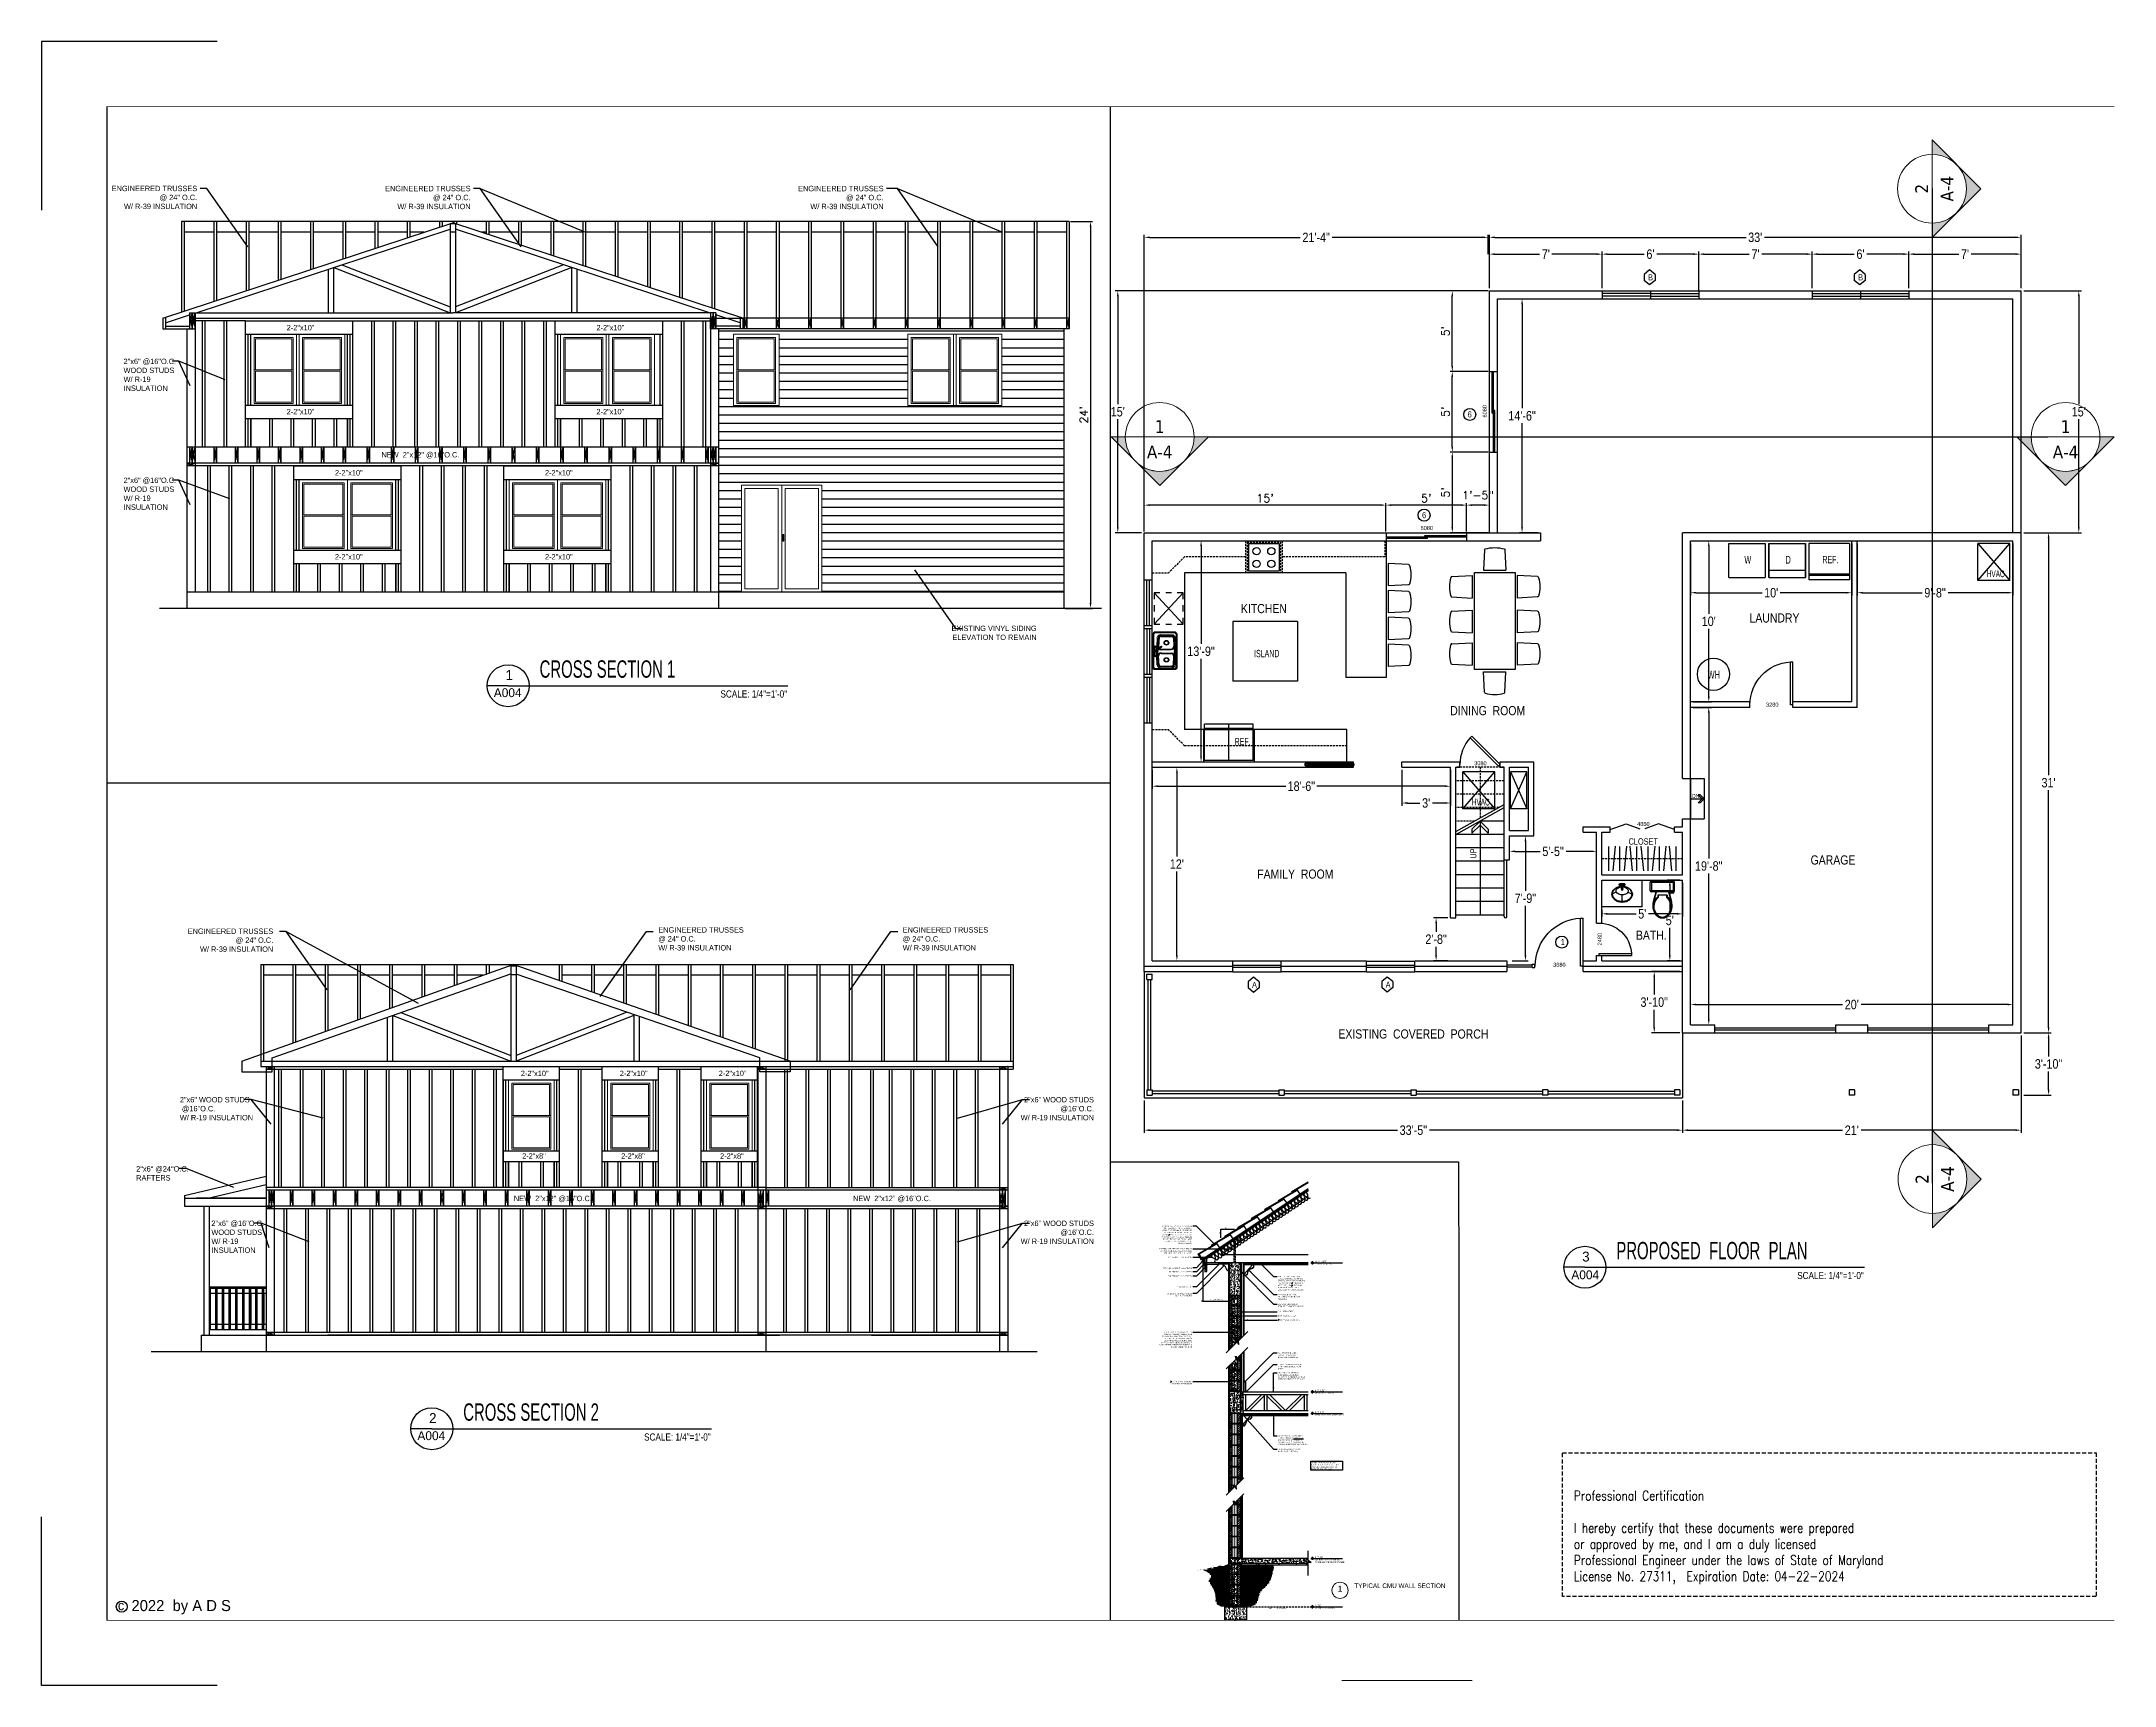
# Model space of a CAD drawing. Header units: inches. Extents: x -1842 to 12195, y -2228 to 2193.
# Drawn here: x 7510 to 9053, y 320 to 1543 of the extents above; entities that cross this region are included whole.
import ezdxf
from ezdxf.enums import TextEntityAlignment as Align

# ---------------------------------------------------------------- set-up
doc = ezdxf.new("R2010")
doc.units = ezdxf.units.IN
doc.header["$LTSCALE"] = 6
doc.header["$MEASUREMENT"] = 0
for name, pattern in [('ACAD_ISO03W100', [30, 12, -18]), ('DASHED', [0.75, 0.5, -0.25]), ('HIDDEN', [0.375, 0.25, -0.125]), ('HIDDEN2', [0.1875, 0.125, -0.0625])]:
    doc.linetypes.add(name, pattern=pattern)
for name, color, linetype in [('1', 1, 'Continuous'), ('2', 2, 'Continuous'), ('3', 3, 'Continuous'), ('4', 4, 'Continuous'), ('5', 5, 'Continuous'), ('6', 6, 'Continuous'), ('7', 7, 'Continuous'), ('8', 8, 'Continuous'), ('9', 9, 'Continuous'), ('ARWALL', 7, 'HIDDEN'), ('BUILT-INS', 13, 'Continuous'), ('CABS', 23, 'Continuous'), ('DIMS', 3, 'Continuous'), ('NOTE', 7, 'Continuous'), ('Title Block', 7, 'Continuous'), ('TITLES', 3, 'Continuous'), ('TXT', 4, 'Continuous'), ('windows', 4, 'Continuous')]:
    doc.layers.add(name, color=color, linetype=linetype)
doc.layers.add('A-GLAZ', color=151, linetype='Continuous', lineweight=13)
doc.layers.add('S-Structural', color=1, linetype='Continuous', lineweight=20)
doc.layers.add('CAD_  Default', color=7, linetype='Continuous', lineweight=18, true_color=0x000000)
doc.styles.add('ARCH', font='romans.shx', dxfattribs={"width": 0.75, "height": 8})
doc.styles.add('ARCHQUIK', font='BOOKOS.TTF')
doc.styles.add('ARCHSTYL', font='ARIALN.TTF', dxfattribs={"height": 5})
doc.styles.add('ARCHSTYLSHX', font='ARCHSTYL.SHX')
doc.styles.add('HS-DESIGN-PLAN', font='GOTHIC.TTF', dxfattribs={"height": 0.09375})
doc.styles.add('HS-DESIGN-TTLB', font='GOTHIC.TTF')
doc.styles.add('Roman', font='romans')
doc.styles.get("Standard").update_dxf_attribs({"font": 'ARIALN.TTF'})
doc.styles.add('TAGS', font='romans', dxfattribs={"width": 0.8})
doc.styles.add('Tahoma', font='tahoma.ttf')
doc.styles.add('TITLE-1', font='BOOKOS.TTF', dxfattribs={"height": 5})
doc.styles.add('XFINE', font='BOOKOS.TTF')
doc.dimstyles.new('48', dxfattribs={"dimscale": 48, "dimtxt": 0.078125, "dimasz": 0.0625, "dimexe": 0.03125, "dimexo": 0.03125, "dimgap": 0.015625, "dimtad": 1, "dimdec": 4, "dimrnd": 0.25, "dimzin": 0, "dimdsep": 46, "dimlunit": 4, "dimtxsty": 'ARCHQUIK', "dimblk": 'ARCHTICK', "dimcen": 0.125, "dimclrt": 1, "dimadec": 0, "dimazin": 0, "dimtfac": 0.75, "dimtdec": 4, "dimtix": 1, "dimtmove": 2, "dimatfit": 3, "dimfxl": 1, "dimfrac": 2, "dimtolj": 1, "dimtzin": 0, "dimarcsym": 0})
doc.dimstyles.new('LEADER1', dxfattribs={"dimscale": 0, "dimtxt": 6, "dimasz": 4, "dimexe": 1.5, "dimexo": 1, "dimgap": 1.5, "dimtad": 1, "dimdec": 0, "dimzin": 0, "dimdsep": 46, "dimlunit": 4, "dimtxsty": 'Roman', "dimcen": 0.125, "dimdle": 1.5, "dimclrd": 3, "dimclre": 3, "dimclrt": 3, "dimadec": 0, "dimazin": 0, "dimtfac": 1, "dimtdec": 0, "dimtofl": 0, "dimtmove": 2, "dimatfit": 3, "dimfxl": 1, "dimtolj": 1, "dimtzin": 0, "dimarcsym": 0})
doc.dimstyles.get("Standard").update_dxf_attribs({"dimtxt": 7, "dimasz": 4, "dimexe": 2, "dimexo": 2, "dimgap": 2, "dimtad": 0, "dimtih": 1, "dimtoh": 1, "dimdec": 0, "dimzin": 0, "dimdsep": 46, "dimlunit": 4, "dimtxsty": 'Standard', "dimcen": 0.09, "dimclrd": 3, "dimclre": 3, "dimclrt": 3, "dimadec": 0, "dimazin": 0, "dimtfac": 1, "dimtdec": 0, "dimtofl": 0, "dimtmove": 0, "dimatfit": 3, "dimfxl": 1, "dimtolj": 1, "dimtzin": 0, "dimarcsym": 0})
doc.dimstyles.new('STANDARD$0', dxfattribs={"dimtxt": 6, "dimasz": 3, "dimexe": 4, "dimexo": 24, "dimgap": 0.5, "dimtad": 1, "dimdec": 1, "dimzin": 3, "dimdsep": 46, "dimlunit": 4, "dimtxsty": 'ARCHSTYLSHX', "dimblk1": 'OBLIQUE', "dimblk2": 'OBLIQUE', "dimsah": 1, "dimcen": 0.0625, "dimdle": 4, "dimadec": 0, "dimazin": 0, "dimtfac": 1, "dimtdec": 1, "dimtofl": 0, "dimtmove": 0, "dimatfit": 3, "dimldrblk": 'OBLIQUE', "dimfxl": 1, "dimfrac": 2, "dimtolj": 1, "dimtzin": 0, "dimlwd": 9, "dimlwe": 13, "dimarcsym": 0})
pattern_1 = [(50, (-39204.1415, 2210.5682), (3.58630091, -0.31376067), [0.375, -4.125]), (355, (-39204.1415, 2210.568), (-0.69375667, 3.76096067), [0.3, -3.3]), (100.4514, (-39203.8426, 2210.542), (2.8925469, 3.4471977), [0.31870095, -3.50571056]), (46.1842, (-39204.1415, 2211.568), (5.33620524, -0.82759507), [0.5625, -6.1875]), (96.6356, (-39203.697, 2211.499), (4.6733135, 4.87058935), [0.47805144, -5.258565]), (351.1842, (-39204.1415, 2211.568), (4.6733097, 4.870593), [0.45, -4.95]), (21, (-39203.6415, 2211.3182), (2.98453526, -2.01309445), [0.375, -4.125]), (326, (-39203.6415, 2211.318), (1.21657666, 3.62575023), [0.3, -3.3]), (71.4514, (-39203.3928, 2211.1504), (4.20111314, 1.61265248), [0.31870095, -3.50571056]), (37.5, (-39204.1415, 2210.5682), (0.060799277, 1.66446927), [0, -3.26, 0, -3.35, 0, -3.3125]), (7.5, (-39204.1415, 2210.5682), (1.31534769, 1.97205856), [0, -1.91, 0, -3.185, 0, -1.2625]), (327.5, (-39205.2565, 2210.5682), (2.66911218, -0.11277436), [0, -1.25, 0, -3.9, 0, -5.175]), (317.5, (-39205.7565, 2210.5682), (2.91593085, 0.50052491), [0, -1.625, 0, -2.59, 0, -3.675])]
pattern_2 = [(45, (-39204.1415, 2210.5682), (-0.707106781, 0.707106781), [])]

msp = doc.modelspace()

# ---------------------------------------------------------------- texts
for s, insert, char_height, width, attachment_point in [('\\A1;KITCHEN', (8437.2109844, 1124.555015), 6.8007744, 110.476910075, 3), ('\\A1;LAUNDRY', (8781.6504468, 1117.555015), 6.8007744, 110.476910075, 1), ('\\A1;DINING  ROOM', (8558.8069507, 1048.5837663), 6.8007744, 125.783948551, 1), ('\\A1;DN.', (8738.6399805, 983.1837715), 3.0096, 28.741858457, 1), ('\\A1;CLOSET', (8691.6399805, 950.1837715), 4.76054208, 28.741858457, 1), ('\\A1;FAMILY  ROOM', (8415.1528487, 926.923473), 6.8007744, 110.476910075, 1), ('\\A1;GARAGE', (8827.1528487, 937.423473), 6.8007744, 110.476910075, 1), ('\\A1;BATH.', (8697.0885865, 874.612421), 6.8007744, 110.476910075, 7), ('\\A1;EXISTING  COVERED  PORCH', (8475.5638581, 807.9449715), 6.8007744, 110.476910075, 1), ('{\\fChief Blueprint|b0|i0|c0|p34;\\H0.5x;TYPICAL CMU WALL SECTION}', (8487.4436485, 395.5708422), 6.8007744, 110.476910075, 1)]:
    msp.add_mtext(s, dxfattribs=dict(insert=insert, char_height=char_height, width=width, attachment_point=attachment_point))
at = {"attachment_point": 1}
for s, insert, char_height, width, style in [('{\\fArial Narrow|b0|i0|c0|p34;CROSS SECTION 1}', (7880.8550333, 1082.5799062), 12.9024, 259.624719313, 'ARCH'), ('A004', (7846.7232191, 1061.8610302), 6.636168, 136.759967371, 'HS-DESIGN-TTLB'), ('{\\fArial Narrow|b0|i0|c0|p34;PROPOSED  FLOOR  PLAN}', (8682.5232829, 649.7650472), 12.9024, 259.624719313, 'ARCH'), ('A004', (8649.002337, 628.5883631), 6.636168, 136.759967371, 'HS-DESIGN-TTLB'), ('{\\fArial Narrow|b0|i0|c0|p34;CROSS SECTION 2}', (7823.9916083, 529.5692877), 12.9024, 259.624719313, 'ARCH'), ('A004', (7789.8597941, 508.8504117), 6.636168, 136.759967371, 'HS-DESIGN-TTLB')]:
    msp.add_mtext(s, dxfattribs=dict(at, insert=insert, char_height=char_height, width=width, style=style))
at = {"insert": (8573.7902679, 935.0933224), "char_height": 4.5144, "width": 43.112787685, "attachment_point": 1, "rotation": 90}
msp.add_mtext('\\A1;UP', dxfattribs=at)
at = {"layer": '1', "char_height": 0.9375, "style": 'ARCHQUIK'}
for s, insert, width, attachment_point in [('\\A1;BARREL OR "S" TYPE CONCRETE\\PTILE ROOFING (INSTALLED PER\\PMANUF.) ONER 90# HOT MOPPED\\PMINERAL ON 30# FELT DRY-IN\\POVER {\\fProxy 1|b0|i0|c0|p46;\\H0.7x;\\S5#8;}\' EXT. GRADE PLYWOOD\\PSHEATING ON PRE-ENGINEERED\\PROOF TRUSSES AT 24" O.C. AND\\PAS SPECIFIED ON THE MANUF. \\PTRUSS LAYOUT', (8366.5497977, 661.9258506), 32.75, 3), ('HUIRRICANE STRAPS AT EA. TRUSS\\P(DO NOT NAIL THRU TRUSS PLATE)\\PEMBEDED IN CONC. TIE-BEAM', (8366.5542008, 645.1056098), 32.75, 3), ('R-19 ISONENE INSULATION', (8366.5542008, 638.7758845), 32.75, 3), ('PROVIDE FLASHING DRIP EDGE', (8366.5497977, 630.8672036), 32.75, 3), ('2x10 TRIM (F.J. S4S CEDAR)', (8366.5497977, 624.7935662), 32.75, 3), ('1x6 TRIM (F.J. S4S CEDAR)', (8366.5497977, 628.0459047), 32.75, 3), ('\\A1;1x4 #2 SO. YELLOW PINE\\PFURRING STRIPS AT 16" O.C.\\P(ATTACHED W/ 6%%c COMMONS\\PEA. TRUSS) W/ {\\fProxy 1|b0|i0|c0|p46;\\H0.7x;\\S1#2;}" DRYWALL\\P(GYP. BD.), OR {\\fProxy 1|b0|i0|c0|p46;\\H0.7x;\\S5#8;}" DRYWALL\\PSCREWED AND GLUED\\PDIRECTLY TO THE TRUSSES', (8430.5863842, 624.4937215), 32.75, 1), ('BUILDING PROFILE VARIES\\P(SEE ELEVATIONS)', (8366.5497977, 611.7984348), 32.75, 3), ('STUCCO SOFFIT', (8366.5497977, 616.6544034), 32.75, 3), ('PROVIDE REQUIRED\\PBLOCKING FOR CROWN\\PMOLDING', (8430.5863842, 610.9442116), 32.75, 1), ("CONC. TIE-BEAM PER\\PSTRUCT. ENGINEER'S DWGS.", (8430.5863842, 603.7975781), 32.75, 1), ('\\A1;{\\fProxy 1|b0|i0|c0|p46;\\H0.7x;\\S1#2;}" DRYWALL (GYP. BD.)', (8430.5863842, 592.3104289), 32.75, 1), ('3/4" INSULATION', (8430.5863842, 598.5130086), 32.75, 1), ('1-5/8" METAL STUD', (8430.5863842, 595.4117188), 32.75, 1), ('8" CMU WALL W/ VERTICAL #5\\PREBAR IN SOLID FILLED CELL\\PFROM CONC. FOOTING TO CONC.\\PTIE-BEAM (SEE STRUCTURAL\\PDRAWINGS FOR SPACING AND\\PSPECS.) AT EA. SIDE OF OPENINGS\\PAND CORNERS. PROVIDE DURWALL\\PEVERY THIRD COURSE', (8366.5542008, 583.0511441), 32.75, 3), ("WOOD BASE BOARD\\PPER BUILDER'S SPECS.\\P(PROVIDE BLOCKING)", (8430.5863842, 567.503754), 32.75, 1), ("FLOOR FINISH PER FLOOR\\PPLAN AND OR BUILDER'S\\PSPECS.", (8430.5863842, 558.9672653), 32.75, 1), ('\\A1;{\\fProxy 1|b0|i0|c0|p46;\\H0.7x;\\S5#8;}" MIN. STUCCO FINISH\\P(LIGHTLY TEXTURED)', (8366.5542008, 546.3906772), 32.75, 3), ('DBL. T&G 3/4"  PLYWD.\\PSUBFLOOR ATTACHED\\PW. CONST. ADHESIVE AND 6%%C\\PRING SHANK NAILS AT 6" O.C.', (8430.5863842, 552.8237489), 32.75, 1), ('16" DEEP PRE-ENGINEERED\\PFLOOR TRUSSES {\\LOPTIONAL:\\P}SOUND INSULATION AND\\PCUSHION BD. AT SUBFLOOR\\PUNDER HARDWOOD OR CARPET', (8430.5863842, 498.6695769), 32.75, 7), ('LEDGER WITH HANGERS\\P(SEE STRUCT. DWGS.)', (8430.5863842, 493.151556), 32.75, 7), ('REFER TO TYPICAL SINGLE\\PSTORY 8" CMU WALL SECTION\\PFOR CBS CONSTRUCTION OF \\PTHE FIRST STORY WALL', (8455.41502, 480.2368635), 24.5, 7), ('DEPTH OF FOOTING', (8424.0317476, 376.6046511), 32.75, 7)]:
    msp.add_mtext(s, dxfattribs=dict(at, insert=insert, width=width, attachment_point=attachment_point))
at = {"layer": '2', "style": 'ARCHQUIK'}
for s, p in [('6', (8386.659926, 655.9769663, 0.997244)), ('12', (8391.1020531, 659.9855641, 0.997244))]:
    msp.add_text(s, height=0.9375, dxfattribs=at).set_placement(p)
at = {"layer": '5', "color": 1, "insert": (8384.6163501, 606.861579), "char_height": 0.9375, "attachment_point": 5, "style": 'TITLE-1'}
msp.add_mtext('18" OVERHANG', dxfattribs=at)
at = {"layer": 'CABS', "style": 'ARCHSTYL'}
for s, height, width, p in [('W', 5.7375, 0.721817, (8777.840075, 1154.5993077)), ('D', 5.7375, 0.721817, (8808.5005699, 1154.5993077)), ('HVAC', 5, 0.667387, (8958.3468592, 1144.5278929)), ('WH', 6, 0.667387, (8750.5032953, 1068.8782186)), ('HVAC', 5, 0.667387, (8574.9501808, 974.5940434))]:
    msp.add_text(s, height=height, dxfattribs=dict(at, width=width)).set_placement(p)
at = {"layer": 'CABS', "width": 0.667387}
for s, p in [('REF.', (8835.9825227, 1154.9129863)), ('ISLAND', (8412.8543613, 1084.9288421)), ('REF.', (8398.3543613, 1019.4288421))]:
    msp.add_text(s, height=5.44061952, dxfattribs=at).set_placement(p)
at = {"layer": 'CAD_  Default', "transparency": 33554687, "insert": (8476.7858655, 393.8728731), "char_height": 4.5, "attachment_point": 2}
msp.add_mtext('{\\fChief Blueprint|b0|i0|c0|p34;\\H1x;\\C7;1}', dxfattribs=at)
at = {"layer": 'Title Block', "char_height": 3.0096, "width": 43.611515527, "attachment_point": 1, "rotation": 90, "style": 'HS-DESIGN-TTLB'}
for s, insert in [('6080', (8583.0222709, 1263.3507095)), ('2480', (8668.6089603, 870.472653))]:
    msp.add_mtext(s, dxfattribs=dict(at, insert=insert))
at = {"layer": 'Title Block', "attachment_point": 1, "style": 'HS-DESIGN-TTLB'}
for s, insert, char_height, width in [('6080', (8536.7579521, 1182.6319177), 3.0096, 43.611515527), ('1', (7855.4572222, 1075.3567187), 7.37352, 151.955519302), ('{\\fArial Narrow|b0|i0|c0|p34;SCALE: 1/4"=1\'-0"}', (8015.5087211, 1060.220727), 5.3089344, 109.407973897), ('3280', (8793.9711686, 1051.1340182), 3.0096, 43.611515527), ('3080', (8576.6659735, 1007.5170607), 3.0096, 43.611515527), ('4880', (8698.007587, 962.3309705), 3.0096, 43.611515527), ('3680', (8635.4659735, 857.5170607), 3.0096, 43.611515527), ('3', (8657.1254718, 642.5418597), 7.37352, 151.955519302), ('{\\fArial Narrow|b0|i0|c0|p34;SCALE: 1/4"=1\'-0"}', (8817.1769706, 627.405868), 5.3089344, 109.407973897), ('2', (7798.5937972, 522.3461002), 7.37352, 151.955519302), ('{\\fArial Narrow|b0|i0|c0|p34;SCALE: 1/4"=1\'-0"}', (7958.645296, 507.2101085), 5.3089344, 109.407973897), ('2022  by A D S', (7576.9682921, 383.2304382), 8.229375, 286.020616253)]:
    msp.add_mtext(s, dxfattribs=dict(at, insert=insert, char_height=char_height, width=width))
at = {"layer": 'Title Block', "attachment_point": 1}
for s, width, gutter_width, insert, char_height, style in [('Professional Certification\\P\\PI hereby certify that these documents were prepared\\Por approved by me, and I am a duly licensed\\PProfessional Engineer under the laws of State of Maryland\\PLicense No. 27311,  Expiration Date: 04-22-2024', 727.308226295, 30, (8650.8260469, 464.531963, -143.9991213), 7.2, 'TAGS'), ('c', 0.213936353, 0.46875, (7566.8556486, 382.7286491), 7.05375, 'HS-DESIGN-PLAN')]:
    msp.add_mtext_dynamic_manual_height_columns(s, width=width, gutter_width=gutter_width, heights=[0], dxfattribs=dict(at, insert=insert, char_height=char_height, style=style))
at = {"layer": 'TXT', "char_height": 4, "width": 88.38152806}
for s, insert, attachment_point in [('ENGINEERED TRUSSES\\P@ 24" O.C. \\PW/ R-39 INSULATION ', (7625.9126621, 1435.807045), 3), ('ENGINEERED TRUSSES\\P@ 24" O.C. \\PW/ R-39 INSULATION ', (7829.4586636, 1435.7414363), 3), ('ENGINEERED TRUSSES\\P@ 24" O.C. \\PW/ R-39 INSULATION ', (8136.9586636, 1435.7414363), 3), ('\\A1;2-2"x10"  ', (7692.5395926, 1332.1953175), 1), ('\\A1;2-2"x10"  ', (7923.164307, 1332.1953175), 1), ('\\A1;2"x6" @16"O.C.\\PWOOD STUDS\\PW/ R-19\\PINSULATION', (7571.0996355, 1307.1175017), 1), ('\\A1;2-2"x10"  ', (7692.5395926, 1269.6953175), 1), ('\\A1;2-2"x10"  ', (7923.164307, 1269.6953175), 1), ('\\A1;NEW  2"x12" @16"O.C.', (7763.0996355, 1237.6175017), 1), ('\\A1;2-2"x10"  ', (7728.4519498, 1224.1953175), 1), ('\\A1;2-2"x10"  ', (7884.8423149, 1224.1953175), 1), ('\\A1;2"x6" @16"O.C.\\PWOOD STUDS\\PW/ R-19\\PINSULATION', (7571.0996355, 1218.6175017), 1), ('\\A1;2-2"x10"  ', (7728.4519498, 1161.6953175), 1), ('\\A1;2-2"x10"  ', (7884.8423149, 1161.6953175), 1), ('EXISTING VINYL SIDING\\PELEVATION TO REMAIN', (8250.9297792, 1097.6832851), 9), ('ENGINEERED TRUSSES\\P@ 24" O.C. \\PW/ R-39 INSULATION ', (7682.5185745, 882.9954646), 3), ('ENGINEERED TRUSSES\\P@ 24" O.C. \\PW/ R-39 INSULATION ', (7969.1928139, 883.9954646), 1), ('ENGINEERED TRUSSES\\P@ 24" O.C. \\PW/ R-39 INSULATION ', (8151.1928139, 883.9954646), 1), ('\\A1;2-2"x10"  ', (7866.8550166, 777.184699), 1), ('\\A1;2-2"x10"  ', (7940.5366875, 777.184699), 1), ('\\A1;2-2"x10"  ', (8014.2183584, 777.184699), 1), ('\\A1;2"x6" WOOD STUDS\\P @16"O.C.\\PW/ R-19 INSULATION', (7612.9797735, 757.6068831), 1), ('\\A1;2"x6" WOOD STUDS\\P @16"O.C.\\PW/ R-19 INSULATION', (8293.5583456, 757.6068831), 3), ('\\A1;2-2"x8"  ', (7867.8550166, 715.684699), 1), ('\\A1;2-2"x8"  ', (7941.5366875, 715.684699), 1), ('\\A1;2-2"x8"  ', (8015.2183584, 715.684699), 1), ('\\A1;2"x6" @24"O.C.\\PRAFTERS', (7580.4843732, 706.1068831), 1), ('\\A1;NEW  2"x12" @16"O.C.', (7861.6843732, 684.1068831), 1), ('\\A1;NEW  2"x12" @16"O.C.', (8114.1843732, 684.1068831), 1), ('\\A1;2"x6" @16"O.C.\\PWOOD STUDS\\PW/ R-19\\PINSULATION', (7636.4843732, 665.6068831), 1), ('\\A1;2"x6" WOOD STUDS\\P @16"O.C.\\PW/ R-19 INSULATION', (8293.5583456, 665.6068831), 3)]:
    msp.add_mtext(s, dxfattribs=dict(at, insert=insert, attachment_point=attachment_point))
at = {"layer": 'windows', "char_height": 4.5, "attachment_point": 1}
for s, width, insert in [('B', 6.385789309, (8706.1903505, 1369.873473)), ('B', 6.385789309, (8862.5807156, 1369.8875251)), ('6', 3.5, (8571.8737051, 1267.8956337)), ('6', 3.5, (8537.8737051, 1192.8956337)), ('1', 3.5, (8641.1237051, 875.16571)), ('A', 6.385789309, (8411.3166957, 843.3035351)), ('A', 6.385789309, (8510.8166957, 843.5166369))]:
    msp.add_mtext_dynamic_manual_height_columns(s, width=width, gutter_width=30, heights=[0], dxfattribs=dict(at, insert=insert))

# ---------------------------------------------------------------- blocks, each defined once
blk = doc.blocks.new('*D208')
at = {"color": 3, "lineweight": -2, "transparency": 16777216}
for p, q in [((8276.1, 1409.3), (8292.5, 1409.3)), ((8291, 1405.3), (8291, 1125.3)), ((8272.1, 1121.3), (8292.5, 1121.3))]:
    blk.add_line(p, q, dxfattribs=at)
at = {"color": 3, "transparency": 16777216}
for points in [[(8290.4, 1405.3), (8291.7, 1405.3), (8291, 1409.3)], [(8290.4, 1125.3), (8291.7, 1125.3), (8291, 1121.3)]]:
    blk.add_solid(points, dxfattribs=at)
at = {"layer": 'Defpoints', "color": 0, "transparency": 16777216}
for p in [(8275.1, 1409.3), (8271.1, 1121.3), (8291, 1121.3)]:
    blk.add_point(p, dxfattribs=at)
at = {"color": 3, "transparency": 16777216, "insert": (8286, 1265.3), "char_height": 6, "attachment_point": 5, "rotation": 90, "style": 'Roman'}
blk.add_mtext("\\A1;24'", dxfattribs=at)
blk = doc.blocks.new('*D450')
at = {"layer": 'Defpoints', "color": 0, "transparency": 16777216}
for p in [(8983.8, 1177.6), (9004.3, 1177.6), (8983.8, 805.4)]:
    blk.add_point(p, dxfattribs=at)
at = {"layer": 'Title Block', "color": 3, "lineweight": -2, "transparency": 16777216}
for p, q in [((8985.8, 1177.6), (9006.3, 1177.6)), ((9004.3, 1173.6), (9004.3, 997.1)), ((9004.3, 809.4), (9004.3, 985.9)), ((8985.8, 805.4), (9006.3, 805.4))]:
    blk.add_line(p, q, dxfattribs=at)
at = {"layer": 'Title Block', "color": 3, "transparency": 16777216}
for points in [[(9003.7, 1173.6), (9005, 1173.6), (9004.3, 1177.6)], [(9003.7, 809.4), (9005, 809.4), (9004.3, 805.4)]]:
    blk.add_solid(points, dxfattribs=at)
at = {"layer": 'Title Block', "color": 3, "transparency": 16777216, "insert": (9004.3, 991.5), "char_height": 7, "attachment_point": 5}
blk.add_mtext("\\A1;31'", dxfattribs=at)
blk = doc.blocks.new('*D451')
at = {"layer": 'Defpoints', "color": 0, "transparency": 16777216}
for p in [(8337, 1003), (8337, 859), (8355.3, 859)]:
    blk.add_point(p, dxfattribs=at)
at = {"layer": 'Title Block', "color": 3, "lineweight": -2, "transparency": 16777216}
for p, q in [((8339, 1003), (8357.3, 1003)), ((8355.3, 999), (8355.3, 936.5)), ((8355.3, 863), (8355.3, 925.5)), ((8339, 859), (8357.3, 859))]:
    blk.add_line(p, q, dxfattribs=at)
at = {"layer": 'Title Block', "color": 3, "transparency": 16777216}
for points in [[(8354.7, 999), (8356, 999), (8355.3, 1003)], [(8354.7, 863), (8356, 863), (8355.3, 859)]]:
    blk.add_solid(points, dxfattribs=at)
at = {"layer": 'Title Block', "color": 3, "transparency": 16777216, "insert": (8355.3, 931), "char_height": 7, "attachment_point": 5}
blk.add_mtext("\\A1;12'", dxfattribs=at)
blk = doc.blocks.new('*D452')
at = {"layer": 'Defpoints', "color": 0, "transparency": 16777216}
for p in [(8559, 891), (8548.3, 859), (8559, 859)]:
    blk.add_point(p, dxfattribs=at)
at = {"layer": 'Title Block', "color": 3, "lineweight": -2, "transparency": 16777216}
for p, q in [((8557, 891), (8546.3, 891)), ((8548.3, 887), (8548.3, 880.6)), ((8548.3, 863), (8548.3, 869.4)), ((8557, 859), (8546.3, 859))]:
    blk.add_line(p, q, dxfattribs=at)
at = {"layer": 'Title Block', "color": 3, "transparency": 16777216}
for points in [[(8547.7, 887), (8549, 887), (8548.3, 891)], [(8547.7, 863), (8549, 863), (8548.3, 859)]]:
    blk.add_solid(points, dxfattribs=at)
at = {"layer": 'Title Block', "color": 3, "transparency": 16777216, "insert": (8548.3, 875), "char_height": 7, "attachment_point": 5}
blk.add_mtext('\\A1;2\'-8"', dxfattribs=at)
blk = doc.blocks.new('*D453')
at = {"layer": 'Defpoints', "color": 0, "transparency": 16777216}
for p in [(8337, 1003), (8559, 1003), (8559, 988.9)]:
    blk.add_point(p, dxfattribs=at)
at = {"layer": 'Title Block', "color": 3, "lineweight": -2, "transparency": 16777216}
for p, q in [((8337, 1001), (8337, 986.9)), ((8341, 988.9), (8436.4, 988.9)), ((8555, 988.9), (8459.6, 988.9)), ((8559, 1001), (8559, 986.9))]:
    blk.add_line(p, q, dxfattribs=at)
at = {"layer": 'Title Block', "color": 3, "transparency": 16777216}
for points in [[(8341, 989.6), (8341, 988.3), (8337, 988.9)], [(8555, 989.6), (8555, 988.3), (8559, 988.9)]]:
    blk.add_solid(points, dxfattribs=at)
at = {"layer": 'Title Block', "color": 3, "transparency": 16777216, "insert": (8448, 988.9), "char_height": 7, "attachment_point": 5}
blk.add_mtext('\\A1;18\'-6"', dxfattribs=at)
blk = doc.blocks.new('door')
at = {"layer": 'windows'}
for p, q in [((9950.3, 7178.9), (9948.6, 7178.9)), ((9948.6, 7178.9), (9948.6, 7147)), ((9950.3, 7178.9), (9948.6, 7178.9)), ((9950.3, 7178.9), (9950.3, 7147)), ((9948.6, 7147), (9950.3, 7147))]:
    blk.add_line(p, q, dxfattribs=at)
blk.add_arc((9950.3, 7178.9), 31.9, 180, 266.8995, dxfattribs=at)
blk = doc.blocks.new('P0470039')
at = {"linetype": 'Continuous'}
for p, q in [((0, -0.61339), (0, 0)), ((-5.396179, -5.394092), (-9.5, -7.5)), ((0, -15), (0, -7.994521)), ((5.322319, -5.35619), (9.5, -7.5))]:
    blk.add_line(p, q, dxfattribs=at)
for points in [[(9.5, -7.5, 0.118506), (8.852327, -4.805722, 0.104654), (6.80398, -2.274646, 0.089615), (3.801003, -0.621924, 0.08127), (0, 0, 0.08127), (-3.801003, -0.621924, 0.089615), (-6.80398, -2.274646, 0.104654), (-8.852327, -4.805722, 0.118506), (-9.5, -7.5, 0.118506), (-8.852327, -10.194278, 0.104654), (-6.80398, -12.725354, 0.089615), (-3.801003, -14.378076, 0.08127), (0, -15, 0.08127), (3.801003, -14.378076, 0.089615), (6.80398, -12.725354, 0.104654), (8.852327, -10.194278, 0.118506)], [(0, -7.994521, 0.066698), (2.228047, -7.675818, 0.0792), (3.951416, -6.878456, 0.107151), (5.1993, -5.580919, 0.14125), (5.56895, -4.25438, 0.14125), (5.175802, -2.934614, 0.107151), (3.905073, -1.659441, 0.0792), (2.167817, -0.892807, 0.066698), (-0.065538, -0.613719, 0.066698), (-2.293584, -0.932422, 0.0792), (-4.016953, -1.729784, 0.107151), (-5.264838, -3.027321, 0.14125), (-5.634488, -4.35386, 0.14125), (-5.24134, -5.673626, 0.107151), (-3.970611, -6.948799, 0.0792), (-2.233355, -7.715433, 0.066698)]]:
    blk.add_lwpolyline(points, format="xyb", close=True, dxfattribs=at)
for radius in [1, 0.75]:
    blk.add_circle((0, -2.625), radius, dxfattribs=at)
for centre, radius, start, end in [((-3.065811, -7.148185), 5.833199, 179.792206, 206.975969), ((-3.065811, -7.148185), 5.833199, 152.608443, 179.792206), ((-1.583743, -6.393816), 7.496208, 206.975969, 230.904831), ((-1.589253, -7.913284), 7.496208, 128.679582, 152.608443), ((-0.618746, -5.206183), 9.026467, 230.904831, 251.31889), ((-0.632896, -9.107886), 9.026467, 108.265523, 128.679582), ((0.013869, -3.335173), 11.001532, 251.31889, 269.792206), ((0.013869, -3.335173), 11.001532, 269.792206, 288.265523), ((0.632896, -5.210722), 9.026467, 288.265523, 308.679582), ((0.618746, -9.112425), 9.026467, 50.904831, 71.31889), ((1.589253, -6.405324), 7.496208, 308.679582, 332.608443), ((1.583743, -7.924791), 7.496208, 26.975969, 50.904831), ((3.065811, -7.170423), 5.833199, 332.608443, 359.792206), ((3.065811, -7.170423), 5.833199, 359.792206, 26.975969)]:
    blk.add_arc(centre, radius, start, end, dxfattribs=at)
for tag, flags, p in [('ASCOLOR', 1, (0, -3.75)), ('ASCATNO', 1, (0, -2.25)), ('ASNAME', 1, (0, -3)), ('ASID', 3, (0, -1.5))]:
    blk.add_attdef(tag, text='', height=0.5, dxfattribs=dict(flags=flags)).set_placement(p, align=Align.CENTER)
blk = doc.blocks.new('*D419')
at = {"layer": 'Defpoints', "color": 0, "transparency": 16777216}
for p in [(8355, 1171.6), (8355, 1007), (8373.3, 1007)]:
    blk.add_point(p, dxfattribs=at)
at = {"layer": 'Title Block', "color": 3, "lineweight": -2, "transparency": 16777216}
for p, q in [((8357, 1171.6), (8375.3, 1171.6)), ((8373.3, 1167.6), (8373.3, 1094.9)), ((8373.3, 1011), (8373.3, 1083.7)), ((8357, 1007), (8375.3, 1007))]:
    blk.add_line(p, q, dxfattribs=at)
at = {"layer": 'Title Block', "color": 3, "transparency": 16777216}
for points in [[(8372.7, 1167.6), (8374, 1167.6), (8373.3, 1171.6)], [(8372.7, 1011), (8374, 1011), (8373.3, 1007)]]:
    blk.add_solid(points, dxfattribs=at)
at = {"layer": 'Title Block', "color": 3, "transparency": 16777216, "insert": (8373.3, 1089.3), "char_height": 7, "attachment_point": 5}
blk.add_mtext('\\A1;13\'-9"', dxfattribs=at)
blk = doc.blocks.new('*D433')
at = {"layer": 'Defpoints', "color": 0, "transparency": 16777216}
for p in [(8722.3, 919), (8731.8, 919), (8731.8, 859)]:
    blk.add_point(p, dxfattribs=at)
at = {"layer": 'Title Block', "color": 3, "lineweight": -2, "transparency": 16777216}
for p, q in [((8729.8, 919), (8720.3, 919)), ((8722.3, 915), (8722.3, 894.6)), ((8722.3, 863), (8722.3, 883.5)), ((8729.8, 859), (8720.3, 859))]:
    blk.add_line(p, q, dxfattribs=at)
at = {"layer": 'Title Block', "color": 3, "transparency": 16777216}
for points in [[(8721.7, 915), (8723, 915), (8722.3, 919)], [(8721.7, 863), (8723, 863), (8722.3, 859)]]:
    blk.add_solid(points, dxfattribs=at)
at = {"layer": 'Title Block', "color": 3, "transparency": 16777216, "insert": (8722.3, 889), "char_height": 7, "attachment_point": 5}
blk.add_mtext("\\A1;5'", dxfattribs=at)
blk = doc.blocks.new('*D434')
at = {"layer": 'Defpoints', "color": 0, "transparency": 16777216}
for p in [(8731.8, 919), (8671.8, 899), (8731.8, 893.9)]:
    blk.add_point(p, dxfattribs=at)
at = {"layer": 'Title Block', "color": 3, "lineweight": -2, "transparency": 16777216}
for p, q in [((8731.8, 917), (8731.8, 891.9)), ((8671.8, 897), (8671.8, 891.9)), ((8675.8, 893.9), (8697.2, 893.9)), ((8727.8, 893.9), (8706.5, 893.9))]:
    blk.add_line(p, q, dxfattribs=at)
at = {"layer": 'Title Block', "color": 3, "transparency": 16777216}
for points in [[(8675.8, 894.6), (8675.8, 893.3), (8671.8, 893.9)], [(8727.8, 894.6), (8727.8, 893.3), (8731.8, 893.9)]]:
    blk.add_solid(points, dxfattribs=at)
at = {"layer": 'Title Block', "color": 3, "transparency": 16777216, "insert": (8701.8, 893.9), "char_height": 7, "attachment_point": 5}
blk.add_mtext("\\A1;5'", dxfattribs=at)
blk = doc.blocks.new('*D435')
at = {"layer": 'Defpoints', "color": 0, "transparency": 16777216}
for p in [(8603, 952), (8603, 859), (8614.8, 859)]:
    blk.add_point(p, dxfattribs=at)
at = {"layer": 'Title Block', "color": 3, "lineweight": -2, "transparency": 16777216}
for p, q in [((8605, 952), (8616.8, 952)), ((8614.8, 948), (8614.8, 911.1)), ((8614.8, 863), (8614.8, 899.9)), ((8605, 859), (8616.8, 859))]:
    blk.add_line(p, q, dxfattribs=at)
at = {"layer": 'Title Block', "color": 3, "transparency": 16777216}
for points in [[(8614.2, 948), (8615.5, 948), (8614.8, 952)], [(8614.2, 863), (8615.5, 863), (8614.8, 859)]]:
    blk.add_solid(points, dxfattribs=at)
at = {"layer": 'Title Block', "color": 3, "transparency": 16777216, "insert": (8614.8, 905.5), "char_height": 7, "attachment_point": 5}
blk.add_mtext('\\A1;7\'-9"', dxfattribs=at)
blk = doc.blocks.new('*D443')
at = {"layer": 'Defpoints', "color": 0, "transparency": 16777216}
for p in [(8603, 934), (8667.8, 940.4), (8667.8, 934)]:
    blk.add_point(p, dxfattribs=at)
at = {"layer": 'Title Block', "color": 3, "lineweight": -2, "transparency": 16777216}
for p, q in [((8603, 936), (8603, 942.4)), ((8667.8, 936), (8667.8, 942.4)), ((8607, 940.4), (8625.8, 940.4)), ((8663.8, 940.4), (8645.1, 940.4))]:
    blk.add_line(p, q, dxfattribs=at)
at = {"layer": 'Title Block', "color": 3, "transparency": 16777216}
for points in [[(8607, 941.1), (8607, 939.8), (8603, 940.4)], [(8663.8, 941.1), (8663.8, 939.8), (8667.8, 940.4)]]:
    blk.add_solid(points, dxfattribs=at)
at = {"layer": 'Title Block', "color": 3, "transparency": 16777216, "insert": (8635.4, 940.4), "char_height": 7, "attachment_point": 5}
blk.add_mtext('\\A1;5\'-5"', dxfattribs=at)
blk = doc.blocks.new('*D444')
at = {"layer": 'Defpoints', "color": 0, "transparency": 16777216}
for p in [(8983.8, 1397.4), (8588, 1357.6), (8983.8, 1357.6)]:
    blk.add_point(p, dxfattribs=at)
at = {"layer": 'Title Block', "color": 3, "lineweight": -2, "transparency": 16777216}
for p, q in [((8588, 1359.6), (8588, 1399.4)), ((8592, 1397.4), (8779.1, 1397.4)), ((8979.8, 1397.4), (8792.8, 1397.4)), ((8983.8, 1359.6), (8983.8, 1399.4))]:
    blk.add_line(p, q, dxfattribs=at)
at = {"layer": 'Title Block', "color": 3, "transparency": 16777216}
for points in [[(8592, 1398.1), (8592, 1396.8), (8588, 1397.4)], [(8979.8, 1398.1), (8979.8, 1396.8), (8983.8, 1397.4)]]:
    blk.add_solid(points, dxfattribs=at)
at = {"layer": 'Title Block', "color": 3, "transparency": 16777216, "insert": (8785.9, 1397.4), "char_height": 7, "attachment_point": 5}
blk.add_mtext("\\A1;33'", dxfattribs=at)
blk = doc.blocks.new('CHAIR4')
for p, q in [((-448.534042, 225.886409), (0, 248.313112)), ((0, 248.313112), (0, -248.313112)), ((-448.534042, -225.886409), (0, -248.313112))]:
    blk.add_line(p, q)
for centre, radius, start, end in [((267.140783, 0), 767.140783, 164.292464, 195.707536), ((-447.285602, 200.917601), 25, 92.862405, 164.292464), ((-447.285602, -200.917601), 25, 195.707536, 267.137595)]:
    blk.add_arc(centre, radius, start, end)
blk = doc.blocks.new('*D445')
at = {"layer": 'Defpoints', "color": 0, "transparency": 16777216}
for p in [(8983.8, 1357.6), (8983.8, 1177.6), (9026.8, 1177.6)]:
    blk.add_point(p, dxfattribs=at)
at = {"layer": 'Title Block', "color": 3, "lineweight": -2, "transparency": 16777216}
for p, q in [((8985.8, 1357.6), (9028.8, 1357.6)), ((9026.8, 1353.6), (9026.8, 1273.2)), ((9026.8, 1181.6), (9026.8, 1262)), ((8985.8, 1177.6), (9028.8, 1177.6))]:
    blk.add_line(p, q, dxfattribs=at)
at = {"layer": 'Title Block', "color": 3, "transparency": 16777216}
for points in [[(9026.2, 1353.6), (9027.5, 1353.6), (9026.8, 1357.6)], [(9026.2, 1181.6), (9027.5, 1181.6), (9026.8, 1177.6)]]:
    blk.add_solid(points, dxfattribs=at)
at = {"layer": 'Title Block', "color": 3, "transparency": 16777216, "insert": (9026.8, 1267.6), "char_height": 7, "attachment_point": 5}
blk.add_mtext("\\A1;15'", dxfattribs=at)
blk = doc.blocks.new('*D446')
at = {"layer": 'Defpoints', "color": 0, "transparency": 16777216}
for p in [(8594, 1351.6), (8612.3, 1177.6), (8626, 1177.6)]:
    blk.add_point(p, dxfattribs=at)
at = {"layer": 'Title Block', "color": 3, "lineweight": -2, "transparency": 16777216}
for p, q in [((8596, 1351.6), (8614.3, 1351.6)), ((8612.3, 1347.6), (8612.3, 1270.2)), ((8612.3, 1181.6), (8612.3, 1259)), ((8624, 1177.6), (8610.3, 1177.6))]:
    blk.add_line(p, q, dxfattribs=at)
at = {"layer": 'Title Block', "color": 3, "transparency": 16777216}
for points in [[(8611.7, 1347.6), (8613, 1347.6), (8612.3, 1351.6)], [(8611.7, 1181.6), (8613, 1181.6), (8612.3, 1177.6)]]:
    blk.add_solid(points, dxfattribs=at)
at = {"layer": 'Title Block', "color": 3, "transparency": 16777216, "insert": (8612.3, 1264.6), "char_height": 7, "attachment_point": 5}
blk.add_mtext('\\A1;14\'-6"', dxfattribs=at)
blk = doc.blocks.new('*D447')
at = {"layer": 'Defpoints', "color": 0, "transparency": 16777216}
for p in [(8737.8, 1171.6), (8737.8, 1051.6), (8751.3, 1051.6)]:
    blk.add_point(p, dxfattribs=at)
at = {"layer": 'Title Block', "color": 3, "lineweight": -2, "transparency": 16777216}
for p, q in [((8739.8, 1171.6), (8753.3, 1171.6)), ((8751.3, 1167.6), (8751.3, 1117.2)), ((8751.3, 1055.6), (8751.3, 1106)), ((8739.8, 1051.6), (8753.3, 1051.6))]:
    blk.add_line(p, q, dxfattribs=at)
at = {"layer": 'Title Block', "color": 3, "transparency": 16777216}
for points in [[(8750.7, 1167.6), (8752, 1167.6), (8751.3, 1171.6)], [(8750.7, 1055.6), (8752, 1055.6), (8751.3, 1051.6)]]:
    blk.add_solid(points, dxfattribs=at)
at = {"layer": 'Title Block', "color": 3, "transparency": 16777216, "insert": (8751.3, 1111.6), "char_height": 7, "attachment_point": 5}
blk.add_mtext("\\A1;10'", dxfattribs=at)
blk = doc.blocks.new('*D448')
at = {"layer": 'Defpoints', "color": 0, "transparency": 16777216}
for p in [(8737.8, 1171.6), (8857.8, 1171.6), (8857.8, 1132.9)]:
    blk.add_point(p, dxfattribs=at)
at = {"layer": 'Title Block', "color": 3, "lineweight": -2, "transparency": 16777216}
for p, q in [((8737.8, 1169.6), (8737.8, 1130.9)), ((8857.8, 1169.6), (8857.8, 1130.9)), ((8741.8, 1132.9), (8791.2, 1132.9)), ((8853.8, 1132.9), (8804.4, 1132.9))]:
    blk.add_line(p, q, dxfattribs=at)
at = {"layer": 'Title Block', "color": 3, "transparency": 16777216}
for points in [[(8741.8, 1133.6), (8741.8, 1132.3), (8737.8, 1132.9)], [(8853.8, 1133.6), (8853.8, 1132.3), (8857.8, 1132.9)]]:
    blk.add_solid(points, dxfattribs=at)
at = {"layer": 'Title Block', "color": 3, "transparency": 16777216, "insert": (8797.8, 1132.9), "char_height": 7, "attachment_point": 5}
blk.add_mtext("\\A1;10'", dxfattribs=at)
blk = doc.blocks.new('*D449')
at = {"layer": 'Defpoints', "color": 0, "transparency": 16777216}
for p in [(8737.8, 1047.6), (8737.8, 811.4), (8751.3, 811.4)]:
    blk.add_point(p, dxfattribs=at)
at = {"layer": 'Title Block', "color": 3, "lineweight": -2, "transparency": 16777216}
for p, q in [((8739.8, 1047.6), (8753.3, 1047.6)), ((8751.3, 1043.6), (8751.3, 935.1)), ((8751.3, 815.4), (8751.3, 923.9)), ((8739.8, 811.4), (8753.3, 811.4))]:
    blk.add_line(p, q, dxfattribs=at)
at = {"layer": 'Title Block', "color": 3, "transparency": 16777216}
for points in [[(8750.7, 1043.6), (8752, 1043.6), (8751.3, 1047.6)], [(8750.7, 815.4), (8752, 815.4), (8751.3, 811.4)]]:
    blk.add_solid(points, dxfattribs=at)
at = {"layer": 'Title Block', "color": 3, "transparency": 16777216, "insert": (8751.3, 929.5), "char_height": 7, "attachment_point": 5}
blk.add_mtext('\\A1;19\'-8"', dxfattribs=at)
blk = doc.blocks.new('*D436')
at = {"layer": 'Defpoints', "color": 0, "transparency": 16777216}
for p in [(8737.8, 826.4), (8737.8, 811.4), (8977.8, 811.4)]:
    blk.add_point(p, dxfattribs=at)
at = {"layer": 'Title Block', "color": 3, "lineweight": -2, "transparency": 16777216}
for p, q in [((8737.8, 813.4), (8737.8, 828.4)), ((8741.8, 826.4), (8850.9, 826.4)), ((8973.8, 826.4), (8864.7, 826.4)), ((8977.8, 813.4), (8977.8, 828.4))]:
    blk.add_line(p, q, dxfattribs=at)
at = {"layer": 'Title Block', "color": 3, "transparency": 16777216}
for points in [[(8741.8, 827.1), (8741.8, 825.8), (8737.8, 826.4)], [(8973.8, 827.1), (8973.8, 825.8), (8977.8, 826.4)]]:
    blk.add_solid(points, dxfattribs=at)
at = {"layer": 'Title Block', "color": 3, "transparency": 16777216, "insert": (8857.8, 826.4), "char_height": 7, "attachment_point": 5}
blk.add_mtext("\\A1;20'", dxfattribs=at)
blk = doc.blocks.new('*D437')
at = {"layer": 'Defpoints', "color": 0, "transparency": 16777216}
for p in [(8743.9, 1384.9), (8671.9, 1357.6), (8743.9, 1357.6)]:
    blk.add_point(p, dxfattribs=at)
at = {"layer": 'Title Block', "color": 3, "lineweight": -2, "transparency": 16777216}
for p, q in [((8671.9, 1359.6), (8671.9, 1386.9)), ((8675.9, 1384.9), (8703.3, 1384.9)), ((8739.9, 1384.9), (8712.6, 1384.9)), ((8743.9, 1359.6), (8743.9, 1386.9))]:
    blk.add_line(p, q, dxfattribs=at)
at = {"layer": 'Title Block', "color": 3, "transparency": 16777216}
for points in [[(8675.9, 1385.6), (8675.9, 1384.3), (8671.9, 1384.9)], [(8739.9, 1385.6), (8739.9, 1384.3), (8743.9, 1384.9)]]:
    blk.add_solid(points, dxfattribs=at)
at = {"layer": 'Title Block', "color": 3, "transparency": 16777216, "insert": (8707.9, 1384.9), "char_height": 7, "attachment_point": 5}
blk.add_mtext("\\A1;6'", dxfattribs=at)
blk = doc.blocks.new('*D438')
at = {"layer": 'Defpoints', "color": 0, "transparency": 16777216}
for p in [(8900.3, 1384.9), (8828.3, 1357.6), (8900.3, 1357.6)]:
    blk.add_point(p, dxfattribs=at)
at = {"layer": 'Title Block', "color": 3, "lineweight": -2, "transparency": 16777216}
for p, q in [((8828.3, 1359.6), (8828.3, 1386.9)), ((8832.3, 1384.9), (8859.7, 1384.9)), ((8896.3, 1384.9), (8869, 1384.9)), ((8900.3, 1359.6), (8900.3, 1386.9))]:
    blk.add_line(p, q, dxfattribs=at)
at = {"layer": 'Title Block', "color": 3, "transparency": 16777216}
for points in [[(8832.3, 1385.6), (8832.3, 1384.3), (8828.3, 1384.9)], [(8896.3, 1385.6), (8896.3, 1384.3), (8900.3, 1384.9)]]:
    blk.add_solid(points, dxfattribs=at)
at = {"layer": 'Title Block', "color": 3, "transparency": 16777216, "insert": (8864.3, 1384.9), "char_height": 7, "attachment_point": 5}
blk.add_mtext("\\A1;6'", dxfattribs=at)
blk = doc.blocks.new('*D439')
at = {"layer": 'Defpoints', "color": 0, "transparency": 16777216}
for p in [(8588, 1384.9), (8588, 1357.6), (8671.9, 1357.6)]:
    blk.add_point(p, dxfattribs=at)
at = {"layer": 'Title Block', "color": 3, "lineweight": -2, "transparency": 16777216}
for p, q in [((8588, 1359.6), (8588, 1386.9)), ((8592, 1384.9), (8625.4, 1384.9)), ((8667.9, 1384.9), (8634.6, 1384.9)), ((8671.9, 1359.6), (8671.9, 1386.9))]:
    blk.add_line(p, q, dxfattribs=at)
at = {"layer": 'Title Block', "color": 3, "transparency": 16777216}
for points in [[(8592, 1385.6), (8592, 1384.3), (8588, 1384.9)], [(8667.9, 1385.6), (8667.9, 1384.3), (8671.9, 1384.9)]]:
    blk.add_solid(points, dxfattribs=at)
at = {"layer": 'Title Block', "color": 3, "transparency": 16777216, "insert": (8630, 1384.9), "char_height": 7, "attachment_point": 5}
blk.add_mtext("\\A1;7'", dxfattribs=at)
blk = doc.blocks.new('*D440')
at = {"layer": 'Defpoints', "color": 0, "transparency": 16777216}
for p in [(8983.8, 1384.9), (8900.3, 1357.6), (8983.8, 1357.6)]:
    blk.add_point(p, dxfattribs=at)
at = {"layer": 'Title Block', "color": 3, "lineweight": -2, "transparency": 16777216}
for p, q in [((8900.3, 1359.6), (8900.3, 1386.9)), ((8904.3, 1384.9), (8937.5, 1384.9)), ((8979.8, 1384.9), (8946.7, 1384.9)), ((8983.8, 1359.6), (8983.8, 1386.9))]:
    blk.add_line(p, q, dxfattribs=at)
at = {"layer": 'Title Block', "color": 3, "transparency": 16777216}
for points in [[(8904.3, 1385.6), (8904.3, 1384.3), (8900.3, 1384.9)], [(8979.8, 1385.6), (8979.8, 1384.3), (8983.8, 1384.9)]]:
    blk.add_solid(points, dxfattribs=at)
at = {"layer": 'Title Block', "color": 3, "transparency": 16777216, "insert": (8942.1, 1384.9), "char_height": 7, "attachment_point": 5}
blk.add_mtext("\\A1;7'", dxfattribs=at)
blk = doc.blocks.new('*D441')
at = {"layer": 'Defpoints', "color": 0, "transparency": 16777216}
for p in [(8828.3, 1384.9), (8743.9, 1355.6), (8828.3, 1357.6)]:
    blk.add_point(p, dxfattribs=at)
at = {"layer": 'Title Block', "color": 3, "lineweight": -2, "transparency": 16777216}
for p, q in [((8743.9, 1357.6), (8743.9, 1386.9)), ((8747.9, 1384.9), (8781.5, 1384.9)), ((8824.3, 1384.9), (8790.8, 1384.9)), ((8828.3, 1359.6), (8828.3, 1386.9))]:
    blk.add_line(p, q, dxfattribs=at)
at = {"layer": 'Title Block', "color": 3, "transparency": 16777216}
for points in [[(8747.9, 1385.6), (8747.9, 1384.3), (8743.9, 1384.9)], [(8824.3, 1385.6), (8824.3, 1384.3), (8828.3, 1384.9)]]:
    blk.add_solid(points, dxfattribs=at)
at = {"layer": 'Title Block', "color": 3, "transparency": 16777216, "insert": (8786.1, 1384.9), "char_height": 7, "attachment_point": 5}
blk.add_mtext("\\A1;7'", dxfattribs=at)
blk = doc.blocks.new('*D442')
at = {"layer": 'Defpoints', "color": 0, "transparency": 16777216}
for p in [(8331, 757), (8731.8, 757), (8731.8, 732.9)]:
    blk.add_point(p, dxfattribs=at)
at = {"layer": 'Title Block', "color": 3, "lineweight": -2, "transparency": 16777216}
for p, q in [((8331, 755), (8331, 730.9)), ((8731.8, 755), (8731.8, 730.9)), ((8335, 732.9), (8519.6, 732.9)), ((8727.8, 732.9), (8543.3, 732.9))]:
    blk.add_line(p, q, dxfattribs=at)
at = {"layer": 'Title Block', "color": 3, "transparency": 16777216}
for points in [[(8335, 733.6), (8335, 732.3), (8331, 732.9)], [(8727.8, 733.6), (8727.8, 732.3), (8731.8, 732.9)]]:
    blk.add_solid(points, dxfattribs=at)
at = {"layer": 'Title Block', "color": 3, "transparency": 16777216, "insert": (8531.4, 732.9), "char_height": 7, "attachment_point": 5}
blk.add_mtext('\\A1;33\'-5"', dxfattribs=at)
blk = doc.blocks.new('AE21A')
for p, q in [((0, 0.5), (0, 0.3)), ((0, 0.5), (0, 0.3)), ((0.2, 0.5), (0, 0.5)), ((0.2, 0.5), (0, 0.5)), ((0, 0.1), (0, -0.1)), ((0, 0.1), (0, -0.1)), ((0.6, 0.5), (0.4, 0.5)), ((0.6, 0.5), (0.4, 0.5)), ((1, 0.5), (0.8, 0.5)), ((1, 0.5), (0.8, 0.5)), ((1, 0.3), (1, 0.5)), ((1, 0.3), (1, 0.5)), ((1, -0.1), (1, 0.1)), ((1, -0.1), (1, 0.1)), ((0, -0.3), (0, -0.5)), ((0, -0.3), (0, -0.5)), ((0, -0.5), (0.2, -0.5)), ((0, -0.5), (0.2, -0.5)), ((0.4, -0.5), (0.6, -0.5)), ((0.4, -0.5), (0.6, -0.5)), ((0.8, -0.5), (1, -0.5)), ((0.8, -0.5), (1, -0.5)), ((1, -0.5), (1, -0.3)), ((1, -0.5), (1, -0.3))]:
    blk.add_line(p, q)
blk = doc.blocks.new('*D420')
at = {"layer": 'Defpoints', "color": 0, "transparency": 16777216}
for p in [(8861.8, 1171.6), (8977.8, 1171.6), (8861.8, 1132.9)]:
    blk.add_point(p, dxfattribs=at)
at = {"layer": 'Title Block', "color": 3, "lineweight": -2, "transparency": 16777216}
for p, q in [((8861.8, 1169.6), (8861.8, 1130.9)), ((8977.8, 1169.6), (8977.8, 1130.9)), ((8865.8, 1132.9), (8910.2, 1132.9)), ((8973.8, 1132.9), (8929.5, 1132.9))]:
    blk.add_line(p, q, dxfattribs=at)
at = {"layer": 'Title Block', "color": 3, "transparency": 16777216}
for points in [[(8865.8, 1133.6), (8865.8, 1132.3), (8861.8, 1132.9)], [(8973.8, 1133.6), (8973.8, 1132.3), (8977.8, 1132.9)]]:
    blk.add_solid(points, dxfattribs=at)
at = {"layer": 'Title Block', "color": 3, "transparency": 16777216, "insert": (8919.8, 1132.9), "char_height": 7, "attachment_point": 5}
blk.add_mtext('\\A1;9\'-8"', dxfattribs=at)
blk = doc.blocks.new('*D421')
at = {"layer": 'Defpoints', "color": 0, "transparency": 16777216}
for p in [(8522.8, 1003), (8559, 1003), (8522.8, 976.4)]:
    blk.add_point(p, dxfattribs=at)
at = {"layer": 'Title Block', "color": 3, "lineweight": -2, "transparency": 16777216}
for p, q in [((8522.8, 1001), (8522.8, 974.4)), ((8559, 1001), (8559, 974.4)), ((8526.8, 976.4), (8536.3, 976.4)), ((8555, 976.4), (8545.6, 976.4))]:
    blk.add_line(p, q, dxfattribs=at)
at = {"layer": 'Title Block', "color": 3, "transparency": 16777216}
for points in [[(8526.8, 977.1), (8526.8, 975.8), (8522.8, 976.4)], [(8555, 977.1), (8555, 975.8), (8559, 976.4)]]:
    blk.add_solid(points, dxfattribs=at)
at = {"layer": 'Title Block', "color": 3, "transparency": 16777216, "insert": (8540.9, 976.4), "char_height": 7, "attachment_point": 5}
blk.add_mtext("\\A1;3'", dxfattribs=at)
blk = doc.blocks.new('*D422')
at = {"color": 3, "lineweight": -2, "transparency": 16777216}
for p, q in [((8586, 1357.6), (8309.3, 1357.6)), ((8311.3, 1353.6), (8311.3, 1273.2)), ((8311.3, 1181.6), (8311.3, 1262)), ((8329, 1177.6), (8309.3, 1177.6))]:
    blk.add_line(p, q, dxfattribs=at)
at = {"color": 3, "transparency": 16777216}
for points in [[(8310.7, 1353.6), (8312, 1353.6), (8311.3, 1357.6)], [(8310.7, 1181.6), (8312, 1181.6), (8311.3, 1177.6)]]:
    blk.add_solid(points, dxfattribs=at)
at = {"layer": 'Defpoints', "color": 0, "transparency": 16777216}
for p in [(8311.3, 1357.6), (8588, 1357.6), (8331, 1177.6)]:
    blk.add_point(p, dxfattribs=at)
at = {"color": 3, "transparency": 16777216, "insert": (8311.3, 1267.6), "char_height": 7, "attachment_point": 5}
blk.add_mtext("\\A1;15'", dxfattribs=at)
blk = doc.blocks.new('*D423')
at = {"color": 3, "lineweight": -2, "transparency": 16777216}
for p, q in [((8331, 1179.6), (8331, 1399.4)), ((8335, 1397.4), (8447.1, 1397.4)), ((8583, 1397.4), (8470.9, 1397.4)), ((8587, 1384.8), (8587, 1399.4))]:
    blk.add_line(p, q, dxfattribs=at)
at = {"color": 3, "transparency": 16777216}
for points in [[(8335, 1398.1), (8335, 1396.8), (8331, 1397.4)], [(8583, 1398.1), (8583, 1396.8), (8587, 1397.4)]]:
    blk.add_solid(points, dxfattribs=at)
at = {"layer": 'Defpoints', "color": 0, "transparency": 16777216}
for p in [(8587, 1397.4), (8587, 1382.8), (8331, 1177.6)]:
    blk.add_point(p, dxfattribs=at)
at = {"color": 3, "transparency": 16777216, "insert": (8459, 1397.4), "char_height": 7, "attachment_point": 5}
blk.add_mtext('\\A1;21\'-4"', dxfattribs=at)
blk = doc.blocks.new('*D424')
at = {"color": 3, "lineweight": -2, "transparency": 16777216}
for p, q in [((8729.8, 851), (8708.7, 851)), ((8710.7, 847), (8710.7, 833.8)), ((8710.7, 809.4), (8710.7, 822.6)), ((8729.8, 805.4), (8708.7, 805.4))]:
    blk.add_line(p, q, dxfattribs=at)
at = {"color": 3, "transparency": 16777216}
for points in [[(8710.1, 847), (8711.4, 847), (8710.7, 851)], [(8710.1, 809.4), (8711.4, 809.4), (8710.7, 805.4)]]:
    blk.add_solid(points, dxfattribs=at)
at = {"layer": 'Defpoints', "color": 0, "transparency": 16777216}
for p in [(8731.8, 851), (8710.7, 805.4), (8731.8, 805.4)]:
    blk.add_point(p, dxfattribs=at)
at = {"color": 3, "transparency": 16777216, "insert": (8710.7, 828.2), "char_height": 7, "attachment_point": 5}
blk.add_mtext('\\A1;3\'-10"', dxfattribs=at)
blk = doc.blocks.new('*D425')
at = {"layer": 'Defpoints', "color": 0, "transparency": 16777216}
for p in [(8983.8, 805.4), (8731.8, 757), (8983.8, 732.9)]:
    blk.add_point(p, dxfattribs=at)
at = {"layer": 'Title Block', "color": 3, "lineweight": -2, "transparency": 16777216}
for p, q in [((8983.8, 803.4), (8983.8, 730.9)), ((8731.8, 755), (8731.8, 730.9)), ((8735.8, 732.9), (8850.9, 732.9)), ((8979.8, 732.9), (8864.7, 732.9))]:
    blk.add_line(p, q, dxfattribs=at)
at = {"layer": 'Title Block', "color": 3, "transparency": 16777216}
for points in [[(8735.8, 733.6), (8735.8, 732.3), (8731.8, 732.9)], [(8979.8, 733.6), (8979.8, 732.3), (8983.8, 732.9)]]:
    blk.add_solid(points, dxfattribs=at)
at = {"layer": 'Title Block', "color": 3, "transparency": 16777216, "insert": (8857.8, 732.9), "char_height": 7, "attachment_point": 5}
blk.add_mtext("\\A1;21'", dxfattribs=at)
blk = doc.blocks.new('*D426')
at = {"layer": 'Defpoints', "color": 0, "transparency": 16777216}
for p in [(8983.8, 805.4), (8983.8, 759), (9004.3, 759)]:
    blk.add_point(p, dxfattribs=at)
at = {"layer": 'Title Block', "color": 3, "lineweight": -2, "transparency": 16777216}
for p, q in [((8985.8, 805.4), (9006.3, 805.4)), ((9004.3, 801.4), (9004.3, 787.8)), ((9004.3, 763), (9004.3, 776.6)), ((8985.8, 759), (9006.3, 759))]:
    blk.add_line(p, q, dxfattribs=at)
at = {"layer": 'Title Block', "color": 3, "transparency": 16777216}
for points in [[(9003.7, 801.4), (9005, 801.4), (9004.3, 805.4)], [(9003.7, 763), (9005, 763), (9004.3, 759)]]:
    blk.add_solid(points, dxfattribs=at)
at = {"layer": 'Title Block', "color": 3, "transparency": 16777216, "insert": (9004.3, 782.2), "char_height": 7, "attachment_point": 5}
blk.add_mtext('\\A1;3\'-10"', dxfattribs=at)
blk = doc.blocks.new('*D427')
at = {"color": 3, "lineweight": -2, "transparency": 16777216}
for p, q in [((8587, 1237.6), (8558.9, 1237.6)), ((8560.4, 1233.6), (8560.4, 1181.6)), ((8587, 1177.6), (8558.9, 1177.6))]:
    blk.add_line(p, q, dxfattribs=at)
at = {"color": 3, "transparency": 16777216}
for points in [[(8559.7, 1233.6), (8561, 1233.6), (8560.4, 1237.6)], [(8559.7, 1181.6), (8561, 1181.6), (8560.4, 1177.6)]]:
    blk.add_solid(points, dxfattribs=at)
at = {"layer": 'Defpoints', "color": 0, "transparency": 16777216}
for p in [(8588, 1237.6), (8560.4, 1177.6), (8588, 1177.6)]:
    blk.add_point(p, dxfattribs=at)
at = {"color": 3, "transparency": 16777216, "insert": (8555.3, 1207.6), "char_height": 6, "attachment_point": 5, "rotation": 90, "style": 'Roman'}
blk.add_mtext("\\A1;5'", dxfattribs=at)
blk = doc.blocks.new('*D428')
at = {"color": 3, "lineweight": -2, "transparency": 16777216}
for p, q in [((8587, 1297.6), (8558.9, 1297.6)), ((8560.4, 1241.6), (8560.4, 1293.6)), ((8587, 1237.6), (8558.9, 1237.6))]:
    blk.add_line(p, q, dxfattribs=at)
at = {"color": 3, "transparency": 16777216}
for points in [[(8559.7, 1293.6), (8561, 1293.6), (8560.4, 1297.6)], [(8559.7, 1241.6), (8561, 1241.6), (8560.4, 1237.6)]]:
    blk.add_solid(points, dxfattribs=at)
at = {"layer": 'Defpoints', "color": 0, "transparency": 16777216}
for p in [(8560.4, 1297.6), (8588, 1297.6), (8588, 1237.6)]:
    blk.add_point(p, dxfattribs=at)
at = {"color": 3, "transparency": 16777216, "insert": (8555.3, 1267.6), "char_height": 6, "attachment_point": 5, "rotation": 90, "style": 'Roman'}
blk.add_mtext("\\A1;5'", dxfattribs=at)
blk = doc.blocks.new('*D429')
at = {"color": 3, "lineweight": -2, "transparency": 16777216}
for p, q in [((8587, 1357.6), (8558.9, 1357.6)), ((8560.4, 1301.6), (8560.4, 1353.6)), ((8587, 1297.6), (8558.9, 1297.6))]:
    blk.add_line(p, q, dxfattribs=at)
at = {"color": 3, "transparency": 16777216}
for points in [[(8559.7, 1353.6), (8561, 1353.6), (8560.4, 1357.6)], [(8559.7, 1301.6), (8561, 1301.6), (8560.4, 1297.6)]]:
    blk.add_solid(points, dxfattribs=at)
at = {"layer": 'Defpoints', "color": 0, "transparency": 16777216}
for p in [(8560.4, 1357.6), (8588, 1357.6), (8588, 1297.6)]:
    blk.add_point(p, dxfattribs=at)
at = {"color": 3, "transparency": 16777216, "insert": (8555.3, 1327.6), "char_height": 6, "attachment_point": 5, "rotation": 90, "style": 'Roman'}
blk.add_mtext("\\A1;5'", dxfattribs=at)
blk = doc.blocks.new('*D430')
at = {"color": 3, "lineweight": -2, "transparency": 16777216}
for p, q in [((8571, 1178.6), (8571, 1199.6)), ((8584, 1198.1), (8575, 1198.1)), ((8588, 1178.6), (8588, 1199.6))]:
    blk.add_line(p, q, dxfattribs=at)
at = {"color": 3, "transparency": 16777216}
for points in [[(8575, 1198.8), (8575, 1197.5), (8571, 1198.1)], [(8584, 1198.8), (8584, 1197.5), (8588, 1198.1)]]:
    blk.add_solid(points, dxfattribs=at)
at = {"layer": 'Defpoints', "color": 0, "transparency": 16777216}
for p in [(8571, 1198.1), (8571, 1177.6), (8588, 1177.6)]:
    blk.add_point(p, dxfattribs=at)
at = {"color": 3, "transparency": 16777216, "insert": (8579.5, 1205.5), "char_height": 6, "attachment_point": 5, "style": 'Roman'}
blk.add_mtext('\\A1;1\'-5"', dxfattribs=at)
blk = doc.blocks.new('*D431')
at = {"color": 3, "lineweight": -2, "transparency": 16777216}
for p, q in [((8511, 1178.6), (8511, 1199.6)), ((8567, 1198.1), (8515, 1198.1)), ((8571, 1178.6), (8571, 1199.6))]:
    blk.add_line(p, q, dxfattribs=at)
at = {"color": 3, "transparency": 16777216}
for points in [[(8515, 1198.8), (8515, 1197.5), (8511, 1198.1)], [(8567, 1198.8), (8567, 1197.5), (8571, 1198.1)]]:
    blk.add_solid(points, dxfattribs=at)
at = {"layer": 'Defpoints', "color": 0, "transparency": 16777216}
for p in [(8511, 1198.1), (8511, 1177.6), (8571, 1177.6)]:
    blk.add_point(p, dxfattribs=at)
at = {"color": 3, "transparency": 16777216, "insert": (8541, 1203.2), "char_height": 6, "attachment_point": 5, "style": 'Roman'}
blk.add_mtext("\\A1;5'", dxfattribs=at)
blk = doc.blocks.new('*D432')
at = {"color": 3, "lineweight": -2, "transparency": 16777216}
for p, q in [((8331, 1178.6), (8331, 1199.6)), ((8507, 1198.1), (8335, 1198.1)), ((8511, 1178.6), (8511, 1199.6))]:
    blk.add_line(p, q, dxfattribs=at)
at = {"color": 3, "transparency": 16777216}
for points in [[(8335, 1198.8), (8335, 1197.5), (8331, 1198.1)], [(8507, 1198.8), (8507, 1197.5), (8511, 1198.1)]]:
    blk.add_solid(points, dxfattribs=at)
at = {"layer": 'Defpoints', "color": 0, "transparency": 16777216}
for p in [(8331, 1198.1), (8331, 1177.6), (8511, 1177.6)]:
    blk.add_point(p, dxfattribs=at)
at = {"color": 3, "transparency": 16777216, "insert": (8421, 1203.2), "char_height": 6, "attachment_point": 5, "style": 'Roman'}
blk.add_mtext("\\A1;15'", dxfattribs=at)
blk = doc.blocks.new('*U455')
h = blk.add_hatch(color=256)
edge = h.paths.add_edge_path()
edge.add_line((0.25, 0), (0.354, 0))
edge.add_line((0.354, 0), (0, -0.354))
edge.add_line((0, -0.354), (-0.354, 0))
edge.add_line((-0.354, 0), (-0.25, 0))
edge.add_arc((0, 0), 0.25, 180, 360)
blk.add_line((-0.25, 0), (0.25, 0))
for points in [[(0.25, 0), (0.354, 0), (0, -0.354), (-0.354, 0), (-0.25, 0, 1)], [(-0.177, -0.177, 0.414214), (0.177, -0.177), (0, -0.354), (-0.177, -0.177)]]:
    blk.add_lwpolyline(points, format="xyb", close=True)
blk.add_circle((0, 0), 0.25)
at = {"style": 'Tahoma', "flags": 8}
blk.add_attdef('VIEWNUMBER', text='', height=0.0938, dxfattribs=at).set_placement((0, 0), align=Align.BOTTOM_CENTER)
blk.add_attdef('SHEETNUMBER', text='', height=0.0938, dxfattribs=at).set_placement((0, -0.063), align=Align.TOP_CENTER)
blk = doc.blocks.new('ELEV')
at = {"layer": 'DIMS'}
for points in [[(-5, 0), (-5, 3, 0.414214), (-8, 0)], [(-5, -3, 0.414214), (-2, 0), (-5, 0)]]:
    blk.add_hatch(color=256, dxfattribs=at).paths.add_polyline_path(points)
for p, q in [((-10, 0), (0, 0)), ((-5, -5), (-5, 5))]:
    blk.add_line(p, q, dxfattribs=at)
at = {"layer": 'NOTE'}
blk.add_circle((-5, 0), 3, dxfattribs=at)
at = {"layer": 'DIMS', "style": 'XFINE'}
for tag, p in [('FLRNOTE', (3.5, 10.2)), ('FLRELEV', (3.5, 2)), ('NGVDELEV', (3.5, -6.2)), ('NGVDNOTE', (3.5, -14.4))]:
    blk.add_attdef(tag, p, '', height=4.59, dxfattribs=at)
blk = doc.blocks.new('_ARCHTICK')
at = {"color": 0, "linetype": 'ByBlock', "const_width": 0.15}
blk.add_lwpolyline([(-0.5, -0.5), (0.5, 0.5)], dxfattribs=at)
blk = doc.blocks.new('INSULAT')
for p, q in [((0.63, 0.95), (0.37, 0.8)), ((0.63, 0.55), (0.37, 0.7)), ((0.63, 0.45), (0.37, 0.3)), ((0.63, 0.05), (0.37, 0.2))]:
    blk.add_line(p, q)
for centre, start, end in [((0.25, 1), 180, 300.4197), ((0.25, 0.5), 59.5803, 300.4203), ((0.25, 0), 59.5803, 180), ((0.75, 0.75), 239.5803, 120.4203), ((0.75, 0.25), 239.5797, 120.4197)]:
    blk.add_arc(centre, 0.234, start, end)

# ---------------------------------------------------------------- dimensions: what is measured, and where the dimension line sits
dim = msp.add_linear_dim(base=(8291.0474771, 1121.307429), p1=(8275.0843218, 1409.307429), p2=(8271.0843218, 1121.307429), angle=90, dimstyle='LEADER1', override={"dimscale": 1})
dim.commit()
dim.dimension.update_dxf_attribs({"geometry": '*D208', "text_midpoint": (8285.9760485, 1265.307429)})
dim = msp.add_linear_dim(base=(8587.0307156, 1397.423473), p1=(8331.0307156, 1177.623473), p2=(8587.0307156, 1382.773473), dimstyle='Standard')
dim.commit()
dim.dimension.update_dxf_attribs({"geometry": '*D423', "text_midpoint": (8459.0307156, 1397.423473)})
for base, p1, p2, picture, middle in [((8311.3307156, 1357.623473), (8331.0307156, 1177.623473), (8588.0307156, 1357.623473), '*D422', (8311.3307156, 1267.623473)), ((8710.7414133, 805.423473), (8731.8307156, 851.023473), (8731.8307156, 805.423473), '*D424', (8710.7414133, 828.223473))]:
    dim = msp.add_linear_dim(base=base, p1=p1, p2=p2, angle=90, dimstyle='Standard')
    dim.commit()
    dim.dimension.update_dxf_attribs({"geometry": picture, "text_midpoint": middle})
for p1, p2, distance, picture, middle in [((8588.0307156, 1297.623473), (8588.0307156, 1357.623473), 27.6570105, '*D429', (8555.3022765, 1327.623473)), ((8588.0307156, 1237.623473), (8588.0307156, 1297.623473), 27.6570105, '*D428', (8555.3022765, 1267.623473)), ((8588.0307156, 1237.623473), (8588.0307156, 1177.623473), -27.6570105, '*D427', (8555.3022765, 1207.623473)), ((8511.0307156, 1177.623473), (8331.0307156, 1177.623473), -20.5221607, '*D432', (8421.0307156, 1203.2170622)), ((8571.0307156, 1177.623473), (8511.0307156, 1177.623473), -20.5221607, '*D431', (8541.0307156, 1203.2170622)), ((8588.0307156, 1177.623473), (8571.0307156, 1177.623473), -20.5221607, '*D430', (8579.5307156, 1205.4670622))]:
    dim = msp.add_aligned_dim(p1=p1, p2=p2, distance=distance, dimstyle='LEADER1', override={"dimscale": 1})
    dim.commit()
    dim.dimension.update_dxf_attribs({"geometry": picture, "text_midpoint": middle})
at = {"layer": 'Title Block'}
for base, p1, p2, picture, middle in [((8983.8307156, 1397.423473), (8588.0307156, 1357.623473), (8983.8307156, 1357.623473), '*D444', (8785.9307156, 1397.423473)), ((8588.0307156, 1384.923473), (8671.9403505, 1357.6094209), (8588.0307156, 1357.623473), '*D439', (8629.985533, 1384.923473)), ((8743.9403505, 1384.923473), (8671.9403505, 1357.6094209), (8743.9403505, 1357.6094209), '*D437', (8707.9403505, 1384.923473)), ((8828.3307156, 1384.923473), (8743.9403505, 1355.6094209), (8828.3307156, 1357.623473), '*D441', (8786.135533, 1384.923473)), ((8900.3307156, 1384.923473), (8828.3307156, 1357.623473), (8900.3307156, 1357.623473), '*D438', (8864.3307156, 1384.923473)), ((8983.830715609, 1384.9234730054), (8900.330715609, 1357.6234730054), (8983.830715609, 1357.6234730054), '*D440', (8942.080715609, 1384.9234730054)), ((8857.8307156, 1132.923473), (8737.8307156, 1171.623473), (8857.8307156, 1171.623473), '*D448', (8797.8307156, 1132.923473)), ((8861.8307156, 1132.923473), (8977.8307156, 1171.623473), (8861.8307156, 1171.623473), '*D420', (8919.8307156, 1132.923473)), ((8559.0307156, 988.923473), (8337.0307156, 1003.023473), (8559.0307156, 1003.023473), '*D453', (8448.0307156, 988.923473)), ((8522.8307156, 976.423473), (8559.0307156, 1003.023473), (8522.8307156, 1003.023473), '*D421', (8540.9307156, 976.423473)), ((8667.8307156, 940.423473), (8603.0307156, 934.023473), (8667.8307156, 934.023473), '*D443', (8635.4307156, 940.423473)), ((8731.8307156, 893.923473), (8671.8307156, 899.023473), (8731.8307156, 919.023473), '*D434', (8701.8307156, 893.923473)), ((8737.8307156, 826.423473), (8977.8307156, 811.423473), (8737.8307156, 811.423473), '*D436', (8857.8307156, 826.423473)), ((8731.8307156, 732.923473), (8331.0307156, 757.023473), (8731.8307156, 757.023473), '*D442', (8531.4307156, 732.923473))]:
    dim = msp.add_linear_dim(base=base, p1=p1, p2=p2, dimstyle='Standard', dxfattribs=at)
    dim.commit()
    dim.dimension.update_dxf_attribs({"geometry": picture, "text_midpoint": middle})
for base, p1, p2, picture, middle in [((8612.3307156, 1177.623473), (8594.0307156, 1351.623473), (8626.0307156, 1177.623473), '*D446', (8612.3307156, 1264.623473)), ((9026.8307156, 1177.623473), (8983.8307156, 1357.623473), (8983.8307156, 1177.623473), '*D445', (9026.8307156, 1267.623473)), ((9004.3307156, 1177.623473), (8983.8307156, 805.423473), (8983.8307156, 1177.623473), '*D450', (9004.3307156, 991.523473)), ((8373.3307156, 1007.023473), (8355.0307156, 1171.623473), (8355.0307156, 1007.023473), '*D419', (8373.3307156, 1089.323473)), ((8751.3307156, 1051.623473), (8737.8307156, 1171.623473), (8737.8307156, 1051.623473), '*D447', (8751.3307156, 1111.623473)), ((8751.3307156, 811.423473), (8737.8307156, 1047.623473), (8737.8307156, 811.423473), '*D449', (8751.3307156, 929.523473)), ((8355.3307156, 859.023473), (8337.0307156, 1003.023473), (8337.0307156, 859.023473), '*D451', (8355.3307156, 931.023473)), ((8614.8307156, 859.023473), (8603.0307156, 952.023473), (8603.0307156, 859.023473), '*D435', (8614.8307156, 905.523473)), ((8722.3307156, 919.023473), (8731.8307156, 859.023473), (8731.8307156, 919.023473), '*D433', (8722.3307156, 889.023473)), ((8548.3307156, 859.023473), (8559.0307156, 891.023473), (8559.0307156, 859.023473), '*D452', (8548.3307156, 875.023473))]:
    dim = msp.add_linear_dim(base=base, p1=p1, p2=p2, angle=90, dimstyle='Standard', dxfattribs=at)
    dim.commit()
    dim.dimension.update_dxf_attribs({"geometry": picture, "text_midpoint": middle})
dim = msp.add_linear_dim(base=(8983.8307156, 732.923473), p1=(8731.8307156, 757.023473), p2=(8983.8307156, 805.423473), dimstyle='STANDARD$0', override={"dimtxt": 7, "dimasz": 4, "dimexe": 2, "dimexo": 2, "dimgap": 2, "dimtad": 0, "dimtih": 1, "dimtoh": 1, "dimdec": 0, "dimzin": 0, "dimtxsty": 'Standard', "dimsah": 0, "dimcen": 0.09, "dimdle": 0, "dimclrd": 3, "dimclre": 3, "dimclrt": 3, "dimtdec": 0, "dimfrac": 0, "dimlwd": 65534, "dimlwe": 65534}, dxfattribs=at)
dim.commit()
dim.dimension.update_dxf_attribs({"geometry": '*D425', "text_midpoint": (8857.8307156, 732.923473)})
dim = msp.add_linear_dim(base=(9004.3307156, 759.023473), p1=(8983.8307156, 805.423473), p2=(8983.8307156, 759.023473), angle=90, dimstyle='STANDARD$0', override={"dimtxt": 7, "dimasz": 4, "dimexe": 2, "dimexo": 2, "dimgap": 2, "dimtad": 0, "dimtih": 1, "dimtoh": 1, "dimdec": 0, "dimzin": 0, "dimtxsty": 'Standard', "dimsah": 0, "dimcen": 0.09, "dimdle": 0, "dimclrd": 3, "dimclre": 3, "dimclrt": 3, "dimtdec": 0, "dimfrac": 0, "dimlwd": 65534, "dimlwe": 65534}, dxfattribs=at)
dim.commit()
dim.dimension.update_dxf_attribs({"geometry": '*D426', "text_midpoint": (9004.3307156, 782.223473)})

# ---------------------------------------------------------------- hatches: boundary and pattern name
at = {"layer": '5'}
h = msp.add_hatch(dxfattribs=at)
h.set_pattern_fill('U', color=256, angle=45, style=0, pattern_type=0)
h.set_pattern_definition(pattern_2)
h.paths.add_polyline_path([(8400.5746956, 538.5481602), (8402.5746956, 538.5481602), (8402.5746956, 546.1731602), (8400.5746956, 546.1731602)])
h.paths.add_polyline_path([(8400.5746956, 546.5481602), (8402.5746956, 546.5481602), (8402.5746956, 554.1731602), (8400.5746956, 554.1731602)])
h.paths.add_polyline_path([(8402.5746956, 562.1731602), (8400.5746956, 562.1731602), (8400.5746956, 554.5481602), (8402.5746956, 554.5481602)])
h.paths.add_polyline_path([(8402.5746956, 577.6828735), (8402.5746956, 578.1731602), (8400.5746956, 578.1731602), (8400.5746956, 575.6828735)])
h.paths.add_polyline_path([(8402.5746956, 586.1731602), (8400.5746956, 586.1731602), (8400.5746956, 578.5481602), (8402.5746956, 578.5481602)])
h.paths.add_polyline_path([(8400.5746956, 586.5481602), (8402.5746956, 586.5481602), (8402.5746956, 594.1731602), (8400.5746956, 594.1731602)])
h.paths.add_polyline_path([(8400.5746956, 594.5481602), (8402.5746956, 594.5481602), (8402.5746956, 602.1731602), (8400.5746956, 602.1731602)])
h.paths.add_polyline_path([(8400.5746956, 602.5481602), (8402.5746956, 602.5481602), (8402.5746956, 610.1731602), (8400.5746956, 610.1731602)])
h.paths.add_polyline_path([(8396.5746956, 610.1731602), (8394.5746956, 610.1731602), (8394.5746956, 602.5481602), (8396.5746956, 602.5481602)])
h.paths.add_polyline_path([(8396.5746956, 602.1731602), (8394.5746956, 602.1731602), (8394.5746956, 594.5481602), (8396.5746956, 594.5481602)])
h.paths.add_polyline_path([(8394.5746956, 586.5481602), (8396.5746956, 586.5481602), (8396.5746956, 594.1731602), (8394.5746956, 594.1731602)])
h.paths.add_polyline_path([(8396.5746956, 586.1731602), (8394.5746956, 586.1731602), (8394.5746956, 578.5481602), (8396.5746956, 578.5481602)])
h.paths.add_polyline_path([(8394.5746956, 570.5481602), (8395.4399822, 570.5481602), (8396.5746956, 571.6828735), (8396.5746956, 578.1731602), (8394.5746956, 578.1731602)])
h.paths.add_polyline_path([(8395.0649822, 570.1731602), (8394.5746956, 570.1731602), (8394.5746956, 569.6828735)])
h.paths.add_polyline_path([(8394.5746956, 554.5481602), (8396.5746956, 554.5481602), (8396.5746956, 559.6828735), (8394.5746956, 557.6828735)])
h.paths.add_polyline_path([(8394.5746956, 546.5481602), (8396.5746956, 546.5481602), (8396.5746956, 554.1731602), (8394.5746956, 554.1731602)])
h.paths.add_polyline_path([(8396.5746956, 546.1731602), (8394.5746956, 546.1731602), (8394.5746956, 538.5481602), (8396.5746956, 538.5481602)])
h.paths.add_polyline_path([(8401.0845741, 564.192752), (8401.3034071, 562.5481602), (8402.5746956, 562.5481602), (8402.5746956, 565.6828735)])
h.paths.add_polyline_path([(8400.6135115, 562.5481602), (8400.5746956, 562.599553), (8400.5746956, 562.5481602)])
h = msp.add_hatch(dxfattribs=at)
h.set_pattern_fill('U', color=256, angle=45, style=0, pattern_type=0)
h.set_pattern_definition(pattern_2)
h.paths.add_polyline_path([(8400.5746956, 414.5481602), (8402.5746956, 414.5481602), (8402.5746956, 422.1731602), (8400.5746956, 422.1731602)])
h.paths.add_polyline_path([(8400.5746956, 422.5481602), (8402.5746956, 422.5481602), (8402.5746956, 430.1731602), (8400.5746956, 430.1731602)])
h.paths.add_polyline_path([(8400.5746956, 430.5481602), (8402.5746956, 430.5481602), (8402.5746956, 438.1731602), (8400.5746956, 438.1731602)])
h.paths.add_polyline_path([(8400.5746956, 438.5481602), (8402.5746956, 438.5481602), (8402.5746956, 446.1731602), (8400.5746956, 446.1731602)])
h.paths.add_polyline_path([(8400.5746956, 446.5481602), (8402.5746956, 446.5481602), (8402.5746956, 454.1731602), (8400.5746956, 454.1731602)])
h.paths.add_polyline_path([(8402.5746956, 459.6784704), (8400.5746956, 457.6784704), (8400.5746956, 454.5481602), (8402.5746956, 454.5481602)])
h.paths.add_polyline_path([(8400.5746956, 469.6784704), (8402.5746956, 471.6784704), (8402.5746956, 474.1731602), (8400.5746956, 474.1731602)])
h.paths.add_polyline_path([(8400.5746956, 474.5481602), (8402.5746956, 474.5481602), (8402.5746956, 482.1731602), (8400.5746956, 482.1731602)])
h.paths.add_polyline_path([(8400.5746956, 482.5481602), (8402.5746956, 482.5481602), (8402.5746956, 490.1731602), (8400.5746956, 490.1731602)])
h.paths.add_polyline_path([(8400.5746956, 490.5481602), (8402.5746956, 490.5481602), (8402.5746956, 498.1731602), (8400.5746956, 498.1731602)])
h.paths.add_polyline_path([(8402.5746956, 506.1731602), (8400.5746956, 506.1731602), (8400.5746956, 498.5481602), (8402.5746956, 498.5481602)])
h.paths.add_polyline_path([(8400.5746956, 506.5481602), (8402.5746956, 506.5481602), (8402.5746956, 514.1731602), (8400.5746956, 514.1731602)])
h.paths.add_polyline_path([(8400.5746956, 514.5481602), (8402.5746956, 514.5481602), (8402.5746956, 522.1731602), (8400.5746956, 522.1731602)])
h.paths.add_polyline_path([(8394.5746956, 514.5481602), (8396.5746956, 514.5481602), (8396.5746956, 522.1731602), (8394.5746956, 522.1731602)])
h.paths.add_polyline_path([(8394.5746956, 506.5481602), (8396.5746956, 506.5481602), (8396.5746956, 514.1731602), (8394.5746956, 514.1731602)])
h.paths.add_polyline_path([(8396.5746956, 506.1731602), (8394.5746956, 506.1731602), (8394.5746956, 498.5481602), (8396.5746956, 498.5481602)])
h.paths.add_polyline_path([(8394.5746956, 490.5481602), (8396.5746956, 490.5481602), (8396.5746956, 498.1731602), (8394.5746956, 498.1731602)])
h.paths.add_polyline_path([(8396.5746956, 490.1731602), (8394.5746956, 490.1731602), (8394.5746956, 482.5481602), (8396.5746956, 482.5481602)])
h.paths.add_polyline_path([(8394.5746956, 474.5481602), (8396.5746956, 474.5481602), (8396.5746956, 482.1731602), (8394.5746956, 482.1731602)])
h.paths.add_polyline_path([(8394.5746956, 466.5481602), (8396.5746956, 466.5481602), (8396.5746956, 474.1731602), (8394.5746956, 474.1731602)])
h.paths.add_polyline_path([(8394.5746956, 466.1731602), (8394.5746956, 463.6784704), (8396.5746956, 465.6784704), (8396.5746956, 466.1731602)])
h.paths.add_polyline_path([(8396.5746956, 453.6784704), (8394.5746956, 451.6784704), (8394.5746956, 446.5481602), (8396.5746956, 446.5481602)])
h.paths.add_polyline_path([(8394.5746956, 438.5481602), (8396.5746956, 438.5481602), (8396.5746956, 446.1731602), (8394.5746956, 446.1731602)])
h.paths.add_polyline_path([(8396.5746956, 438.1731602), (8394.5746956, 438.1731602), (8394.5746956, 430.5481602), (8396.5746956, 430.5481602)])
h.paths.add_polyline_path([(8394.5746956, 422.5481602), (8396.5746956, 422.5481602), (8396.5746956, 430.1731602), (8394.5746956, 430.1731602)])
h.paths.add_polyline_path([(8396.5746956, 422.1731602), (8394.5746956, 422.1731602), (8394.5746956, 414.5481602), (8396.5746956, 414.5481602)])
h = msp.add_hatch(dxfattribs=at)
h.set_pattern_fill('U', color=256, angle=45, style=0, pattern_type=0)
h.set_pattern_definition(pattern_2)
h.paths.add_polyline_path([(8400.5746956, 378.5481602), (8402.5746956, 378.5481602), (8402.5746956, 386.1731602), (8400.5746956, 386.1731602)])
h.paths.add_polyline_path([(8396.5746956, 386.1731602), (8394.5746956, 386.1731602), (8394.5746956, 378.5481602), (8396.5746956, 378.5481602)])
h.paths.add_polyline_path([(8394.5746956, 386.5481602), (8396.5746956, 386.5481602), (8396.5746956, 394.1731602), (8394.5746956, 394.1731602)])
h.paths.add_polyline_path([(8400.5746956, 386.5481602), (8402.5746956, 386.5481602), (8402.5746956, 394.1731602), (8400.5746956, 394.1731602)])
h.paths.add_polyline_path([(8400.5746956, 394.5481602), (8402.5746956, 394.5481602), (8402.5746956, 402.1731602), (8400.5746956, 402.1731602)])
h.paths.add_polyline_path([(8396.5746956, 402.1731602), (8394.5746956, 402.1731602), (8394.5746956, 394.5481602), (8396.5746956, 394.5481602)])
h.paths.add_polyline_path([(8394.5746956, 402.5481602), (8396.5746956, 402.5481602), (8396.5746956, 410.1731602), (8394.5746956, 410.1731602)])
h.paths.add_polyline_path([(8402.5746956, 410.1731602), (8400.5746956, 410.1731602), (8400.5746956, 402.5481602), (8402.5746956, 402.5481602)])
at = {"layer": '8'}
h = msp.add_hatch(dxfattribs=at)
h.set_pattern_fill('AR-CONC', color=256, scale=0.5, style=0)
h.set_pattern_definition(pattern_1)
h.paths.add_polyline_path([(8402.5746956, 634.1731602), (8394.5746956, 634.1731602), (8394.5746956, 610.1731602), (8402.5746956, 610.1731602)])
h.paths.add_polyline_path([(8400.8246956, 612.1731602, 1), (8400.3246956, 612.1731602, 1)], flags=16)
h = msp.add_hatch(dxfattribs=at)
h.set_pattern_fill('AR-CONC', color=256, scale=0.5, style=0)
h.set_pattern_definition(pattern_1)
h.paths.add_polyline_path([(8400.5746956, 610.1731602), (8398.3859662, 610.1731602), (8398.3859662, 602.5481602), (8400.5746956, 602.5481602)])
h.paths.add_polyline_path([(8398.3859662, 594.5481602), (8400.5746956, 594.5481602), (8400.5746956, 602.1731602), (8398.3859662, 602.1731602)])
h.paths.add_polyline_path([(8398.3859662, 586.5481602), (8400.5746956, 586.5481602), (8400.5746956, 594.1731602), (8398.3859662, 594.1731602)])
h.paths.add_polyline_path([(8398.3859662, 578.5481602), (8400.5746956, 578.5481602), (8400.5746956, 586.1731602), (8398.3859662, 586.1731602)])
h.paths.add_polyline_path([(8400.5746956, 562.5481602), (8400.5746956, 563.6828735), (8399.4399822, 562.5481602)])
h.paths.add_polyline_path([(8400.5746956, 562.1731602), (8399.4537877, 562.1731602), (8399.7744963, 559.7629451), (8398.3859662, 561.6013765), (8398.3859662, 554.5481602), (8400.5746956, 554.5481602)])
h.paths.add_polyline_path([(8400.5746956, 554.1731602), (8398.3859662, 554.1731602), (8398.3859662, 546.5481602), (8400.5746956, 546.5481602)])
h.paths.add_polyline_path([(8400.5746956, 546.1731602), (8398.3859662, 546.1731602), (8398.3859662, 538.5481602), (8400.5746956, 538.5481602)])
h.paths.add_polyline_path([(8396.5746956, 538.5481602), (8398.3859662, 538.5481602), (8398.3859662, 546.1731602), (8396.5746956, 546.1731602)])
h.paths.add_polyline_path([(8396.5746956, 546.5481602), (8398.3859662, 546.5481602), (8398.3859662, 554.1731602), (8396.5746956, 554.1731602)])
h.paths.add_polyline_path([(8396.5746956, 571.6828735), (8397.7555923, 572.8637702), (8397.3660887, 574.9517072), (8398.3859662, 573.6013765), (8398.3859662, 578.1731602), (8396.5746956, 578.1731602)])
h.paths.add_polyline_path([(8396.5746956, 578.5481602), (8398.3859662, 578.5481602), (8398.3859662, 586.1731602), (8396.5746956, 586.1731602)])
h.paths.add_polyline_path([(8396.5746956, 586.5481602), (8398.3859662, 586.5481602), (8398.3859662, 594.1731602), (8396.5746956, 594.1731602)])
h.paths.add_polyline_path([(8398.3859662, 602.1731602), (8396.5746956, 602.1731602), (8396.5746956, 594.5481602), (8398.3859662, 594.5481602)])
h.paths.add_polyline_path([(8396.5746956, 602.5481602), (8398.3859662, 602.5481602), (8398.3859662, 610.1731602), (8396.5746956, 610.1731602)])
h.paths.add_polyline_path([(8398.3859662, 561.4941441), (8396.5746956, 559.6828735), (8396.5746956, 554.5481602), (8398.3859662, 554.5481602)])
h.paths.add_polyline_path([(8399.4320384, 574.5402163), (8399.0425348, 576.6281532), (8400.1085533, 575.2167312), (8400.5746956, 575.6828735), (8400.5746956, 578.1731602), (8398.3859662, 578.1731602), (8398.3859662, 573.6013765), (8398.4321072, 573.5402851)])
h = msp.add_hatch(dxfattribs=at)
h.set_pattern_fill('AR-CONC', color=256, scale=0.5, style=0)
h.set_pattern_definition(pattern_1)
h.paths.add_polyline_path([(8402.5746956, 538.1731602), (8398.3859662, 538.1731602), (8398.3859662, 522.1731602), (8402.5746956, 522.1731602)])
h.paths.add_polyline_path([(8400.3246956, 535.1731602, -1), (8400.8246956, 535.1731602, -1)], flags=16)
h.paths.add_polyline_path([(8400.8246956, 524.1731602, 1), (8400.3246956, 524.1731602, 1)], flags=16)
h.paths.add_polyline_path([(8398.3859662, 538.1731602), (8394.5746956, 538.1731602), (8394.5746956, 522.1731602), (8398.3859662, 522.1731602)])
h.paths.add_polyline_path([(8396.8246956, 524.1731602, -1), (8396.3246956, 524.1731602, -1)], flags=16)
h = msp.add_hatch(dxfattribs=at)
h.set_pattern_fill('AR-CONC', color=256, scale=0.5, style=0)
h.set_pattern_definition(pattern_1)
h.paths.add_polyline_path([(8400.5746956, 522.1731602), (8398.3859662, 522.1731602), (8398.3859662, 514.5481602), (8400.5746956, 514.5481602)])
h.paths.add_polyline_path([(8400.5746956, 514.1731602), (8398.3859662, 514.1731602), (8398.3859662, 506.5481602), (8400.5746956, 506.5481602)])
h.paths.add_polyline_path([(8400.5746956, 506.1731602), (8398.3859662, 506.1731602), (8398.3859662, 498.5481602), (8400.5746956, 498.5481602)])
h.paths.add_polyline_path([(8400.5746956, 498.1731602), (8398.3859662, 498.1731602), (8398.3859662, 490.5481602), (8400.5746956, 490.5481602)])
h.paths.add_polyline_path([(8400.5746956, 490.1731602), (8398.3859662, 490.1731602), (8398.3859662, 482.5481602), (8400.5746956, 482.5481602)])
h.paths.add_polyline_path([(8400.5746956, 482.1731602), (8398.3859662, 482.1731602), (8398.3859662, 474.5481602), (8400.5746956, 474.5481602)])
h.paths.add_polyline_path([(8400.5746956, 474.1731602), (8398.3859662, 474.1731602), (8398.3859662, 467.6072063), (8399.7788994, 465.7629451), (8399.4125311, 468.5163059), (8400.5746956, 469.6784704)])
h.paths.add_polyline_path([(8400.5746956, 457.6784704), (8399.4125311, 456.5163059), (8399.6744169, 454.5481602), (8400.5746956, 454.5481602)])
h.paths.add_polyline_path([(8400.5746956, 454.1731602), (8399.7243152, 454.1731602), (8399.7788994, 453.7629451), (8399.4690722, 454.1731602), (8398.3859662, 454.1731602), (8398.3859662, 446.5481602), (8400.5746956, 446.5481602)])
h.paths.add_polyline_path([(8400.5746956, 446.1731602), (8398.3859662, 446.1731602), (8398.3859662, 438.5481602), (8400.5746956, 438.5481602)])
h.paths.add_polyline_path([(8400.5746956, 438.1731602), (8398.3859662, 438.1731602), (8398.3859662, 430.5481602), (8400.5746956, 430.5481602)])
h.paths.add_polyline_path([(8400.5746956, 430.1731602), (8398.3859662, 430.1731602), (8398.3859662, 422.5481602), (8400.5746956, 422.5481602)])
h.paths.add_polyline_path([(8400.5746956, 422.1731602), (8398.3859662, 422.1731602), (8398.3859662, 414.5481602), (8400.5746956, 414.5481602)])
h.paths.add_polyline_path([(8398.3859662, 422.1731602), (8396.5746956, 422.1731602), (8396.5746956, 414.5481602), (8398.3859662, 414.5481602)])
h.paths.add_polyline_path([(8398.3859662, 430.1731602), (8396.5746956, 430.1731602), (8396.5746956, 422.5481602), (8398.3859662, 422.5481602)])
h.paths.add_polyline_path([(8398.3859662, 438.1731602), (8396.5746956, 438.1731602), (8396.5746956, 430.5481602), (8398.3859662, 430.5481602)])
h.paths.add_polyline_path([(8398.3859662, 446.1731602), (8396.5746956, 446.1731602), (8396.5746956, 438.5481602), (8398.3859662, 438.5481602)])
h.paths.add_polyline_path([(8398.3859662, 454.1731602), (8397.0693853, 454.1731602), (8396.5746956, 453.6784704), (8396.5746956, 446.5481602), (8398.3859662, 446.5481602)])
h.paths.add_polyline_path([(8398.3859662, 455.6072063), (8397.3704918, 456.9517072), (8397.7599954, 454.8637702), (8397.4443853, 454.5481602), (8398.3859662, 454.5481602)])
h.paths.add_polyline_path([(8397.0693853, 466.1731602), (8396.5746956, 466.1731602), (8396.5746956, 465.6784704)])
h.paths.add_polyline_path([(8397.3704918, 468.9517072), (8398.3859662, 467.6072063), (8398.3859662, 474.1731602), (8396.5746956, 474.1731602), (8396.5746956, 466.5481602), (8397.4443853, 466.5481602), (8397.7599954, 466.8637702)])
h.paths.add_polyline_path([(8398.3859662, 482.1731602), (8396.5746956, 482.1731602), (8396.5746956, 474.5481602), (8398.3859662, 474.5481602)])
h.paths.add_polyline_path([(8398.3859662, 490.1731602), (8396.5746956, 490.1731602), (8396.5746956, 482.5481602), (8398.3859662, 482.5481602)])
h.paths.add_polyline_path([(8398.3859662, 498.1731602), (8396.5746956, 498.1731602), (8396.5746956, 490.5481602), (8398.3859662, 490.5481602)])
h.paths.add_polyline_path([(8398.3859662, 506.1731602), (8396.5746956, 506.1731602), (8396.5746956, 498.5481602), (8398.3859662, 498.5481602)])
h.paths.add_polyline_path([(8398.3859662, 514.1731602), (8396.5746956, 514.1731602), (8396.5746956, 506.5481602), (8398.3859662, 506.5481602)])
h.paths.add_polyline_path([(8398.3859662, 522.1731602), (8396.5746956, 522.1731602), (8396.5746956, 514.5481602), (8398.3859662, 514.5481602)])
h = msp.add_hatch(dxfattribs=at)
h.set_pattern_fill('EARTH', color=256, scale=10, style=0)
h.set_pattern_definition([(0, (-39204.1415, 2210.5682), (2.5, 2.5), [2.5, -2.5]), (0, (-39204.1415, 2211.5057), (2.5, 2.5), [2.5, -2.5]), (0, (-39204.1415, 2212.4432), (2.5, 2.5), [2.5, -2.5]), (90, (-39203.829, 2212.7557), (-2.5, 2.5), [2.5, -2.5]), (90, (-39202.8915, 2212.7557), (-2.5, 2.5), [2.5, -2.5]), (90, (-39201.954, 2212.7557), (-2.5, 2.5), [2.5, -2.5])])
edge = h.paths.add_edge_path()
edge.add_spline(control_points=[(8407.0746956, 378.1731602), (8409.9448539, 378.5041331), (8416.1168605, 379.2158596), (8415.8176875, 389.1785736), (8422.7755863, 393.4968342), (8426.2258002, 400.8129112), (8427.2484823, 406.1850024), (8427.8173363, 409.1731602)], knot_values=[0, 0, 0, 0, 7.600050757, 16.3431973222, 23.4501021119, 30.7381905777, 39.8734955335, 39.8734955335, 39.8734955335, 39.8734955335], degree=3, periodic=0)
edge.add_line((8427.8173363, 409.1731602), (8402.5746956, 409.1731602))
edge.add_line((8402.5746956, 409.1731602), (8402.5746956, 378.1731602))
edge.add_line((8402.5746956, 378.1731602), (8407.0746956, 378.1731602))
edge = h.paths.add_edge_path()
edge.add_line((8393.9496956, 410.0186409), (8391.2911328, 408.9220959))
edge.add_line((8391.2911328, 408.9220959), (8387.2982577, 408.6794981))
edge.add_line((8387.2982577, 408.6794981), (8385.1165899, 407.836213))
edge.add_line((8385.1165899, 407.836213), (8382.5629398, 407.4294008))
edge.add_line((8382.5629398, 407.4294008), (8379.23255, 406.8553496))
edge.add_line((8379.23255, 406.8553496), (8377.1651366, 406.1664342))
edge.add_line((8377.1651366, 406.1664342), (8374.6384906, 405.8218414))
edge.add_spline(control_points=[(8374.6384906, 405.8218414), (8375.7286182, 405.4221597), (8378.222234, 404.5079068), (8382.2848417, 400.767011), (8378.630718, 398.3790651), (8381.5047936, 393.4596053), (8384.5694399, 388.6272841), (8384.0938867, 379.2191923), (8388.9282268, 378.4947956), (8391.0746956, 378.1731602)], knot_values=[0, 0, 0, 0, 3.7384846268, 8.5516082282, 11.1197762328, 13.3874841562, 23.2002133736, 30.398245814, 36.1464199068, 36.1464199068, 36.1464199068, 36.1464199068], degree=3, periodic=0)
edge.add_line((8391.0746956, 378.1731602), (8394.5746956, 378.1731602))
edge.add_line((8394.5746956, 378.1731602), (8394.5746956, 397.2337721))
edge.add_line((8394.5746956, 397.2337721), (8393.9496956, 397.2337721))
edge.add_line((8393.9496956, 397.2337721), (8393.9496956, 410.0186409))
h = msp.add_hatch(dxfattribs=at)
h.set_pattern_fill('AR-CONC', color=256, scale=0.5, style=0)
h.set_pattern_definition(pattern_1)
h.paths.add_polyline_path([(8394.5746956, 414.1731602), (8394.5746956, 410.1731602), (8453.0599769, 410.1731602), (8453.0599769, 410.3983252), (8451.3081619, 411.5992989), (8455.2659586, 411.047505), (8453.0599769, 412.7353636), (8453.0599769, 414.1731602)])
h = msp.add_hatch(dxfattribs=at)
h.set_pattern_fill('AR-CONC', color=256, scale=0.5, style=0)
h.set_pattern_definition(pattern_1)
h.paths.add_polyline_path([(8400.5746956, 410.1731602), (8398.3859662, 410.1731602), (8398.3859662, 402.5481602), (8400.5746956, 402.5481602)])
h.paths.add_polyline_path([(8400.5746956, 402.1731602), (8398.3859662, 402.1731602), (8398.3859662, 394.5481602), (8400.5746956, 394.5481602)])
h.paths.add_polyline_path([(8400.5746956, 394.1731602), (8398.3859662, 394.1731602), (8398.3859662, 386.5481602), (8400.5746956, 386.5481602)])
h.paths.add_polyline_path([(8400.5746956, 386.1731602), (8398.3859662, 386.1731602), (8398.3859662, 378.5481602), (8400.5746956, 378.5481602)])
h.paths.add_polyline_path([(8398.3859662, 386.1731602), (8396.5746956, 386.1731602), (8396.5746956, 378.5481602), (8398.3859662, 378.5481602)])
h.paths.add_polyline_path([(8396.5746956, 386.5481602), (8398.3859662, 386.5481602), (8398.3859662, 394.1731602), (8396.5746956, 394.1731602)])
h.paths.add_polyline_path([(8396.5746956, 394.5481602), (8398.3859662, 394.5481602), (8398.3859662, 402.1731602), (8396.5746956, 402.1731602)])
h.paths.add_polyline_path([(8396.5746956, 402.5481602), (8398.3859662, 402.5481602), (8398.3859662, 410.1731602), (8396.5746956, 410.1731602)])
h = msp.add_hatch(dxfattribs=at)
h.set_pattern_fill('AR-CONC', color=256, scale=0.5, style=0)
h.set_pattern_definition(pattern_1)
h.paths.add_polyline_path([(8403.0746956, 378.1731602), (8407.0746956, 378.1731602), (8407.0746956, 368.1731602), (8391.0746956, 368.1731602), (8391.0746956, 378.1731602), (8394.5746956, 378.1731602)])
h.paths.add_polyline_path([(8393.7621956, 371.4856602, 1), (8395.0121956, 371.4856602, 1)], flags=16)
h.paths.add_polyline_path([(8393.8871956, 371.4856602, 1), (8394.8871956, 371.4856602, 1)], flags=0)
h.paths.add_polyline_path([(8403.1371956, 371.4856602, 1), (8404.3871956, 371.4856602, 1)], flags=16)
h.paths.add_polyline_path([(8403.2621956, 371.4856602, 1), (8404.2621956, 371.4856602, 1)], flags=0)
at = {"layer": 'Title Block', "linetype": 'DASHED'}
h = msp.add_hatch(dxfattribs=at)
h.set_pattern_fill('ANSI31', color=253, scale=50, angle=135)
h.set_pattern_definition([(180, (-3150.4525, -9.694), (-4e-16, -6.25), [])])
h.paths.add_polyline_path([(8271.0843218, 1329.307429), (8032.0843218, 1329.307429), (8014.0843218, 1329.307429), (8014.0843218, 1241.307429), (8014.0843218, 1133.307429), (8031.0843218, 1133.307429), (8031.0843218, 1212.9850489), (8061.0843218, 1212.9850489), (8091.0843218, 1212.9850489), (8091.0843218, 1133.307429), (8271.0843218, 1133.307429)])
h.paths.add_polyline_path([(8155.0843218, 1272.307429), (8155.0843218, 1325.307429), (8189.0843218, 1325.307429), (8191.0843218, 1325.307429), (8225.0843218, 1325.307429), (8225.0843218, 1272.307429), (8191.0843218, 1272.307429), (8189.0843218, 1272.307429)], flags=16)
h.paths.add_polyline_path([(8157.5843218, 1273.807429), (8157.5843218, 1298.807429), (8157.5843218, 1322.807429), (8186.5843218, 1322.807429), (8186.5843218, 1298.807429), (8186.5843218, 1273.807429)], flags=0)
h.paths.add_polyline_path([(8158.5843218, 1274.807429), (8158.5843218, 1297.807429), (8185.5843218, 1297.807429), (8185.5843218, 1274.807429)], flags=0)
h.paths.add_polyline_path([(8193.5843218, 1273.807429), (8193.5843218, 1298.807429), (8193.5843218, 1322.807429), (8222.5843218, 1322.807429), (8222.5843218, 1298.807429), (8222.5843218, 1273.807429)], flags=0)
h.paths.add_polyline_path([(8194.5843218, 1274.807429), (8194.5843218, 1297.807429), (8221.5843218, 1297.807429), (8221.5843218, 1274.807429)], flags=0)
h.paths.add_polyline_path([(8158.5843218, 1298.807429), (8158.5843218, 1321.807429), (8185.5843218, 1321.807429), (8185.5843218, 1298.807429)], flags=0)
h.paths.add_polyline_path([(8194.5843218, 1298.807429), (8194.5843218, 1321.807429), (8221.5843218, 1321.807429), (8221.5843218, 1298.807429)], flags=0)
h.paths.add_polyline_path([(8059.0843218, 1272.307429), (8025.0843218, 1272.307429), (8025.0843218, 1325.307429), (8059.0843218, 1325.307429)], flags=16)
h.paths.add_polyline_path([(8056.5843218, 1273.807429), (8027.5843218, 1273.807429), (8027.5843218, 1298.807429), (8027.5843218, 1322.807429), (8056.5843218, 1322.807429), (8056.5843218, 1298.807429)], flags=0)
h.paths.add_polyline_path([(8055.5843218, 1274.807429), (8028.5843218, 1274.807429), (8028.5843218, 1297.807429), (8055.5843218, 1297.807429)], flags=0)
h.paths.add_polyline_path([(8028.5843218, 1298.807429), (8028.5843218, 1321.807429), (8055.5843218, 1321.807429), (8055.5843218, 1298.807429)], flags=0)

# ---------------------------------------------------------------- linework, layer by layer
at = {"color": 1}
for p, q in [((8917.6087459, 1433.8457482), (8917.6087459, 693.3576756)), ((8378.7298224, 1248.8695701), (9003.7336367, 1248.8695701))]:
    msp.add_line(p, q, dxfattribs=at)
for p, q in [((7600.2843218, 1337.307429), (7816.1843218, 1408.2770356)), ((8275.0843218, 1409.307429), (7614.2843218, 1409.307429)), ((7614.2843218, 1409.307429), (7614.2843218, 1341.9094415)), ((7616.2843218, 1409.307429), (7616.2843218, 1342.5668719)), ((7638.2843218, 1409.307429), (7638.2843218, 1349.7986057)), ((7640.2843218, 1409.307429), (7640.2843218, 1350.4560361)), ((7662.2843218, 1409.307429), (7662.2843218, 1357.68777)), ((7664.2843218, 1409.307429), (7664.2843218, 1358.3452003)), ((7686.2843218, 1409.307429), (7686.2843218, 1365.5769342)), ((7688.2843218, 1409.307429), (7688.2843218, 1366.2343645)), ((7710.2843218, 1409.307429), (7710.2843218, 1373.4660984)), ((7712.2843218, 1409.307429), (7712.2843218, 1374.1235288)), ((7734.2843218, 1409.307429), (7734.2843218, 1381.3552626)), ((7736.2843218, 1409.307429), (7736.2843218, 1382.012693)), ((7758.2843218, 1409.307429), (7758.2843218, 1389.2444269)), ((7760.2843218, 1409.307429), (7760.2843218, 1389.9018572)), ((7782.2843218, 1409.307429), (7782.2843218, 1397.1335911)), ((7784.2843218, 1409.307429), (7784.2843218, 1397.7910215)), ((7806.2843218, 1409.307429), (7806.2843218, 1405.0227553)), ((7808.2843218, 1409.307429), (7808.2843218, 1405.6801857)), ((7814.1843218, 1407.6196052), (7814.1843218, 1341.307429)), ((7814.1843218, 1407.6196052), (7818.1843218, 1407.6196052)), ((8032.0843218, 1337.307429), (7816.1843218, 1408.2770356)), ((8032.0843218, 1337.307429), (7816.1843218, 1408.2770356)), ((7817.0843218, 1409.307429), (7817.0843218, 1407.9811919)), ((7818.1843218, 1407.6196052), (7818.1843218, 1341.307429)), ((7819.0843218, 1409.307429), (7819.0843218, 1407.3237616)), ((7841.0843218, 1409.307429), (7841.0843218, 1400.0920277)), ((7843.0843218, 1409.307429), (7843.0843218, 1399.4345973)), ((7865.0843218, 1409.307429), (7865.0843218, 1392.2028635)), ((7867.0843218, 1409.307429), (7867.0843218, 1391.5454331)), ((7889.0843218, 1409.307429), (7889.0843218, 1384.3136992)), ((7891.0843218, 1409.307429), (7891.0843218, 1383.6562689)), ((7913.0843218, 1409.307429), (7913.0843218, 1376.424535)), ((7915.0843218, 1409.307429), (7915.0843218, 1375.7671047)), ((7937.0843218, 1409.307429), (7937.0843218, 1368.5353708)), ((7939.0843218, 1409.307429), (7939.0843218, 1367.8779404)), ((7961.0843218, 1409.307429), (7961.0843218, 1360.6462066)), ((7963.0843218, 1409.307429), (7963.0843218, 1359.9887762)), ((7985.0843218, 1409.307429), (7985.0843218, 1352.7570423)), ((7987.0843218, 1409.307429), (7987.0843218, 1352.099612)), ((8009.0843218, 1409.307429), (8009.0843218, 1344.8678781)), ((8011.0843218, 1409.307429), (8011.0843218, 1344.2104477)), ((8033.0843218, 1409.307429), (8033.0843218, 1329.307429)), ((8035.0843218, 1409.307429), (8035.0843218, 1329.307429)), ((8057.0843218, 1409.307429), (8057.0843218, 1329.307429)), ((8059.0843218, 1409.307429), (8059.0843218, 1329.307429)), ((8081.0843218, 1409.307429), (8081.0843218, 1329.307429)), ((8083.0843218, 1409.307429), (8083.0843218, 1329.307429)), ((8105.0843218, 1409.307429), (8105.0843218, 1329.307429)), ((8107.0843218, 1409.307429), (8107.0843218, 1329.307429)), ((8129.0843218, 1409.307429), (8129.0843218, 1329.307429)), ((8131.0843218, 1409.307429), (8131.0843218, 1329.307429)), ((8153.0843218, 1409.307429), (8153.0843218, 1329.307429)), ((8155.0843218, 1409.307429), (8155.0843218, 1329.307429)), ((8177.0843218, 1409.307429), (8177.0843218, 1329.307429)), ((8179.0843218, 1409.307429), (8179.0843218, 1329.307429)), ((8201.0843218, 1409.307429), (8201.0843218, 1329.307429)), ((8203.0843218, 1409.307429), (8203.0843218, 1329.307429)), ((8225.0843218, 1409.307429), (8225.0843218, 1329.307429)), ((8227.0843218, 1409.307429), (8227.0843218, 1329.307429)), ((8249.0843218, 1409.307429), (8249.0843218, 1329.307429)), ((8251.0843218, 1409.307429), (8251.0843218, 1329.307429)), ((8273.0843218, 1409.307429), (8273.0843218, 1329.307429)), ((8275.0843218, 1409.307429), (8275.0843218, 1329.307429)), ((7638.2843218, 1401.307429), (7616.2843218, 1401.307429)), ((7624.2843218, 1340.9860282), (7814.1843218, 1403.4090401)), ((7662.2843218, 1401.307429), (7640.2843218, 1401.307429)), ((7686.2843218, 1401.307429), (7664.2843218, 1401.307429)), ((7710.2843218, 1401.307429), (7688.2843218, 1401.307429)), ((7734.2843218, 1401.307429), (7712.2843218, 1401.307429)), ((7758.2843218, 1401.307429), (7736.2843218, 1401.307429)), ((7782.2843218, 1401.307429), (7760.2843218, 1401.307429)), ((7794.9817519, 1401.307429), (7784.2843218, 1401.307429)), ((7814.1843218, 1401.6196052), (7818.1843218, 1401.6196052)), ((8008.0843218, 1340.9860282), (7818.1843218, 1403.4090401)), ((7841.0843218, 1401.307429), (7837.3868918, 1401.307429)), ((7865.0843218, 1401.307429), (7843.0843218, 1401.307429)), ((7889.0843218, 1401.307429), (7867.0843218, 1401.307429)), ((7913.0843218, 1401.307429), (7891.0843218, 1401.307429)), ((7937.0843218, 1401.307429), (7915.0843218, 1401.307429)), ((7961.0843218, 1401.307429), (7939.0843218, 1401.307429)), ((7985.0843218, 1401.307429), (7963.0843218, 1401.307429)), ((8009.0843218, 1401.307429), (7987.0843218, 1401.307429)), ((8033.0843218, 1401.307429), (8011.0843218, 1401.307429)), ((8057.0843218, 1401.307429), (8035.0843218, 1401.307429)), ((8081.0843218, 1401.307429), (8059.0843218, 1401.307429)), ((8105.0843218, 1401.307429), (8083.0843218, 1401.307429)), ((8129.0843218, 1401.307429), (8107.0843218, 1401.307429)), ((8153.0843218, 1401.307429), (8131.0843218, 1401.307429)), ((8177.0843218, 1401.307429), (8155.0843218, 1401.307429)), ((8201.0843218, 1401.307429), (8179.0843218, 1401.307429)), ((8225.0843218, 1401.307429), (8203.0843218, 1401.307429)), ((8249.0843218, 1401.307429), (8227.0843218, 1401.307429)), ((8273.0843218, 1401.307429), (8251.0843218, 1401.307429)), ((7727.6520904, 1341.307429), (7727.6520904, 1374.9645824)), ((7727.6520904, 1374.9645824), (7814.1843218, 1341.307429)), ((7733.6324411, 1376.9304144), (7814.1843218, 1345.599349)), ((7898.7362026, 1376.9304144), (7818.1843218, 1345.599349)), ((7904.7165533, 1374.9645824), (7818.1843218, 1341.307429)), ((7904.7165533, 1341.307429), (7904.7165533, 1374.9645824)), ((7723.6520904, 1341.307429), (7723.6520904, 1373.6497217)), ((7908.7165533, 1341.307429), (7908.7165533, 1373.6497217)), ((7600.2843218, 1337.307429), (7600.2843218, 1329.307429)), ((7600.2843218, 1329.307429), (7622.9130487, 1329.307429)), ((7602.2843218, 1333.7542943), (7620.2843218, 1339.6711674)), ((7602.2843218, 1337.9648594), (7602.2843218, 1329.307429)), ((7602.2843218, 1331.307429), (7620.2843218, 1331.307429)), ((7618.2843218, 1329.307429), (7618.2843218, 1121.307429)), ((7620.2843218, 1341.2948653), (7622.2843218, 1329.2948653)), ((7620.2843218, 1329.2948653), (7622.2843218, 1341.2948653)), ((7620.2843218, 1341.2948653), (7620.2843218, 1329.2948653)), ((7620.2843218, 1341.2948653), (7624.2843218, 1341.2948653)), ((7620.2843218, 1329.2948653), (7624.2843218, 1329.2948653)), ((7622.2843218, 1341.2948653), (7624.2843218, 1329.2948653)), ((7622.2843218, 1329.2948653), (7624.2843218, 1341.2948653)), ((7622.2843218, 1341.2948653), (7622.2843218, 1329.2948653)), ((7622.2843218, 1341.2948653), (7622.2843218, 1329.2948653)), ((7624.2843218, 1341.2948653), (7624.2843218, 1329.2948653)), ((7624.2843218, 1337.307429), (8032.0843218, 1337.307429)), ((7624.2843218, 1329.2948653), (7624.2843218, 1337.2697377)), ((7661.8719647, 1335.307429), (7624.2843218, 1335.307429)), ((7624.2843218, 1329.307429), (7624.2843218, 1133.307429)), ((7625.2620707, 1341.307429), (7816.1843218, 1341.307429)), ((7629.8719647, 1241.307429), (7629.8719647, 1335.307429)), ((7631.8719647, 1241.307429), (7631.8719647, 1335.307429)), ((7645.8719647, 1241.307429), (7645.8719647, 1335.307429)), ((7647.8719647, 1241.307429), (7647.8719647, 1335.307429)), ((7661.8719647, 1241.307429), (7661.8719647, 1335.307429)), ((7661.8719647, 1335.307429), (8008.0843218, 1335.307429)), ((7741.8719647, 1241.307429), (7741.8719647, 1335.307429)), ((7755.8719647, 1241.307429), (7755.8719647, 1335.307429)), ((7757.8719647, 1241.307429), (7757.8719647, 1335.307429)), ((7771.8719647, 1241.307429), (7771.8719647, 1335.307429)), ((7773.8719647, 1241.307429), (7773.8719647, 1335.307429)), ((7787.8719647, 1241.307429), (7787.8719647, 1335.307429)), ((7789.8719647, 1241.307429), (7789.8719647, 1335.307429)), ((7803.8719647, 1241.307429), (7803.8719647, 1335.307429)), ((7805.8719647, 1241.307429), (7805.8719647, 1335.307429)), ((8007.1065729, 1341.307429), (7816.1843218, 1341.307429)), ((7819.8719647, 1241.307429), (7819.8719647, 1335.307429)), ((7821.8719647, 1241.307429), (7821.8719647, 1335.307429)), ((7835.8719647, 1241.307429), (7835.8719647, 1335.307429)), ((7837.8719647, 1241.307429), (7837.8719647, 1335.307429)), ((7851.8719647, 1241.307429), (7851.8719647, 1335.307429)), ((7853.8719647, 1241.307429), (7853.8719647, 1335.307429)), ((7867.8719647, 1241.307429), (7867.8719647, 1335.307429)), ((7869.8719647, 1241.307429), (7869.8719647, 1335.307429)), ((7883.8719647, 1241.307429), (7883.8719647, 1335.307429)), ((7885.8719647, 1241.307429), (7885.8719647, 1335.307429)), ((7892.496679, 1241.307429), (7892.496679, 1335.307429)), ((7972.496679, 1241.307429), (7972.496679, 1335.307429)), ((7986.496679, 1241.307429), (7986.496679, 1335.307429)), ((7988.496679, 1241.307429), (7988.496679, 1335.307429)), ((8002.496679, 1241.307429), (8002.496679, 1335.307429)), ((8004.496679, 1241.307429), (8004.496679, 1335.307429)), ((8010.0843218, 1341.2948653), (8008.0843218, 1329.2948653)), ((8010.0843218, 1329.2948653), (8008.0843218, 1341.2948653)), ((8008.0843218, 1341.2948653), (8008.0843218, 1329.2948653)), ((8012.0843218, 1341.2948653), (8008.0843218, 1341.2948653)), ((8008.0843218, 1329.2948653), (8008.0843218, 1337.2697377)), ((8008.0843218, 1329.307429), (8008.0843218, 1133.307429)), ((8012.0843218, 1329.2948653), (8008.0843218, 1329.2948653)), ((8009.455595, 1329.307429), (8009.455595, 1337.2823015)), ((8032.0843218, 1329.307429), (8009.455595, 1329.307429)), ((8032.0843218, 1329.307429), (8009.455595, 1329.307429)), ((8010.0843218, 1341.2948653), (8010.0843218, 1329.2948653)), ((8012.0843218, 1341.2948653), (8010.0843218, 1329.2948653)), ((8012.0843218, 1329.2948653), (8010.0843218, 1341.2948653)), ((8010.0843218, 1341.2948653), (8010.0843218, 1329.2948653)), ((8012.0843218, 1341.2948653), (8012.0843218, 1329.2948653)), ((8030.0843218, 1333.7542943), (8012.0843218, 1339.6711674)), ((8030.0843218, 1331.307429), (8012.0843218, 1331.307429)), ((8014.0843218, 1329.307429), (8014.0843218, 1121.307429)), ((8014.0843218, 1329.307429), (8014.0843218, 1241.307429)), ((8030.0843218, 1337.9648594), (8030.0843218, 1329.307429)), ((8275.0843218, 1337.307429), (8032.0843218, 1337.307429)), ((8032.0843218, 1337.307429), (8032.0843218, 1329.307429)), ((8032.0843218, 1337.307429), (8032.0843218, 1329.307429)), ((8275.0843218, 1329.307429), (8032.0843218, 1329.307429)), ((8033.0843218, 1337.307429), (8035.0843218, 1329.307429)), ((8033.0843218, 1329.307429), (8035.0843218, 1337.307429)), ((8057.0843218, 1337.307429), (8059.0843218, 1329.307429)), ((8057.0843218, 1329.307429), (8059.0843218, 1337.307429)), ((8081.0843218, 1337.307429), (8083.0843218, 1329.307429)), ((8081.0843218, 1329.307429), (8083.0843218, 1337.307429)), ((8105.0843218, 1337.307429), (8107.0843218, 1329.307429)), ((8105.0843218, 1329.307429), (8107.0843218, 1337.307429)), ((8129.0843218, 1337.307429), (8131.0843218, 1329.307429)), ((8129.0843218, 1329.307429), (8131.0843218, 1337.307429)), ((8153.0843218, 1337.307429), (8155.0843218, 1329.307429)), ((8153.0843218, 1329.307429), (8155.0843218, 1337.307429)), ((8177.0843218, 1337.307429), (8179.0843218, 1329.307429)), ((8177.0843218, 1329.307429), (8179.0843218, 1337.307429)), ((8201.0843218, 1337.307429), (8203.0843218, 1329.307429)), ((8201.0843218, 1329.307429), (8203.0843218, 1337.307429)), ((8225.0843218, 1337.307429), (8227.0843218, 1329.307429)), ((8225.0843218, 1329.307429), (8227.0843218, 1337.307429)), ((8249.0843218, 1337.307429), (8251.0843218, 1329.307429)), ((8249.0843218, 1329.307429), (8251.0843218, 1337.307429)), ((8271.0843218, 1329.307429), (8271.0843218, 1121.307429)), ((8273.0843218, 1337.307429), (8275.0843218, 1329.307429)), ((8273.0843218, 1329.307429), (8275.0843218, 1337.307429)), ((7661.8719647, 1325.307429), (7741.8719647, 1325.307429)), ((7663.8719647, 1272.307429), (7663.8719647, 1325.307429)), ((7665.8719647, 1272.307429), (7665.8719647, 1325.307429)), ((7737.8719647, 1272.307429), (7737.8719647, 1325.307429)), ((7739.8719647, 1272.307429), (7739.8719647, 1325.307429)), ((7892.496679, 1325.307429), (7972.496679, 1325.307429)), ((7894.496679, 1272.307429), (7894.496679, 1325.307429)), ((7970.496679, 1272.307429), (7970.496679, 1325.307429)), ((7741.8719647, 1272.307429), (7661.8719647, 1272.307429)), ((7972.496679, 1272.307429), (7892.496679, 1272.307429)), ((7741.8719647, 1262.307429), (7661.8719647, 1262.307429)), ((7663.8719647, 1241.307429), (7663.8719647, 1262.307429)), ((7665.8719647, 1262.307429), (7665.8719647, 1241.307429)), ((7665.8719647, 1241.307429), (7665.8719647, 1262.307429)), ((7665.8719647, 1241.307429), (7665.8719647, 1262.307429)), ((7679.8719647, 1241.307429), (7679.8719647, 1262.307429)), ((7681.8719647, 1241.307429), (7681.8719647, 1262.307429)), ((7695.8719647, 1241.307429), (7695.8719647, 1262.307429)), ((7697.8719647, 1241.307429), (7697.8719647, 1262.307429)), ((7711.8719647, 1241.307429), (7711.8719647, 1262.307429)), ((7713.8719647, 1241.307429), (7713.8719647, 1262.307429)), ((7727.8719647, 1241.307429), (7727.8719647, 1262.307429)), ((7729.8719647, 1241.307429), (7729.8719647, 1262.307429)), ((7737.8719647, 1262.307429), (7737.8719647, 1241.307429)), ((7737.8719647, 1241.307429), (7737.8719647, 1262.307429)), ((7737.8719647, 1241.307429), (7737.8719647, 1262.307429)), ((7739.8719647, 1241.307429), (7739.8719647, 1262.307429)), ((7972.496679, 1262.307429), (7892.496679, 1262.307429)), ((7894.496679, 1241.307429), (7894.496679, 1262.307429)), ((7896.496679, 1262.307429), (7896.496679, 1241.307429)), ((7896.496679, 1241.307429), (7896.496679, 1262.307429)), ((7896.496679, 1241.307429), (7896.496679, 1262.307429)), ((7910.496679, 1241.307429), (7910.496679, 1262.307429)), ((7912.496679, 1241.307429), (7912.496679, 1262.307429)), ((7926.496679, 1241.307429), (7926.496679, 1262.307429)), ((7928.496679, 1241.307429), (7928.496679, 1262.307429)), ((7942.496679, 1241.307429), (7942.496679, 1262.307429)), ((7944.496679, 1241.307429), (7944.496679, 1262.307429)), ((7958.496679, 1241.307429), (7958.496679, 1262.307429)), ((7960.496679, 1241.307429), (7960.496679, 1262.307429)), ((7968.496679, 1262.307429), (7968.496679, 1241.307429)), ((7968.496679, 1241.307429), (7968.496679, 1262.307429)), ((7968.496679, 1241.307429), (7968.496679, 1262.307429)), ((7970.496679, 1241.307429), (7970.496679, 1262.307429)), ((8014.0843218, 1241.307429), (7618.2843218, 1241.307429)), ((7620.2843218, 1241.307429), (7622.2843218, 1229.307429)), ((7620.2843218, 1229.307429), (7622.2843218, 1241.307429)), ((7620.2843218, 1241.307429), (7620.2843218, 1229.307429)), ((7622.2843218, 1241.307429), (7624.2843218, 1229.307429)), ((7622.2843218, 1229.307429), (7624.2843218, 1241.307429)), ((7622.2843218, 1241.307429), (7622.2843218, 1229.307429)), ((7622.2843218, 1241.307429), (7622.2843218, 1229.307429)), ((7624.2843218, 1241.307429), (7624.2843218, 1229.307429)), ((7638.2843218, 1241.307429), (7640.2843218, 1229.307429)), ((7638.2843218, 1229.307429), (7640.2843218, 1241.307429)), ((7638.2843218, 1241.307429), (7638.2843218, 1229.307429)), ((7638.2843218, 1241.307429), (7638.2843218, 1229.307429)), ((7640.2843218, 1241.307429), (7640.2843218, 1229.307429)), ((7654.2843218, 1241.307429), (7656.2843218, 1229.307429)), ((7654.2843218, 1229.307429), (7656.2843218, 1241.307429)), ((7654.2843218, 1241.307429), (7654.2843218, 1229.307429)), ((7654.2843218, 1241.307429), (7654.2843218, 1229.307429)), ((7656.2843218, 1241.307429), (7656.2843218, 1229.307429)), ((7670.2843218, 1241.307429), (7672.2843218, 1229.307429)), ((7670.2843218, 1229.307429), (7672.2843218, 1241.307429)), ((7670.2843218, 1241.307429), (7670.2843218, 1229.307429)), ((7670.2843218, 1241.307429), (7670.2843218, 1229.307429)), ((7672.2843218, 1241.307429), (7672.2843218, 1229.307429)), ((7686.2843218, 1241.307429), (7688.2843218, 1229.307429)), ((7686.2843218, 1229.307429), (7688.2843218, 1241.307429)), ((7686.2843218, 1241.307429), (7686.2843218, 1229.307429)), ((7686.2843218, 1241.307429), (7686.2843218, 1229.307429)), ((7688.2843218, 1241.307429), (7688.2843218, 1229.307429)), ((7702.2843218, 1241.307429), (7704.2843218, 1229.307429)), ((7702.2843218, 1229.307429), (7704.2843218, 1241.307429)), ((7702.2843218, 1241.307429), (7702.2843218, 1229.307429)), ((7702.2843218, 1241.307429), (7702.2843218, 1229.307429)), ((7704.2843218, 1241.307429), (7704.2843218, 1229.307429)), ((7718.2843218, 1241.307429), (7720.2843218, 1229.307429)), ((7718.2843218, 1229.307429), (7720.2843218, 1241.307429)), ((7718.2843218, 1241.307429), (7718.2843218, 1229.307429)), ((7718.2843218, 1241.307429), (7718.2843218, 1229.307429)), ((7720.2843218, 1241.307429), (7720.2843218, 1229.307429)), ((7734.2843218, 1241.307429), (7736.2843218, 1229.307429)), ((7734.2843218, 1229.307429), (7736.2843218, 1241.307429)), ((7734.2843218, 1241.307429), (7734.2843218, 1229.307429)), ((7734.2843218, 1241.307429), (7734.2843218, 1229.307429)), ((7736.2843218, 1241.307429), (7736.2843218, 1229.307429)), ((7752.2843218, 1241.307429), (7754.2843218, 1229.307429)), ((7752.2843218, 1229.307429), (7754.2843218, 1241.307429)), ((7752.2843218, 1241.307429), (7752.2843218, 1229.307429)), ((7752.2843218, 1241.307429), (7752.2843218, 1229.307429)), ((7754.2843218, 1241.307429), (7754.2843218, 1229.307429)), ((7770.2843218, 1241.307429), (7772.2843218, 1229.307429)), ((7770.2843218, 1229.307429), (7772.2843218, 1241.307429)), ((7770.2843218, 1241.307429), (7770.2843218, 1229.307429)), ((7770.2843218, 1241.307429), (7770.2843218, 1229.307429)), ((7772.2843218, 1241.307429), (7772.2843218, 1229.307429)), ((7788.2843218, 1241.307429), (7790.2843218, 1229.307429)), ((7788.2843218, 1229.307429), (7790.2843218, 1241.307429)), ((7788.2843218, 1241.307429), (7788.2843218, 1229.307429)), ((7788.2843218, 1241.307429), (7788.2843218, 1229.307429)), ((7790.2843218, 1241.307429), (7790.2843218, 1229.307429)), ((7806.2843218, 1241.307429), (7808.2843218, 1229.307429)), ((7806.2843218, 1229.307429), (7808.2843218, 1241.307429)), ((7806.2843218, 1241.307429), (7806.2843218, 1229.307429)), ((7806.2843218, 1241.307429), (7806.2843218, 1229.307429)), ((7808.2843218, 1241.307429), (7808.2843218, 1229.307429)), ((7824.2843218, 1241.307429), (7826.2843218, 1229.307429)), ((7824.2843218, 1229.307429), (7826.2843218, 1241.307429)), ((7824.2843218, 1241.307429), (7824.2843218, 1229.307429)), ((7824.2843218, 1241.307429), (7824.2843218, 1229.307429)), ((7826.2843218, 1241.307429), (7826.2843218, 1229.307429)), ((7842.2843218, 1241.307429), (7844.2843218, 1229.307429)), ((7842.2843218, 1229.307429), (7844.2843218, 1241.307429)), ((7842.2843218, 1241.307429), (7842.2843218, 1229.307429)), ((7842.2843218, 1241.307429), (7842.2843218, 1229.307429)), ((7844.2843218, 1241.307429), (7844.2843218, 1229.307429)), ((7860.2843218, 1241.307429), (7862.2843218, 1229.307429)), ((7860.2843218, 1229.307429), (7862.2843218, 1241.307429)), ((7860.2843218, 1241.307429), (7860.2843218, 1229.307429)), ((7860.2843218, 1241.307429), (7860.2843218, 1229.307429)), ((7862.2843218, 1241.307429), (7862.2843218, 1229.307429)), ((7878.2843218, 1241.307429), (7880.2843218, 1229.307429)), ((7878.2843218, 1229.307429), (7880.2843218, 1241.307429)), ((7878.2843218, 1241.307429), (7878.2843218, 1229.307429)), ((7878.2843218, 1241.307429), (7878.2843218, 1229.307429)), ((7880.2843218, 1241.307429), (7880.2843218, 1229.307429)), ((7896.2843218, 1241.307429), (7898.2843218, 1229.307429)), ((7896.2843218, 1229.307429), (7898.2843218, 1241.307429)), ((7896.2843218, 1241.307429), (7896.2843218, 1229.307429)), ((7896.2843218, 1241.307429), (7896.2843218, 1229.307429)), ((7898.2843218, 1241.307429), (7898.2843218, 1229.307429)), ((7914.2843218, 1241.307429), (7916.2843218, 1229.307429)), ((7914.2843218, 1229.307429), (7916.2843218, 1241.307429)), ((7914.2843218, 1241.307429), (7914.2843218, 1229.307429)), ((7914.2843218, 1241.307429), (7914.2843218, 1229.307429)), ((7916.2843218, 1241.307429), (7916.2843218, 1229.307429)), ((7932.2843218, 1241.307429), (7934.2843218, 1229.307429)), ((7932.2843218, 1229.307429), (7934.2843218, 1241.307429)), ((7932.2843218, 1241.307429), (7932.2843218, 1229.307429)), ((7932.2843218, 1241.307429), (7932.2843218, 1229.307429)), ((7934.2843218, 1241.307429), (7934.2843218, 1229.307429)), ((7950.2843218, 1241.307429), (7952.2843218, 1229.307429)), ((7950.2843218, 1229.307429), (7952.2843218, 1241.307429)), ((7950.2843218, 1241.307429), (7950.2843218, 1229.307429)), ((7950.2843218, 1241.307429), (7950.2843218, 1229.307429)), ((7952.2843218, 1241.307429), (7952.2843218, 1229.307429)), ((7968.2843218, 1241.307429), (7970.2843218, 1229.307429)), ((7968.2843218, 1229.307429), (7970.2843218, 1241.307429)), ((7968.2843218, 1241.307429), (7968.2843218, 1229.307429)), ((7968.2843218, 1241.307429), (7968.2843218, 1229.307429)), ((7970.2843218, 1241.307429), (7970.2843218, 1229.307429)), ((7986.2843218, 1241.307429), (7988.2843218, 1229.307429)), ((7986.2843218, 1229.307429), (7988.2843218, 1241.307429)), ((7986.2843218, 1241.307429), (7986.2843218, 1229.307429)), ((7986.2843218, 1241.307429), (7986.2843218, 1229.307429)), ((7988.2843218, 1241.307429), (7988.2843218, 1229.307429)), ((8004.2843218, 1241.307429), (8006.2843218, 1229.307429)), ((8004.2843218, 1229.307429), (8006.2843218, 1241.307429)), ((8004.2843218, 1241.307429), (8004.2843218, 1229.307429)), ((8004.2843218, 1241.307429), (8004.2843218, 1229.307429)), ((8006.2843218, 1241.307429), (8006.2843218, 1229.307429)), ((8008.0843218, 1241.307429), (8010.0843218, 1229.307429)), ((8008.0843218, 1229.307429), (8010.0843218, 1241.307429)), ((8008.0843218, 1241.307429), (8008.0843218, 1229.307429)), ((8008.0843218, 1241.307429), (8008.0843218, 1229.307429)), ((8010.0843218, 1241.307429), (8010.0843218, 1229.307429)), ((8010.0843218, 1241.307429), (8012.0843218, 1229.307429)), ((8010.0843218, 1229.307429), (8012.0843218, 1241.307429)), ((8010.0843218, 1241.307429), (8010.0843218, 1229.307429)), ((8010.0843218, 1241.307429), (8010.0843218, 1229.307429)), ((8012.0843218, 1241.307429), (8012.0843218, 1229.307429)), ((8014.0843218, 1229.307429), (7618.2843218, 1229.307429)), ((7618.2843218, 1229.307429), (7624.2843218, 1227.307429)), ((7624.2843218, 1229.307429), (7618.2843218, 1227.307429)), ((8014.0843218, 1227.307429), (7618.2843218, 1227.307429)), ((7633.7843218, 1133.307429), (7633.7843218, 1227.307429)), ((7635.7843218, 1133.307429), (7635.7843218, 1227.307429)), ((7649.7843218, 1133.307429), (7649.7843218, 1227.307429)), ((7651.7843218, 1133.307429), (7651.7843218, 1227.307429)), ((7665.7843218, 1133.307429), (7665.7843218, 1227.307429)), ((7667.7843218, 1133.307429), (7667.7843218, 1227.307429)), ((7681.7843218, 1133.307429), (7681.7843218, 1227.307429)), ((7683.7843218, 1133.307429), (7683.7843218, 1227.307429)), ((7697.7843218, 1133.307429), (7697.7843218, 1227.307429)), ((7697.7843218, 1227.307429), (7777.7843218, 1227.307429)), ((8014.0843218, 1229.307429), (7774.674687, 1229.307429)), ((7777.7843218, 1133.307429), (7777.7843218, 1227.307429)), ((7791.7843218, 1133.307429), (7791.7843218, 1227.307429)), ((7793.7843218, 1133.307429), (7793.7843218, 1227.307429)), ((7807.7843218, 1133.307429), (7807.7843218, 1227.307429)), ((7809.7843218, 1133.307429), (7809.7843218, 1227.307429)), ((7823.7843218, 1133.307429), (7823.7843218, 1227.307429)), ((7825.7843218, 1133.307429), (7825.7843218, 1227.307429)), ((7839.7843218, 1133.307429), (7839.7843218, 1227.307429)), ((7841.7843218, 1133.307429), (7841.7843218, 1227.307429)), ((7854.174687, 1133.307429), (7854.174687, 1227.307429)), ((7854.174687, 1227.307429), (7934.174687, 1227.307429)), ((7934.174687, 1133.307429), (7934.174687, 1227.307429)), ((7948.174687, 1133.307429), (7948.174687, 1227.307429)), ((7950.174687, 1133.307429), (7950.174687, 1227.307429)), ((7964.174687, 1133.307429), (7964.174687, 1227.307429)), ((7966.174687, 1133.307429), (7966.174687, 1227.307429)), ((7980.174687, 1133.307429), (7980.174687, 1227.307429)), ((7982.174687, 1133.307429), (7982.174687, 1227.307429)), ((7996.174687, 1133.307429), (7996.174687, 1227.307429)), ((7998.174687, 1133.307429), (7998.174687, 1227.307429)), ((8008.0843218, 1229.307429), (8014.0843218, 1227.307429)), ((8014.0843218, 1229.307429), (8008.0843218, 1227.307429)), ((7697.7843218, 1217.307429), (7777.7843218, 1217.307429)), ((7699.7843218, 1164.307429), (7699.7843218, 1217.307429)), ((7701.7843218, 1164.307429), (7701.7843218, 1217.307429)), ((7773.7843218, 1164.307429), (7773.7843218, 1217.307429)), ((7775.7843218, 1164.307429), (7775.7843218, 1217.307429)), ((7854.174687, 1217.307429), (7934.174687, 1217.307429)), ((7856.174687, 1164.307429), (7856.174687, 1217.307429)), ((7932.174687, 1164.307429), (7932.174687, 1217.307429)), ((7777.7843218, 1164.307429), (7697.7843218, 1164.307429)), ((7934.174687, 1164.307429), (7854.174687, 1164.307429)), ((7777.7843218, 1154.307429), (7697.7843218, 1154.307429)), ((7699.7843218, 1133.307429), (7699.7843218, 1154.307429)), ((7701.7843218, 1133.307429), (7701.7843218, 1154.307429)), ((7701.7843218, 1133.307429), (7701.7843218, 1154.307429)), ((7701.7843218, 1154.307429), (7701.7843218, 1133.307429)), ((7715.7843218, 1133.307429), (7715.7843218, 1154.307429)), ((7717.7843218, 1133.307429), (7717.7843218, 1154.307429)), ((7731.7843218, 1133.307429), (7731.7843218, 1154.307429)), ((7733.7843218, 1133.307429), (7733.7843218, 1154.307429)), ((7747.7843218, 1133.307429), (7747.7843218, 1154.307429)), ((7749.7843218, 1133.307429), (7749.7843218, 1154.307429)), ((7763.7843218, 1133.307429), (7763.7843218, 1154.307429)), ((7765.7843218, 1133.307429), (7765.7843218, 1154.307429)), ((7773.7843218, 1133.307429), (7773.7843218, 1154.307429)), ((7773.7843218, 1133.307429), (7773.7843218, 1154.307429)), ((7773.7843218, 1154.307429), (7773.7843218, 1133.307429)), ((7775.7843218, 1133.307429), (7775.7843218, 1154.307429)), ((7934.174687, 1154.307429), (7854.174687, 1154.307429)), ((7856.174687, 1133.307429), (7856.174687, 1154.307429)), ((7858.174687, 1154.307429), (7858.174687, 1133.307429)), ((7858.174687, 1133.307429), (7858.174687, 1154.307429)), ((7858.174687, 1133.307429), (7858.174687, 1154.307429)), ((7872.174687, 1133.307429), (7872.174687, 1154.307429)), ((7874.174687, 1133.307429), (7874.174687, 1154.307429)), ((7888.174687, 1133.307429), (7888.174687, 1154.307429)), ((7890.174687, 1133.307429), (7890.174687, 1154.307429)), ((7904.174687, 1133.307429), (7904.174687, 1154.307429)), ((7906.174687, 1133.307429), (7906.174687, 1154.307429)), ((7920.174687, 1133.307429), (7920.174687, 1154.307429)), ((7922.174687, 1133.307429), (7922.174687, 1154.307429)), ((7930.174687, 1154.307429), (7930.174687, 1133.307429)), ((7930.174687, 1133.307429), (7930.174687, 1154.307429)), ((7930.174687, 1133.307429), (7930.174687, 1154.307429)), ((7932.174687, 1133.307429), (7932.174687, 1154.307429)), ((8271.0843218, 1133.307429), (7618.2843218, 1133.307429)), ((8299.0817988, 1121.307429), (7597.7832626, 1121.307429)), ((7857.4566245, 1063.7162768), (7841.826236, 1063.7162768)), ((7857.4566245, 1063.7162768), (7841.826236, 1063.7162768)), ((7857.4566245, 1063.7162768), (8065.652791, 1063.7162768)), ((7857.4566245, 1063.7162768), (8065.652791, 1063.7162768)), ((7558.3318748, 991.3450659), (8305.6614922, 991.3450659)), ((7659.1690595, 784.2968105), (7861.2690595, 856.2968105)), ((7673.1690595, 856.2968105), (8233.3690595, 856.2968105)), ((7673.1690595, 856.2968105), (7673.1690595, 780.2968105)), ((7675.1690595, 856.2968105), (7675.1690595, 784.2968105)), ((7681.7977864, 786.8365246), (7859.3353043, 849.1611667)), ((7697.1690595, 856.2968105), (7697.1690595, 797.8346631)), ((7699.1690595, 856.2968105), (7699.1690595, 798.5471816)), ((7721.1690595, 856.2968105), (7721.1690595, 806.3848858)), ((7723.1690595, 856.2968105), (7723.1690595, 807.0974043)), ((7745.1690595, 856.2968105), (7745.1690595, 814.9351084)), ((7747.1690595, 856.2968105), (7747.1690595, 815.647627)), ((7769.1690595, 856.2968105), (7769.1690595, 823.4853311)), ((7771.1690595, 856.2968105), (7771.1690595, 824.1978496)), ((7793.1690595, 856.2968105), (7793.1690595, 832.0355537)), ((7795.1690595, 856.2968105), (7795.1690595, 832.7480723)), ((7817.1690595, 856.2968105), (7817.1690595, 840.5857764)), ((7819.1690595, 856.2968105), (7819.1690595, 841.298295)), ((7841.1690595, 856.2968105), (7841.1690595, 849.1359991)), ((7843.1690595, 856.2968105), (7843.1690595, 849.8485176)), ((7859.3353043, 855.2393802), (7859.3353043, 784.2968105)), ((7859.3353043, 855.2393802), (7863.3353043, 855.2393802)), ((8067.3690595, 784.2968105), (7861.2690595, 856.2968105)), ((7863.3353043, 855.2393802), (7863.3353043, 784.2968105)), ((8044.7403327, 786.8365246), (7863.3353043, 849.1304703)), ((7895.3690595, 856.2968105), (7895.3690595, 844.3841468)), ((7897.3690595, 856.2968105), (7897.3690595, 843.6854568)), ((7919.3690595, 856.2968105), (7919.3690595, 835.9998673)), ((7921.3690595, 856.2968105), (7921.3690595, 835.3011774)), ((7943.3690595, 856.2968105), (7943.3690595, 827.6155878)), ((7945.3690595, 856.2968105), (7945.3690595, 826.9168979)), ((7967.3690595, 856.2968105), (7967.3690595, 819.2313084)), ((7969.3690595, 856.2968105), (7969.3690595, 818.5326184)), ((7991.3690595, 856.2968105), (7991.3690595, 810.8470289)), ((7993.3690595, 856.2968105), (7993.3690595, 810.1483389)), ((8015.3690595, 856.2968105), (8015.3690595, 802.4627494)), ((8017.3690595, 856.2968105), (8017.3690595, 801.7640595)), ((8039.3690595, 856.2968105), (8039.3690595, 794.0784699)), ((8041.3690595, 856.2968105), (8041.3690595, 793.37978)), ((8063.3690595, 856.2968105), (8063.3690595, 784.2968105)), ((8065.3690595, 856.2968105), (8065.3690595, 784.2968105)), ((8087.3690595, 856.2968105), (8087.3690595, 784.2968105)), ((8089.3690595, 856.2968105), (8089.3690595, 784.2968105)), ((8111.3690595, 856.2968105), (8111.3690595, 784.2968105)), ((8113.3690595, 856.2968105), (8113.3690595, 784.2968105)), ((8135.3690595, 856.2968105), (8135.3690595, 784.2968105)), ((8137.3690595, 856.2968105), (8137.3690595, 784.2968105)), ((8159.3690595, 856.2968105), (8159.3690595, 784.2968105)), ((8161.3690595, 856.2968105), (8161.3690595, 784.2968105)), ((8183.3690595, 856.2968105), (8183.3690595, 784.2968105)), ((8185.3690595, 856.2968105), (8185.3690595, 784.2968105)), ((8207.3690595, 856.2968105), (8207.3690595, 784.2968105)), ((8209.3690595, 856.2968105), (8209.3690595, 784.2968105)), ((8231.3690595, 856.2968105), (8231.3690595, 784.2968105)), ((8233.3690595, 856.2968105), (8233.3690595, 778.2968105)), ((8233.3690595, 856.2968105), (8233.3690595, 784.2968105)), ((7697.1690595, 848.2968105), (7675.1690595, 848.2968105)), ((7721.1690595, 848.2968105), (7699.1690595, 848.2968105)), ((7745.1690595, 848.2968105), (7723.1690595, 848.2968105)), ((7769.1690595, 848.2968105), (7747.1690595, 848.2968105)), ((7793.1690595, 848.2968105), (7771.1690595, 848.2968105)), ((7817.1690595, 848.2968105), (7795.1690595, 848.2968105)), ((7838.813504, 848.2968105), (7819.1690595, 848.2968105)), ((7859.3353043, 848.7393802), (7863.3353043, 848.7393802)), ((7919.3690595, 848.2968105), (7897.3690595, 848.2968105)), ((7943.3690595, 848.2968105), (7921.3690595, 848.2968105)), ((7967.3690595, 848.2968105), (7945.3690595, 848.2968105)), ((7991.3690595, 848.2968105), (7969.3690595, 848.2968105)), ((8015.3690595, 848.2968105), (7993.3690595, 848.2968105)), ((8039.3690595, 848.2968105), (8017.3690595, 848.2968105)), ((8063.3690595, 848.2968105), (8041.3690595, 848.2968105)), ((8087.3690595, 848.2968105), (8065.3690595, 848.2968105)), ((8111.3690595, 848.2968105), (8089.3690595, 848.2968105)), ((8135.3690595, 848.2968105), (8113.3690595, 848.2968105)), ((8159.3690595, 848.2968105), (8137.3690595, 848.2968105)), ((8183.3690595, 848.2968105), (8161.3690595, 848.2968105)), ((8207.3690595, 848.2968105), (8185.3690595, 848.2968105)), ((8231.3690595, 848.2968105), (8209.3690595, 848.2968105)), ((7771.5334229, 784.2968105), (7771.5334229, 818.3382686)), ((7771.6814382, 818.3902294), (7859.3353043, 784.2968105)), ((7777.4812858, 820.4262691), (7859.3353043, 788.5887305)), ((7945.1893228, 820.4262691), (7863.3353043, 788.5887305)), ((7950.9891704, 818.3902294), (7863.3353043, 784.2968105)), ((7951.1371857, 784.2968105), (7951.1371857, 818.3382686)), ((7767.5334229, 784.2968105), (7767.5334229, 816.9340664)), ((7955.1371857, 784.2968105), (7955.1371857, 816.9340664)), ((7659.1690595, 784.2968105), (7659.1690595, 776.2968105)), ((7659.1690595, 776.2968105), (7681.7977864, 776.2968105)), ((7673.1690595, 784.2968105), (8067.3690595, 784.2968105)), ((7673.1690595, 780.2968105), (7705.1690595, 780.2968105)), ((7673.1690595, 776.2968105), (7681.7977864, 776.2968105)), ((7677.1690595, 780.2968105), (7677.1690595, 568.2968105)), ((7677.1690595, 780.2968105), (7683.1690595, 778.2968105)), ((7677.1690595, 778.2968105), (7683.1690595, 780.2968105)), ((7677.1690595, 778.2968105), (7853.6873886, 778.2968105)), ((7681.7977864, 776.2968105), (7681.7977864, 786.8365246)), ((7683.1690595, 780.2968105), (7683.1690595, 690.2968105)), ((7686.7567024, 690.2968105), (7686.7567024, 778.2968105)), ((7688.7567024, 690.2968105), (7688.7567024, 778.2968105)), ((7702.7567024, 690.2968105), (7702.7567024, 778.2968105)), ((7704.7567024, 690.2968105), (7704.7567024, 778.2968105)), ((7705.1690595, 780.2968105), (8067.3690595, 780.2968105)), ((7718.7567024, 690.2968105), (7718.7567024, 778.2968105)), ((7720.7567024, 690.2968105), (7720.7567024, 778.2968105)), ((7734.7567024, 690.2968105), (7734.7567024, 778.2968105)), ((7736.7567024, 690.2968105), (7736.7567024, 778.2968105)), ((7750.7567024, 690.2968105), (7750.7567024, 778.2968105)), ((7752.7567024, 690.2968105), (7752.7567024, 778.2968105)), ((7766.7567024, 690.2968105), (7766.7567024, 778.2968105)), ((7768.7567024, 690.2968105), (7768.7567024, 778.2968105)), ((7782.7567024, 690.2968105), (7782.7567024, 778.2968105)), ((7784.7567024, 690.2968105), (7784.7567024, 778.2968105)), ((7798.7567024, 690.2968105), (7798.7567024, 778.2968105)), ((7800.7567024, 690.2968105), (7800.7567024, 778.2968105)), ((7814.7567024, 690.2968105), (7814.7567024, 778.2968105)), ((7816.7567024, 690.2968105), (7816.7567024, 778.2968105)), ((7830.7567024, 690.2968105), (7830.7567024, 778.2968105)), ((7832.7567024, 690.2968105), (7832.7567024, 778.2968105)), ((7846.7567024, 690.2968105), (7846.7567024, 778.2968105)), ((7848.7567024, 690.2968105), (7848.7567024, 778.2968105)), ((7853.6873886, 690.2968105), (7853.6873886, 780.2968105)), ((7895.6873886, 690.2968105), (7895.6873886, 780.2968105)), ((7895.6873886, 778.2968105), (7927.3690595, 778.2968105)), ((7909.6873886, 690.2968105), (7909.6873886, 778.2968105)), ((7911.6873886, 690.2968105), (7911.6873886, 778.2968105)), ((7927.3690595, 690.2968105), (7927.3690595, 780.2968105)), ((7969.3690595, 690.2968105), (7969.3690595, 780.2968105)), ((7969.3690595, 778.2968105), (8001.0507304, 778.2968105)), ((7983.3690595, 690.2968105), (7983.3690595, 778.2968105)), ((7985.3690595, 690.2968105), (7985.3690595, 778.2968105)), ((8001.0507304, 690.2968105), (8001.0507304, 780.2968105)), ((8043.0507304, 690.2968105), (8043.0507304, 780.2968105)), ((8043.0507304, 780.2968105), (8233.3690595, 780.2968105)), ((8043.0507304, 778.2968105), (8233.3690595, 778.2968105)), ((8043.3690595, 780.2968105), (8043.3690595, 580.2968105)), ((8049.3690595, 780.2968105), (8043.3690595, 778.2968105)), ((8043.3690595, 780.2968105), (8049.3690595, 778.2968105)), ((8044.7403327, 776.2968105), (8044.7403327, 786.8365246)), ((8067.3690595, 776.2968105), (8044.7403327, 776.2968105)), ((8049.3690595, 780.2968105), (8049.3690595, 568.2968105)), ((8063.3690595, 690.2968105), (8063.3690595, 778.2968105)), ((8065.3690595, 690.2968105), (8065.3690595, 778.2968105)), ((8067.3690595, 784.2968105), (8067.3690595, 780.2968105)), ((8067.3690595, 784.2968105), (8233.3690595, 784.2968105)), ((8067.3690595, 784.2968105), (8067.3690595, 776.2968105)), ((8079.3690595, 690.2968105), (8079.3690595, 778.2968105)), ((8081.3690595, 690.2968105), (8081.3690595, 778.2968105)), ((8095.3690595, 690.2968105), (8095.3690595, 778.2968105)), ((8097.3690595, 690.2968105), (8097.3690595, 778.2968105)), ((8111.3690595, 690.2968105), (8111.3690595, 778.2968105)), ((8113.3690595, 690.2968105), (8113.3690595, 778.2968105)), ((8127.3690595, 690.2968105), (8127.3690595, 778.2968105)), ((8129.3690595, 690.2968105), (8129.3690595, 778.2968105)), ((8141.3690595, 690.2968105), (8141.3690595, 778.2968105)), ((8143.3690595, 690.2968105), (8143.3690595, 778.2968105)), ((8157.3690595, 690.2968105), (8157.3690595, 778.2968105)), ((8159.3690595, 690.2968105), (8159.3690595, 778.2968105)), ((8173.3690595, 690.2968105), (8173.3690595, 778.2968105)), ((8175.3690595, 690.2968105), (8175.3690595, 778.2968105)), ((8189.3690595, 690.2968105), (8189.3690595, 778.2968105)), ((8191.3690595, 690.2968105), (8191.3690595, 778.2968105)), ((8205.3690595, 690.2968105), (8205.3690595, 778.2968105)), ((8207.3690595, 690.2968105), (8207.3690595, 778.2968105)), ((8223.3690595, 780.2968105), (8223.3690595, 568.2968105)), ((8229.3690595, 780.2968105), (8223.3690595, 778.2968105)), ((8223.3690595, 780.2968105), (8229.3690595, 778.2968105)), ((8229.3690595, 780.2968105), (8229.3690595, 568.2968105)), ((7853.6873886, 770.2968105), (7895.6873886, 770.2968105)), ((7853.6873886, 770.2968105), (7853.6873886, 690.2968105)), ((7855.6873886, 717.2968105), (7855.6873886, 770.2968105)), ((7893.6873886, 717.2968105), (7893.6873886, 770.2968105)), ((7927.3690595, 770.2968105), (7969.3690595, 770.2968105)), ((7929.3690595, 717.2968105), (7929.3690595, 770.2968105)), ((7967.3690595, 717.2968105), (7967.3690595, 770.2968105)), ((8001.0507304, 770.2968105), (8043.0507304, 770.2968105)), ((8003.0507304, 717.2968105), (8003.0507304, 770.2968105)), ((8041.0507304, 717.2968105), (8041.0507304, 770.2968105)), ((7895.6873886, 717.2968105), (7853.6873886, 717.2968105)), ((7969.3690595, 717.2968105), (7927.3690595, 717.2968105)), ((8043.0507304, 717.2968105), (8001.0507304, 717.2968105)), ((7616.3690595, 684.2968105), (7677.1690595, 698.758069)), ((7895.6873886, 709.2968105), (7853.6873886, 709.2968105)), ((7855.6873886, 690.2968105), (7855.6873886, 709.2968105)), ((7857.6873886, 709.2968105), (7857.6873886, 690.2968105)), ((7857.6873886, 690.2968105), (7857.6873886, 709.2968105)), ((7857.6873886, 690.2968105), (7857.6873886, 709.2968105)), ((7865.6873886, 690.2968105), (7865.6873886, 709.2968105)), ((7867.6873886, 690.2968105), (7867.6873886, 709.2968105)), ((7881.6873886, 690.2968105), (7881.6873886, 709.2968105)), ((7883.6873886, 690.2968105), (7883.6873886, 709.2968105)), ((7891.6873886, 709.2968105), (7891.6873886, 690.2968105)), ((7891.6873886, 690.2968105), (7891.6873886, 709.2968105)), ((7891.6873886, 690.2968105), (7891.6873886, 709.2968105)), ((7893.6873886, 690.2968105), (7893.6873886, 709.2968105)), ((7969.3690595, 709.2968105), (7927.3690595, 709.2968105)), ((7929.3690595, 690.2968105), (7929.3690595, 709.2968105)), ((7931.3690595, 709.2968105), (7931.3690595, 690.2968105)), ((7931.3690595, 690.2968105), (7931.3690595, 709.2968105)), ((7931.3690595, 690.2968105), (7931.3690595, 709.2968105)), ((7939.3690595, 690.2968105), (7939.3690595, 709.2968105)), ((7941.3690595, 690.2968105), (7941.3690595, 709.2968105)), ((7955.3690595, 690.2968105), (7955.3690595, 709.2968105)), ((7957.3690595, 690.2968105), (7957.3690595, 709.2968105)), ((7965.3690595, 709.2968105), (7965.3690595, 690.2968105)), ((7965.3690595, 690.2968105), (7965.3690595, 709.2968105)), ((7965.3690595, 690.2968105), (7965.3690595, 709.2968105)), ((7967.3690595, 690.2968105), (7967.3690595, 709.2968105)), ((8043.0507304, 709.2968105), (8001.0507304, 709.2968105)), ((8003.0507304, 690.2968105), (8003.0507304, 709.2968105)), ((8005.0507304, 709.2968105), (8005.0507304, 690.2968105)), ((8005.0507304, 690.2968105), (8005.0507304, 709.2968105)), ((8005.0507304, 690.2968105), (8005.0507304, 709.2968105)), ((8013.0507304, 690.2968105), (8013.0507304, 709.2968105)), ((8015.0507304, 690.2968105), (8015.0507304, 709.2968105)), ((8029.0507304, 690.2968105), (8029.0507304, 709.2968105)), ((8031.0507304, 690.2968105), (8031.0507304, 709.2968105)), ((8039.0507304, 709.2968105), (8039.0507304, 690.2968105)), ((8039.0507304, 690.2968105), (8039.0507304, 709.2968105)), ((8039.0507304, 690.2968105), (8039.0507304, 709.2968105)), ((8041.0507304, 690.2968105), (8041.0507304, 709.2968105)), ((8305.6614922, 709.4731216), (8564.9115056, 709.4731216)), ((8564.9115056, 709.4731216), (8565.1910655, 613.121933)), ((7616.3690595, 684.2968105), (7616.3690595, 676.2968105)), ((7616.3690595, 684.2968105), (7616.3690595, 676.2968105)), ((7616.3690595, 682.2968105), (7677.1690595, 682.2968105)), ((7677.1690595, 682.2968105), (7625.2468882, 682.2968105)), ((7633.8901393, 682.2968105), (7677.1690595, 692.5906864)), ((8049.3690595, 690.2968105), (7677.1690595, 690.2968105)), ((8049.3690595, 688.2968105), (7677.1690595, 688.2968105)), ((7679.1690595, 688.2968105), (7681.1690595, 676.2968105)), ((7679.1690595, 676.2968105), (7681.1690595, 688.2968105)), ((7679.1690595, 688.2968105), (7679.1690595, 676.2968105)), ((7681.1690595, 688.2968105), (7683.1690595, 676.2968105)), ((7681.1690595, 676.2968105), (7683.1690595, 688.2968105)), ((7681.1690595, 688.2968105), (7681.1690595, 676.2968105)), ((7681.1690595, 688.2968105), (7681.1690595, 676.2968105)), ((7683.1690595, 688.2968105), (7683.1690595, 676.2968105)), ((7695.1690595, 688.2968105), (7697.1690595, 676.2968105)), ((7695.1690595, 676.2968105), (7697.1690595, 688.2968105)), ((7695.1690595, 688.2968105), (7695.1690595, 676.2968105)), ((7695.1690595, 688.2968105), (7695.1690595, 676.2968105)), ((7697.1690595, 688.2968105), (7697.1690595, 676.2968105)), ((7711.1690595, 688.2968105), (7713.1690595, 676.2968105)), ((7711.1690595, 676.2968105), (7713.1690595, 688.2968105)), ((7711.1690595, 688.2968105), (7711.1690595, 676.2968105)), ((7711.1690595, 688.2968105), (7711.1690595, 676.2968105)), ((7713.1690595, 688.2968105), (7713.1690595, 676.2968105)), ((7727.1690595, 688.2968105), (7729.1690595, 676.2968105)), ((7727.1690595, 676.2968105), (7729.1690595, 688.2968105)), ((7727.1690595, 688.2968105), (7727.1690595, 676.2968105)), ((7727.1690595, 688.2968105), (7727.1690595, 676.2968105)), ((7729.1690595, 688.2968105), (7729.1690595, 676.2968105)), ((7743.1690595, 688.2968105), (7745.1690595, 676.2968105)), ((7743.1690595, 676.2968105), (7745.1690595, 688.2968105)), ((7743.1690595, 688.2968105), (7743.1690595, 676.2968105)), ((7743.1690595, 688.2968105), (7743.1690595, 676.2968105)), ((7745.1690595, 688.2968105), (7745.1690595, 676.2968105)), ((7759.1690595, 688.2968105), (7761.1690595, 676.2968105)), ((7759.1690595, 676.2968105), (7761.1690595, 688.2968105)), ((7759.1690595, 688.2968105), (7759.1690595, 676.2968105)), ((7759.1690595, 688.2968105), (7759.1690595, 676.2968105)), ((7761.1690595, 688.2968105), (7761.1690595, 676.2968105)), ((7775.1690595, 688.2968105), (7777.1690595, 676.2968105)), ((7775.1690595, 676.2968105), (7777.1690595, 688.2968105)), ((7775.1690595, 688.2968105), (7775.1690595, 676.2968105)), ((7775.1690595, 688.2968105), (7775.1690595, 676.2968105)), ((7777.1690595, 688.2968105), (7777.1690595, 676.2968105)), ((7791.1690595, 688.2968105), (7793.1690595, 676.2968105)), ((7791.1690595, 676.2968105), (7793.1690595, 688.2968105)), ((7791.1690595, 688.2968105), (7791.1690595, 676.2968105)), ((7791.1690595, 688.2968105), (7791.1690595, 676.2968105)), ((7793.1690595, 688.2968105), (7793.1690595, 676.2968105)), ((7807.1690595, 688.2968105), (7809.1690595, 676.2968105)), ((7807.1690595, 676.2968105), (7809.1690595, 688.2968105)), ((7807.1690595, 688.2968105), (7807.1690595, 676.2968105)), ((7807.1690595, 688.2968105), (7807.1690595, 676.2968105)), ((7809.1690595, 688.2968105), (7809.1690595, 676.2968105)), ((7823.1690595, 688.2968105), (7825.1690595, 676.2968105)), ((7823.1690595, 676.2968105), (7825.1690595, 688.2968105)), ((7823.1690595, 688.2968105), (7823.1690595, 676.2968105)), ((7823.1690595, 688.2968105), (7823.1690595, 676.2968105)), ((7825.1690595, 688.2968105), (7825.1690595, 676.2968105)), ((7839.1690595, 688.2968105), (7841.1690595, 676.2968105)), ((7839.1690595, 676.2968105), (7841.1690595, 688.2968105)), ((7839.1690595, 688.2968105), (7839.1690595, 676.2968105)), ((7839.1690595, 688.2968105), (7839.1690595, 676.2968105)), ((7841.1690595, 688.2968105), (7841.1690595, 676.2968105)), ((7855.1690595, 688.2968105), (7857.1690595, 676.2968105)), ((7855.1690595, 676.2968105), (7857.1690595, 688.2968105)), ((7855.1690595, 688.2968105), (7855.1690595, 676.2968105)), ((7855.1690595, 688.2968105), (7855.1690595, 676.2968105)), ((7857.1690595, 688.2968105), (7857.1690595, 676.2968105)), ((7871.1690595, 688.2968105), (7873.1690595, 676.2968105)), ((7871.1690595, 676.2968105), (7873.1690595, 688.2968105)), ((7871.1690595, 688.2968105), (7871.1690595, 676.2968105)), ((7871.1690595, 688.2968105), (7871.1690595, 676.2968105)), ((7873.1690595, 688.2968105), (7873.1690595, 676.2968105)), ((7887.1690595, 688.2968105), (7889.1690595, 676.2968105)), ((7887.1690595, 676.2968105), (7889.1690595, 688.2968105)), ((7887.1690595, 688.2968105), (7887.1690595, 676.2968105)), ((7887.1690595, 688.2968105), (7887.1690595, 676.2968105)), ((7889.1690595, 688.2968105), (7889.1690595, 676.2968105)), ((7903.1690595, 688.2968105), (7905.1690595, 676.2968105)), ((7903.1690595, 676.2968105), (7905.1690595, 688.2968105)), ((7903.1690595, 688.2968105), (7903.1690595, 676.2968105)), ((7903.1690595, 688.2968105), (7903.1690595, 676.2968105)), ((7905.1690595, 688.2968105), (7905.1690595, 676.2968105)), ((7919.1690595, 688.2968105), (7921.1690595, 676.2968105)), ((7919.1690595, 676.2968105), (7921.1690595, 688.2968105)), ((7919.1690595, 688.2968105), (7919.1690595, 676.2968105)), ((7919.1690595, 688.2968105), (7919.1690595, 676.2968105)), ((7921.1690595, 688.2968105), (7921.1690595, 676.2968105)), ((7935.1690595, 688.2968105), (7937.1690595, 676.2968105)), ((7935.1690595, 676.2968105), (7937.1690595, 688.2968105)), ((7935.1690595, 688.2968105), (7935.1690595, 676.2968105)), ((7935.1690595, 688.2968105), (7935.1690595, 676.2968105)), ((7937.1690595, 688.2968105), (7937.1690595, 676.2968105)), ((7951.1690595, 688.2968105), (7953.1690595, 676.2968105)), ((7951.1690595, 676.2968105), (7953.1690595, 688.2968105)), ((7951.1690595, 688.2968105), (7951.1690595, 676.2968105)), ((7951.1690595, 688.2968105), (7951.1690595, 676.2968105)), ((7953.1690595, 688.2968105), (7953.1690595, 676.2968105)), ((7967.1690595, 688.2968105), (7969.1690595, 676.2968105)), ((7967.1690595, 676.2968105), (7969.1690595, 688.2968105)), ((7967.1690595, 688.2968105), (7967.1690595, 676.2968105)), ((7967.1690595, 688.2968105), (7967.1690595, 676.2968105)), ((7969.1690595, 688.2968105), (7969.1690595, 676.2968105)), ((7983.1690595, 688.2968105), (7985.1690595, 676.2968105)), ((7983.1690595, 676.2968105), (7985.1690595, 688.2968105)), ((7983.1690595, 688.2968105), (7983.1690595, 676.2968105)), ((7983.1690595, 688.2968105), (7983.1690595, 676.2968105)), ((7985.1690595, 688.2968105), (7985.1690595, 676.2968105)), ((7999.1690595, 688.2968105), (8001.1690595, 676.2968105)), ((7999.1690595, 676.2968105), (8001.1690595, 688.2968105)), ((7999.1690595, 688.2968105), (7999.1690595, 676.2968105)), ((7999.1690595, 688.2968105), (7999.1690595, 676.2968105)), ((8001.1690595, 688.2968105), (8001.1690595, 676.2968105)), ((8015.1690595, 688.2968105), (8017.1690595, 676.2968105)), ((8015.1690595, 676.2968105), (8017.1690595, 688.2968105)), ((8015.1690595, 688.2968105), (8015.1690595, 676.2968105)), ((8015.1690595, 688.2968105), (8015.1690595, 676.2968105)), ((8017.1690595, 688.2968105), (8017.1690595, 676.2968105)), ((8031.1690595, 688.2968105), (8033.1690595, 676.2968105)), ((8031.1690595, 676.2968105), (8033.1690595, 688.2968105)), ((8031.1690595, 688.2968105), (8031.1690595, 676.2968105)), ((8031.1690595, 688.2968105), (8031.1690595, 676.2968105)), ((8033.1690595, 688.2968105), (8033.1690595, 676.2968105)), ((8045.3690595, 688.2968105), (8043.3690595, 676.2968105)), ((8045.3690595, 676.2968105), (8043.3690595, 688.2968105)), ((8043.3690595, 688.2968105), (8043.3690595, 676.2968105)), ((8045.3690595, 688.2968105), (8045.3690595, 676.2968105)), ((8047.3690595, 688.2968105), (8045.3690595, 676.2968105)), ((8047.3690595, 676.2968105), (8045.3690595, 688.2968105)), ((8045.3690595, 688.2968105), (8045.3690595, 676.2968105)), ((8047.3690595, 688.2968105), (8047.3690595, 676.2968105)), ((8049.3690595, 690.2968105), (8229.3690595, 690.2968105)), ((8229.3690595, 688.2968105), (8049.3690595, 688.2968105)), ((8049.3690595, 688.2968105), (8051.3690595, 676.2968105)), ((8049.3690595, 676.2968105), (8051.3690595, 688.2968105)), ((8051.3690595, 688.2968105), (8051.3690595, 676.2968105)), ((8229.3690595, 690.2968105), (8223.3690595, 688.2968105)), ((8223.3690595, 690.2968105), (8229.3690595, 688.2968105)), ((8225.3690595, 688.2968105), (8223.3690595, 676.2968105)), ((8225.3690595, 676.2968105), (8223.3690595, 688.2968105)), ((8223.3690595, 688.2968105), (8223.3690595, 676.2968105)), ((8225.3690595, 688.2968105), (8225.3690595, 676.2968105)), ((8227.3690595, 688.2968105), (8225.3690595, 676.2968105)), ((8227.3690595, 676.2968105), (8225.3690595, 688.2968105)), ((8225.3690595, 688.2968105), (8225.3690595, 676.2968105)), ((8227.3690595, 688.2968105), (8227.3690595, 676.2968105)), ((7616.3690595, 676.2968105), (7677.1690595, 676.2968105)), ((7630.7690595, 676.2968105), (7630.7690595, 580.2968105)), ((7634.7690595, 676.2968105), (7634.7690595, 580.2968105)), ((8049.3690595, 676.2968105), (7677.1690595, 676.2968105)), ((7677.1690595, 676.2968105), (7683.1690595, 674.2968105)), ((7683.1690595, 676.2968105), (7677.1690595, 674.2968105)), ((8049.3690595, 674.2968105), (7677.1690595, 674.2968105)), ((7683.1690595, 676.2968105), (7683.1690595, 580.2968105)), ((7690.6690595, 582.2968105), (7690.6690595, 674.2968105)), ((7692.6690595, 582.2968105), (7692.6690595, 674.2968105)), ((7706.6690595, 582.2968105), (7706.6690595, 674.2968105)), ((7708.6690595, 582.2968105), (7708.6690595, 674.2968105)), ((7722.6690595, 582.2968105), (7722.6690595, 674.2968105)), ((7724.6690595, 582.2968105), (7724.6690595, 674.2968105)), ((7738.6690595, 582.2968105), (7738.6690595, 674.2968105)), ((7740.6690595, 582.2968105), (7740.6690595, 674.2968105)), ((7754.6690595, 582.2968105), (7754.6690595, 674.2968105)), ((7756.6690595, 582.2968105), (7756.6690595, 674.2968105)), ((7770.6690595, 582.2968105), (7770.6690595, 674.2968105)), ((7772.6690595, 582.2968105), (7772.6690595, 674.2968105)), ((7786.6690595, 582.2968105), (7786.6690595, 674.2968105)), ((7788.6690595, 582.2968105), (7788.6690595, 674.2968105)), ((7802.6690595, 582.2968105), (7802.6690595, 674.2968105)), ((7804.6690595, 582.2968105), (7804.6690595, 674.2968105)), ((7818.6690595, 582.2968105), (7818.6690595, 674.2968105)), ((7820.6690595, 582.2968105), (7820.6690595, 674.2968105)), ((7834.6690595, 582.2968105), (7834.6690595, 674.2968105)), ((7836.6690595, 582.2968105), (7836.6690595, 674.2968105)), ((7850.6690595, 582.2968105), (7850.6690595, 674.2968105)), ((7852.6690595, 582.2968105), (7852.6690595, 674.2968105)), ((7866.6690595, 582.2968105), (7866.6690595, 674.2968105)), ((7868.6690595, 582.2968105), (7868.6690595, 674.2968105)), ((7882.6690595, 582.2968105), (7882.6690595, 674.2968105)), ((7884.6690595, 582.2968105), (7884.6690595, 674.2968105)), ((7898.6690595, 582.2968105), (7898.6690595, 674.2968105)), ((7900.6690595, 582.2968105), (7900.6690595, 674.2968105)), ((8229.3690595, 674.2968105), (7903.1690595, 674.2968105)), ((7914.6690595, 582.2968105), (7914.6690595, 674.2968105)), ((7916.6690595, 582.2968105), (7916.6690595, 674.2968105)), ((7930.6690595, 582.2968105), (7930.6690595, 674.2968105)), ((7932.6690595, 582.2968105), (7932.6690595, 674.2968105)), ((7946.6690595, 582.2968105), (7946.6690595, 674.2968105)), ((7948.6690595, 582.2968105), (7948.6690595, 674.2968105)), ((7962.6690595, 582.2968105), (7962.6690595, 674.2968105)), ((7964.6690595, 582.2968105), (7964.6690595, 674.2968105)), ((7978.6690595, 582.2968105), (7978.6690595, 674.2968105)), ((7980.6690595, 582.2968105), (7980.6690595, 674.2968105)), ((7994.6690595, 582.2968105), (7994.6690595, 674.2968105)), ((7996.6690595, 582.2968105), (7996.6690595, 674.2968105)), ((8010.6690595, 582.2968105), (8010.6690595, 674.2968105)), ((8012.6690595, 582.2968105), (8012.6690595, 674.2968105)), ((8026.6690595, 582.2968105), (8026.6690595, 674.2968105)), ((8028.6690595, 582.2968105), (8028.6690595, 674.2968105)), ((8049.3690595, 676.2968105), (8043.3690595, 674.2968105)), ((8043.3690595, 676.2968105), (8049.3690595, 674.2968105)), ((8229.3690595, 676.2968105), (8049.3690595, 676.2968105)), ((8062.6690595, 582.2968105), (8062.6690595, 674.2968105)), ((8064.6690595, 582.2968105), (8064.6690595, 674.2968105)), ((8078.6690595, 582.2968105), (8078.6690595, 674.2968105)), ((8080.6690595, 582.2968105), (8080.6690595, 674.2968105)), ((8094.6690595, 582.2968105), (8094.6690595, 674.2968105)), ((8096.6690595, 582.2968105), (8096.6690595, 674.2968105)), ((8110.6690595, 582.2968105), (8110.6690595, 674.2968105)), ((8112.6690595, 582.2968105), (8112.6690595, 674.2968105)), ((8126.6690595, 582.2968105), (8126.6690595, 674.2968105)), ((8128.6690595, 582.2968105), (8128.6690595, 674.2968105)), ((8142.6690595, 582.2968105), (8142.6690595, 674.2968105)), ((8144.6690595, 582.2968105), (8144.6690595, 674.2968105)), ((8158.6690595, 582.2968105), (8158.6690595, 674.2968105)), ((8160.6690595, 582.2968105), (8160.6690595, 674.2968105)), ((8174.6690595, 582.2968105), (8174.6690595, 674.2968105)), ((8176.6690595, 582.2968105), (8176.6690595, 674.2968105)), ((8190.6690595, 582.2968105), (8190.6690595, 674.2968105)), ((8192.6690595, 582.2968105), (8192.6690595, 674.2968105)), ((8206.6690595, 582.2968105), (8206.6690595, 674.2968105)), ((8208.6690595, 582.2968105), (8208.6690595, 674.2968105)), ((8229.3690595, 676.2968105), (8223.3690595, 674.2968105)), ((8223.3690595, 676.2968105), (8229.3690595, 674.2968105)), ((8659.124874, 630.9014178), (8643.4944855, 630.9014178)), ((8659.124874, 630.9014178), (8643.4944855, 630.9014178)), ((8659.124874, 630.9014178), (8867.3210405, 630.9014178)), ((8659.124874, 630.9014178), (8867.3210405, 630.9014178)), ((7634.7690595, 616.2968105), (7677.1690595, 616.2968105)), ((7634.7690595, 615.2968105), (7677.1690595, 615.2968105)), ((7635.7690595, 584.2968105), (7635.7690595, 615.2968105)), ((7639.7690595, 611.2968105), (7635.7690595, 611.2968105)), ((7639.7690595, 584.2968105), (7639.7690595, 615.2968105)), ((7640.7690595, 584.2968105), (7640.7690595, 615.2968105)), ((7644.7690595, 611.2968105), (7640.7690595, 611.2968105)), ((7644.7690595, 584.2968105), (7644.7690595, 615.2968105)), ((7645.7690595, 584.2968105), (7645.7690595, 615.2968105)), ((7649.7690595, 611.2968105), (7645.7690595, 611.2968105)), ((7649.7690595, 584.2968105), (7649.7690595, 615.2968105)), ((7650.7690595, 584.2968105), (7650.7690595, 615.2968105)), ((7654.7690595, 611.2968105), (7650.7690595, 611.2968105)), ((7654.7690595, 584.2968105), (7654.7690595, 615.2968105)), ((7655.7690595, 584.2968105), (7655.7690595, 615.2968105)), ((7659.7690595, 611.2968105), (7655.7690595, 611.2968105)), ((7659.7690595, 584.2968105), (7659.7690595, 615.2968105)), ((7660.7690595, 584.2968105), (7660.7690595, 615.2968105)), ((7664.7690595, 611.2968105), (7660.7690595, 611.2968105)), ((7664.7690595, 584.2968105), (7664.7690595, 615.2968105)), ((7669.5690595, 611.2968105), (7665.5690595, 611.2968105)), ((7669.5690595, 611.2968105), (7665.5690595, 611.2968105)), ((7665.7690595, 584.2968105), (7665.7690595, 615.2968105)), ((7669.5690595, 584.2968105), (7669.5690595, 615.2968105)), ((7669.5690595, 584.2968105), (7669.5690595, 615.2968105)), ((7670.5690595, 584.2968105), (7670.5690595, 615.2968105)), ((7670.5690595, 584.2968105), (7670.5690595, 615.2968105)), ((7674.5690595, 611.2968105), (7670.5690595, 611.2968105)), ((7674.5690595, 611.2968105), (7670.5690595, 611.2968105)), ((7674.5690595, 584.2968105), (7674.5690595, 615.2968105)), ((7674.5690595, 584.2968105), (7674.5690595, 615.2968105)), ((7675.5690595, 584.2968105), (7675.5690595, 615.2968105)), ((7675.5690595, 584.2968105), (7675.5690595, 615.2968105)), ((7677.1690595, 611.2968105), (7675.5690595, 611.2968105)), ((8565.1910655, 613.121933), (8565.1910655, 368.173134)), ((7639.7690595, 588.2968105), (7635.7690595, 588.2968105)), ((7644.7690595, 588.2968105), (7640.7690595, 588.2968105)), ((7649.7690595, 588.2968105), (7645.7690595, 588.2968105)), ((7654.7690595, 588.2968105), (7650.7690595, 588.2968105)), ((7659.7690595, 588.2968105), (7655.7690595, 588.2968105)), ((7664.7690595, 588.2968105), (7660.7690595, 588.2968105)), ((7669.5690595, 588.2968105), (7665.5690595, 588.2968105)), ((7669.5690595, 588.2968105), (7665.5690595, 588.2968105)), ((7674.5690595, 588.2968105), (7670.5690595, 588.2968105)), ((7674.5690595, 588.2968105), (7670.5690595, 588.2968105)), ((7677.1690595, 588.2968105), (7675.5690595, 588.2968105)), ((7628.7690595, 580.2968105), (8059.3317154, 580.2968105)), ((7628.7690595, 580.2968105), (7628.7690595, 568.2968105)), ((7677.1690595, 584.2968105), (7634.7690595, 584.2968105)), ((8049.3690595, 582.2968105), (7677.1690595, 582.2968105)), ((7677.1690595, 582.2968105), (7683.1690595, 580.2968105)), ((7683.1690595, 582.2968105), (7677.1690595, 580.2968105)), ((8229.3690595, 580.2968105), (7723.1690595, 580.2968105)), ((8049.3690595, 580.2968105), (7723.1690595, 580.2968105)), ((8049.3690595, 582.2968105), (8043.3690595, 580.2968105)), ((8043.3690595, 582.2968105), (8049.3690595, 580.2968105)), ((8229.3690595, 582.2968105), (8049.3690595, 582.2968105)), ((8127.8317154, 580.2968105), (8229.3690595, 580.2968105)), ((8229.3690595, 582.2968105), (8223.3690595, 580.2968105)), ((8223.3690595, 582.2968105), (8229.3690595, 580.2968105)), ((7591.5668133, 568.2968105), (8251.3076315, 568.2968105)), ((7800.5931994, 510.7056583), (7784.9628109, 510.7056583)), ((7800.5931994, 510.7056583), (7784.9628109, 510.7056583)), ((7800.5931994, 510.7056583), (8008.7893659, 510.7056583)), ((7800.5931994, 510.7056583), (8008.7893659, 510.7056583))]:
    msp.add_line(p, q)
msp.add_lwpolyline([(7558.1318748, 1494.6223555, 0.5, 0.5, 0), (9053.1911095, 1494.6223555, 0, 0, 0), (9053.1911095, 368.173134, 0.5, 0.5, 0), (7558.1318748, 368.173134, 0.5, 0.5, 0)], format="xyseb")
at = {"const_width": 0.5}
msp.add_lwpolyline([(7558.5318748, 368.173134), (7558.5318748, 1494.6223555)], dxfattribs=at)
msp.add_lwpolyline([(7558.5318748, 368.173134), (7558.5318748, 1494.6223555)], dxfattribs=at)
for centre in [(7857.4566245, 1063.7162768), (7857.4566245, 1063.7162768), (8659.124874, 630.9014178), (8659.124874, 630.9014178), (7800.5931994, 510.7056583), (7800.5931994, 510.7056583)]:
    msp.add_circle(centre, 15.6303885)
at = {"layer": '1'}
for p, q in [((8393.9496956, 569.0578735), (8393.9496956, 634.1731602)), ((8393.9496956, 634.1731602), (8393.9496956, 633.1731602)), ((8403.3246956, 578.4328735), (8403.3246956, 634.1731602)), ((8404.9496956, 580.0578735), (8404.9496956, 634.1731602)), ((8455.0599769, 634.1731602), (8478.5388007, 634.1731602)), ((8453.0599769, 632.6731602), (8405.4496956, 632.6731602)), ((8393.9496956, 463.0534704), (8393.9496956, 557.0578735)), ((8403.3246956, 538.1731602), (8403.3246956, 566.4328735)), ((8404.9496956, 538.1731602), (8404.9496956, 568.0578735)), ((8405.4496956, 545.6731602), (8406.4496956, 545.6731602)), ((8455.0599769, 538.1731602), (8478.5388007, 538.1731602)), ((8404.0746956, 473.1784704), (8404.0746956, 520.6731602)), ((8404.0746956, 520.6731602), (8453.0599769, 520.6731602)), ((8455.0599769, 522.1731602), (8478.5388007, 522.1731602)), ((8393.9496956, 397.2337721), (8393.9496956, 451.0534704)), ((8404.0746956, 414.1731602), (8404.0746956, 461.1784704)), ((8455.0599769, 414.1731602), (8478.5388007, 414.1731602)), ((8393.9496956, 397.2337721), (8394.5746956, 397.2337721)), ((8455.0599769, 378.1731602), (8478.5388007, 378.1731602))]:
    msp.add_line(p, q, dxfattribs=at)
at = {"layer": '2'}
for p, q in [((8387.5746956, 640.1731602), (8453.0599769, 683.8300144)), ((8377.6580046, 633.1731602), (8383.1325032, 633.1731602)), ((8383.1325032, 633.1731602), (8385.9496956, 633.1731602)), ((8393.9496956, 633.1731602), (8385.9496956, 633.1731602)), ((8453.0599769, 640.1731602), (8387.5746956, 640.1731602)), ((8389.5751349, 633.1731602), (8389.5751349, 632.3965384)), ((8405.4496956, 580.5578735), (8405.4496956, 634.1731602)), ((8453.0599769, 633.1731602), (8405.4496956, 633.1731602)), ((8409.4496956, 633.1731602), (8409.4496956, 634.1731602)), ((8417.6625806, 633.1731602), (8417.6625806, 634.1731602)), ((8421.6625806, 633.1731602), (8421.6625806, 634.1731602)), ((8429.8754655, 633.1731602), (8429.8754655, 634.1731602)), ((8433.8754655, 633.1731602), (8433.8754655, 634.1731602)), ((8442.0883505, 633.1731602), (8442.0883505, 634.1731602)), ((8446.0883505, 633.1731602), (8446.0883505, 634.1731602)), ((8411.5782586, 632.6731602), (8405.4496956, 625.6731601)), ((8406.9408747, 624.6731601), (8405.4496956, 624.6731601)), ((8406.9408747, 624.6731601), (8406.9408747, 625.6127241)), ((8406.9408747, 625.6127241), (8407.8804386, 625.6127241)), ((8407.8804386, 625.6127241), (8407.8804386, 626.2202134)), ((8411.6386946, 629.8544682), (8411.6386946, 630.7940322)), ((8411.6386946, 630.7940322), (8412.5782586, 630.7940322)), ((8412.5782586, 630.7940322), (8412.5782586, 632.6731602)), ((8396.5746956, 571.6828735), (8396.5746956, 610.1731602)), ((8400.5746956, 574.599553), (8400.5746956, 610.1731602)), ((8396.5746956, 538.1731602), (8396.5746956, 559.6828735)), ((8400.5746956, 538.1731602), (8400.5746956, 562.599553)), ((8405.4496956, 538.1731602), (8405.4496956, 568.5578735)), ((8402.5746956, 534.1731602), (8404.5746956, 534.1731602)), ((8404.5746956, 522.1731602), (8404.5746956, 538.1731602)), ((8404.5746956, 536.1731602), (8453.0599769, 536.1731602)), ((8406.5746956, 524.1731602), (8418.5746956, 536.1731602)), ((8406.5746956, 524.1731602), (8406.5746956, 536.1731602)), ((8409.4031227, 524.1731602), (8420.4031227, 535.1731602)), ((8420.4031227, 536.1731602), (8420.4031227, 524.1731602)), ((8422.4031227, 536.1731602), (8422.4031227, 524.1731602)), ((8433.4031227, 524.1731602), (8422.4031227, 535.1731602)), ((8436.2315498, 524.1731602), (8424.2315498, 536.1731602)), ((8436.2315498, 524.1731602), (8448.2315498, 536.1731602)), ((8439.0599769, 524.1731602), (8450.0599769, 535.1731602)), ((8450.0599769, 536.1731602), (8450.0599769, 524.1731602)), ((8452.0599769, 536.1731602), (8452.0599769, 524.1731602)), ((8396.5746956, 465.6784704), (8396.5746956, 522.1731602)), ((8400.5746956, 469.6784704), (8400.5746956, 522.1731602)), ((8402.5746956, 521.1731602), (8453.0599769, 521.1731602)), ((8402.5746956, 517.1731602), (8403.5746956, 517.1731602)), ((8403.5746956, 472.6784704), (8403.5746956, 521.1731602)), ((8410.2032586, 520.6731602), (8404.0746956, 513.6731601)), ((8405.5658747, 512.6731601), (8404.0746956, 512.6731601)), ((8404.5746956, 524.1731602), (8453.0599769, 524.1731602)), ((8405.5658747, 512.6731601), (8405.5658747, 513.6127241)), ((8405.5658747, 513.6127241), (8406.5054386, 513.6127241)), ((8406.5054386, 513.6127241), (8406.5054386, 514.2202134)), ((8410.2636946, 517.8544682), (8410.2636946, 518.7940322)), ((8410.2636946, 518.7940322), (8411.2032586, 518.7940322)), ((8411.2032586, 518.7940322), (8411.2032586, 520.6731602)), ((8396.5746956, 414.1731602), (8396.5746956, 453.6784704)), ((8400.5746956, 414.1731602), (8400.5746956, 457.6784704)), ((8403.5746956, 414.1731602), (8403.5746956, 460.6784704)), ((8403.5746956, 418.1731602), (8402.5746956, 418.1731602)), ((8396.5746956, 378.1731602), (8396.5746956, 410.1731602)), ((8400.5746956, 378.1731602), (8400.5746956, 410.1731602))]:
    msp.add_line(p, q, dxfattribs=at)
at = {"layer": '2', "color": 5}
msp.add_lwpolyline([(8387.9880618, 652.8426121), (8387.9880618, 659.3602853), (8398.2320393, 659.3602853)], dxfattribs=at)
at = {"layer": '2'}
for centre, radius, start, end in [((8389.2452421, 629.8488852), 2.5689231, 13.4386360045, 82.6218880063), ((8394.3055378, 630.84782), 2.5930472, 188.9164586499, 262.112447367), ((8411.3412604, 626.4016795), 3.465576, 85.0765139712, 183.001520959), ((8409.9662604, 514.4016795), 3.465576, 85.0765139712, 183.001520959)]:
    msp.add_arc(centre, radius, start, end, dxfattribs=at)
at = {"layer": '3'}
for p, q in [((8371.227508, 640.3361533), (8385.0950129, 648.3793062)), ((8384.8171217, 648.7961431), (8385.0950129, 648.3793062)), ((8402.568091, 602.5481602), (8394.568091, 602.5481602)), ((8402.5702925, 602.1731602), (8394.5702925, 602.1731602)), ((8402.5658894, 594.5481602), (8394.5658894, 594.5481602)), ((8402.5658894, 594.1731602), (8394.5658894, 594.1731602)), ((8402.5658894, 586.5481602), (8394.5658894, 586.5481602)), ((8402.568091, 586.1731602), (8394.568091, 586.1731602)), ((8402.568091, 578.5481602), (8394.568091, 578.5481602)), ((8402.568091, 578.1731602), (8394.568091, 578.1731602)), ((8395.4399822, 570.5481602), (8394.568091, 570.5481602)), ((8395.0649822, 570.1731602), (8394.5702925, 570.1731602)), ((8400.6135115, 562.5481602), (8399.4399822, 562.5481602)), ((8400.8967414, 562.1731602), (8399.4537877, 562.1731602)), ((8402.572494, 562.5481602), (8401.3034071, 562.5481602)), ((8402.5746956, 562.1731602), (8401.3533054, 562.1731602)), ((8402.5746956, 554.5481602), (8394.5746956, 554.5481602)), ((8402.5746956, 554.1731602), (8394.5746956, 554.1731602)), ((8402.5746956, 546.5481602), (8394.5746956, 546.5481602)), ((8402.5768971, 546.1731602), (8394.5768971, 546.1731602)), ((8402.5768971, 538.5481602), (8394.5768971, 538.5481602)), ((8402.5746956, 514.5481602), (8394.5746956, 514.5481602)), ((8402.5768971, 514.1731602), (8394.5768971, 514.1731602)), ((8402.5592848, 506.5481602), (8394.5592848, 506.5481602)), ((8402.5592848, 506.1731602), (8394.5592848, 506.1731602)), ((8402.5592848, 498.5481602), (8394.5592848, 498.5481602)), ((8402.5614863, 498.1731602), (8394.5614863, 498.1731602)), ((8402.5614863, 490.5481602), (8394.5614863, 490.5481602)), ((8402.5614863, 490.1731602), (8394.5614863, 490.1731602)), ((8402.5614863, 482.5481602), (8394.5614863, 482.5481602)), ((8402.5636879, 482.1731602), (8394.5636879, 482.1731602)), ((8402.5636879, 474.5481602), (8394.5636879, 474.5481602)), ((8402.5636879, 474.1731602), (8394.5636879, 474.1731602)), ((8397.4443853, 466.5481602), (8394.5636879, 466.5481602)), ((8397.0693853, 466.1731602), (8394.5658894, 466.1731602)), ((8402.572494, 454.1731602), (8397.0693853, 454.1731602)), ((8402.5702925, 454.5481602), (8397.4443853, 454.5481602)), ((8402.572494, 446.5481602), (8394.572494, 446.5481602)), ((8402.572494, 446.1731602), (8394.572494, 446.1731602)), ((8402.572494, 438.5481602), (8394.572494, 438.5481602)), ((8402.5746956, 438.1731602), (8394.5746956, 438.1731602)), ((8402.5746956, 430.5481602), (8394.5746956, 430.5481602)), ((8402.5746956, 430.1731602), (8394.5746956, 430.1731602)), ((8402.5746956, 422.5481602), (8394.5746956, 422.5481602)), ((8402.5768971, 422.1731602), (8394.5768971, 422.1731602)), ((8402.5746956, 402.5481602), (8394.5746956, 402.5481602)), ((8402.5746956, 402.1731602), (8394.5746956, 402.1731602)), ((8402.5768971, 414.5481602), (8394.5768971, 414.5481602)), ((8402.5746956, 394.5481602), (8394.5746956, 394.5481602)), ((8402.5746956, 394.1731602), (8394.5746956, 394.1731602)), ((8402.5746956, 386.5481602), (8394.5746956, 386.5481602)), ((8402.5768971, 386.1731602), (8394.5768971, 386.1731602)), ((8402.5768971, 378.5481602), (8394.5768971, 378.5481602))]:
    msp.add_line(p, q, dxfattribs=at)
for points in [[(8421.7046847, 673.6883144), (8421.5838852, 673.8695136), (8435.0180306, 681.6613179)], [(8431.6892883, 680.3447167), (8431.5684888, 680.525916), (8445.0026341, 688.3177203)], [(8441.6738918, 687.0011191), (8441.5530923, 687.1823183), (8453.0599769, 693.8563114)], [(8401.7354777, 660.3755097), (8401.6146782, 660.5567089), (8415.0488235, 668.3485132)], [(8411.7200812, 667.031912), (8411.5992817, 667.2131113), (8425.0334271, 675.0049156)], [(8381.7662706, 647.0627049), (8381.6454711, 647.2439042), (8395.0796165, 655.0357085)], [(8391.7508741, 653.7191073), (8391.6300746, 653.9003065), (8405.06422, 661.6921109)]]:
    msp.add_lwpolyline(points, dxfattribs=at)
for points in [[(8375.4080046, 635.1698971), (8374.6580046, 635.1698971), (8374.6580046, 636.6698971), (8375.4080046, 636.6698971)], [(8376.1580046, 632.0056773), (8375.4080046, 632.0056773), (8375.4080046, 637.1698971), (8376.1580046, 637.1698971)], [(8377.6580046, 637.6698971), (8376.1580046, 637.6698971), (8376.1580046, 627.668083), (8377.6580046, 627.668083)]]:
    msp.add_lwpolyline(points, close=True, dxfattribs=at)
at = {"layer": '4'}
for p, q in [((8373.3163402, 637.536476), (8371.6455484, 640.531759)), ((8373.7530007, 637.7800486), (8372.0974322, 640.7480403)), ((8373.3163402, 637.536476), (8373.7530007, 637.7800486)), ((8373.5669669, 637.0871692), (8374.0036274, 637.3307418)), ((8373.8103316, 636.6508813), (8373.5669669, 637.0871692)), ((8374.2276645, 636.9291032), (8374.0036274, 637.3307418)), ((8453.0599769, 634.1731602), (8377.6580046, 634.1731602)), ((8394.5746956, 634.1731602), (8394.5746956, 610.1731602)), ((8402.5746956, 610.1731602), (8402.5746956, 634.1731602)), ((8394.5746956, 569.6828735), (8394.5746956, 610.1731602)), ((8394.5746956, 610.1731602), (8402.5746956, 610.1731602)), ((8402.5746956, 577.6828735), (8402.5746956, 610.1731602)), ((8394.5746956, 538.1731602), (8394.5746956, 557.6828735)), ((8402.5746956, 538.1731602), (8402.5746956, 565.6828735)), ((8406.4496956, 545.6731602), (8405.4496956, 546.6731602)), ((8406.4496956, 545.6731602), (8406.4496956, 538.1731602)), ((8394.5746956, 463.6784704), (8394.5746956, 538.1731602)), ((8402.5746956, 538.1731602), (8394.5746956, 538.1731602)), ((8402.5746956, 471.6784704), (8402.5746956, 538.1731602)), ((8402.5746956, 538.1731602), (8453.0599769, 538.1731602)), ((8402.5746956, 522.1731602), (8394.5746956, 522.1731602)), ((8402.5746956, 522.1731602), (8453.0599769, 522.1731602)), ((8394.5746956, 414.1731602), (8394.5746956, 451.6784704)), ((8402.5746956, 414.1731602), (8402.5746956, 459.6784704)), ((8453.0599769, 414.1731602), (8394.5746956, 414.1731602)), ((8394.5746956, 414.1731602), (8394.5746956, 410.1731602)), ((8453.0599769, 410.1731602), (8394.5746956, 410.1731602)), ((8394.5746956, 378.1731602), (8394.5746956, 410.1731602)), ((8402.5746956, 378.1731602), (8402.5746956, 410.1731602)), ((8391.0746956, 368.1731602), (8391.0746956, 378.1731602)), ((8391.0746956, 378.1731602), (8407.0746956, 378.1731602)), ((8407.0746956, 378.1731602), (8407.0746956, 368.1731602)), ((8407.0746956, 368.1731602), (8391.0746956, 368.1731602))]:
    msp.add_line(p, q, dxfattribs=at)
at = {"layer": '4', "const_width": 0.5}
for points in [[(8396.3246956, 631.1731602, -1), (8396.8246956, 631.1731602, -1)], [(8400.3246956, 631.1731602, -1), (8400.8246956, 631.1731602, -1)], [(8396.3246956, 612.1731602, 1), (8396.8246956, 612.1731602, 1)], [(8400.3246956, 612.1731602, 1), (8400.8246956, 612.1731602, 1)], [(8396.3246956, 535.1731602, -1), (8396.8246956, 535.1731602, -1)], [(8400.3246956, 535.1731602, -1), (8400.8246956, 535.1731602, -1)], [(8396.3246956, 524.1731602, 1), (8396.8246956, 524.1731602, 1)], [(8400.3246956, 524.1731602, 1), (8400.8246956, 524.1731602, 1)]]:
    msp.add_lwpolyline(points, format="xyb", close=True, dxfattribs=at)
for points in [[(8398.3859662, 573.6013765), (8398.3859662, 630.2589024)], [(8398.3859662, 467.6072063), (8398.3859662, 561.4941441)], [(8401.3859662, 370.8762852), (8398.3859662, 370.8762852), (8398.3859662, 455.6072063)]]:
    msp.add_lwpolyline(points, dxfattribs=at)
at = {"layer": '4', "linetype": 'DASHED', "const_width": 0.5}
msp.add_lwpolyline([(8453.0599769, 409.1731602), (8402.5746956, 409.1731602)], dxfattribs=at)
at = {"layer": '5'}
for p, q in [((8373.8103316, 636.6508813), (8453.0599769, 689.4839782)), ((8371.1936646, 640.3154777), (8373.3853425, 636.3863851)), ((8373.3163402, 637.536476), (8373.5669669, 637.0871692)), ((8373.7530007, 637.7800486), (8374.0036274, 637.3307418)), ((8374.6580046, 636.6698971), (8375.4080046, 635.1698971)), ((8374.6580046, 635.1698971), (8375.4080046, 636.6698971)), ((8374.6580046, 636.4509934), (8374.6580046, 605.643907)), ((8375.4080046, 637.1698971), (8376.1580046, 632.0056773)), ((8375.4080046, 632.0056773), (8376.1580046, 637.1698971)), ((8377.6580046, 627.668083), (8376.1580046, 637.6698971)), ((8377.6580046, 637.6698971), (8376.1580046, 627.668083)), ((8405.4496956, 634.1731602), (8409.4496956, 633.1731602)), ((8409.4496956, 634.1731602), (8405.4496956, 633.1731602)), ((8421.6625806, 634.1731602), (8417.6625806, 633.1731602)), ((8417.6625806, 634.1731602), (8421.6625806, 633.1731602)), ((8429.8754655, 634.1731602), (8433.8754655, 633.1731602)), ((8433.8754655, 634.1731602), (8429.8754655, 633.1731602)), ((8442.0883505, 634.1731602), (8446.0883505, 633.1731602)), ((8446.0883505, 634.1731602), (8442.0883505, 633.1731602)), ((8374.6580046, 605.706407), (8373.7205046, 605.706407)), ((8374.6580046, 605.706407), (8394.5746956, 605.706407)), ((8404.5746956, 538.1731602), (8402.5746956, 534.1731602)), ((8402.5746956, 538.1731602), (8404.5746956, 534.1731602)), ((8404.5746956, 534.1731602), (8402.5746956, 522.1731602)), ((8402.5746956, 534.1731602), (8404.5746956, 522.1731602)), ((8403.5746956, 521.1731602), (8402.5746956, 517.1731602)), ((8402.5746956, 521.1731602), (8403.5746956, 517.1731602)), ((8403.5746956, 418.1731602), (8402.5746956, 414.1731602)), ((8402.5746956, 418.1731602), (8403.5746956, 414.1731602))]:
    msp.add_line(p, q, dxfattribs=at)
for points in [[(8392.0976373, 567.2058152), (8399.4320384, 574.5402163), (8399.0425348, 576.6281532), (8401.4509423, 573.4393911), (8401.0845741, 576.192752), (8408.0746956, 583.1828735)], [(8392.0976373, 555.2058152), (8399.4320384, 562.5402163), (8399.0425348, 564.6281532), (8401.4509423, 561.4393911), (8401.0845741, 564.192752), (8408.0746956, 571.1828735)], [(8392.1031411, 461.2069159), (8397.7599954, 466.8637702), (8397.3704918, 468.9517072), (8399.7788994, 465.7629451), (8399.4125311, 468.5163059), (8405.0693853, 474.1731602)], [(8392.1031411, 449.2069159), (8397.7599954, 454.8637702), (8397.3704918, 456.9517072), (8399.7788994, 453.7629451), (8399.4125311, 456.5163059), (8405.0693853, 462.1731602)], [(8453.0599769, 401.4396411), (8453.0599769, 410.3983252), (8451.3081619, 411.5992989), (8455.2659586, 411.047505), (8453.0599769, 412.7353636), (8453.0599769, 419.8335651)]]:
    msp.add_lwpolyline(points, dxfattribs=at)
msp.add_lwpolyline([(8455.040234, 486.502804), (8478.5585437, 486.502804), (8478.5585437, 479.864959), (8455.040234, 479.864959)], close=True, dxfattribs=at)
at = {"layer": '6'}
for p, q in [((8374.1106746, 636.3050105), (8453.0599769, 688.9378787)), ((8377.5100863, 637.6698971), (8453.0599769, 688.0364909)), ((8370.9496168, 640.7529902), (8384.8171217, 648.7961431)), ((8370.9496168, 640.7529902), (8371.1936646, 640.3154777))]:
    msp.add_line(p, q, dxfattribs=at)
for points in [[(8421.2886596, 673.4109643), (8420.8726344, 674.035002), (8434.7401393, 682.0781548), (8435.0180306, 681.6613179)], [(8431.2732631, 680.0673666), (8430.857238, 680.6914043), (8444.7247429, 688.7345572), (8445.0026341, 688.3177203)], [(8441.2578666, 686.723769), (8440.8418415, 687.3478067), (8453.0599769, 694.4343253)], [(8401.3194525, 660.0981596), (8400.9034274, 660.7221973), (8414.7709323, 668.7653501), (8415.0488235, 668.3485132)], [(8411.304056, 666.7545619), (8410.8880309, 667.3785996), (8424.7555358, 675.4217525), (8425.0334271, 675.0049156)], [(8381.3502455, 646.7853549), (8380.9342203, 647.4093926), (8394.8017252, 655.4525454), (8395.0796165, 655.0357085)], [(8391.334849, 653.4417572), (8390.9188238, 654.0657949), (8404.7863287, 662.1089478), (8405.06422, 661.6921109)]]:
    msp.add_lwpolyline(points, dxfattribs=at)
at = {"layer": '7'}
msp.add_lwpolyline([(8374.2505291, 635.3280725), (8374.390666, 635.9951706), (8374.0395667, 636.3836988), (8381.2300157, 641.1773315)], dxfattribs=at)
at = {"layer": '7', "const_width": 0.0625}
msp.add_lwpolyline([(8393.9496956, 410.0186409), (8391.2911328, 408.9220959), (8387.2982577, 408.6794981), (8385.1165899, 407.836213), (8382.5629398, 407.4294008), (8379.23255, 406.8553496), (8377.1651366, 406.1664342), (8374.6384906, 405.8218414), (8371.6526119, 405.5923831), (8370.0447777, 404.8142431)], dxfattribs=at)
at = {"layer": '8'}
for p, q in [((8376.5249476, 637.7642945), (8453.0599769, 688.7876474)), ((8376.61999, 637.6774248), (8453.0599769, 688.6374161)), ((8376.8340455, 637.6698971), (8453.0599769, 688.4871848)), ((8377.0593924, 637.6698971), (8453.0599769, 688.3369535)), ((8377.2847394, 637.6698971), (8453.0599769, 688.1867222)), ((8435.0006962, 681.6873195), (8436.9589401, 678.7499537)), ((8444.9852998, 688.3437219), (8446.9435437, 685.406356)), ((8415.0314892, 668.3745148), (8416.9897331, 665.4371489)), ((8425.0160927, 675.0309171), (8426.9743366, 672.0935513)), ((8385.0776786, 648.4053077), (8387.0359225, 645.4679419)), ((8395.0622821, 655.0617101), (8397.020526, 652.1243442)), ((8405.0468856, 661.7181124), (8407.0051295, 658.7807466))]:
    msp.add_line(p, q, dxfattribs=at)
at = {"layer": '8', "linetype": 'HIDDEN2'}
for p, q in [((8398.0746956, 635.1731602), (8398.0746956, 651.3796366)), ((8399.0746956, 634.1731602), (8399.0746956, 652.0463033)), ((8401.2422798, 650.2083673), (8399.4103196, 652.2700527)), ((8401.989806, 650.8725996), (8400.2504103, 652.8301131)), ((8401.989806, 650.8725996), (8401.2422798, 650.2083673)), ((8399.0746956, 634.1731602), (8398.0746956, 635.1731602)), ((8399.0746956, 634.1731602), (8398.0746956, 635.1731602))]:
    msp.add_line(p, q, dxfattribs=at)
at = {"layer": '9', "linetype": 'HIDDEN'}
msp.add_line((8407.0746956, 378.1731602), (8455.0599769, 378.1731602), dxfattribs=at)
at = {"layer": 'A-GLAZ', "lineweight": 9}
for p, q in [((7699.8719647, 1325.307429), (7665.8719647, 1325.307429)), ((7665.8719647, 1325.307429), (7699.8719647, 1325.307429)), ((7665.8719647, 1325.307429), (7699.8719647, 1325.307429)), ((7665.8719647, 1272.307429), (7665.8719647, 1325.307429)), ((7701.8719647, 1325.307429), (7665.8719647, 1325.307429)), ((7665.8719647, 1325.307429), (7701.8719647, 1325.307429)), ((7665.8719647, 1325.307429), (7701.8719647, 1325.307429)), ((7665.8719647, 1272.307429), (7665.8719647, 1325.307429)), ((7665.8719647, 1325.307429), (7665.8719647, 1272.307429)), ((7665.8719647, 1272.307429), (7665.8719647, 1325.307429)), ((7697.3719647, 1322.807429), (7668.3719647, 1322.807429)), ((7668.3719647, 1298.807429), (7668.3719647, 1322.807429)), ((7668.3719647, 1298.807429), (7668.3719647, 1322.807429)), ((7669.3719647, 1321.807429), (7669.3719647, 1298.807429)), ((7669.3719647, 1321.807429), (7696.3719647, 1321.807429)), ((7696.3719647, 1321.807429), (7696.3719647, 1298.807429)), ((7697.3719647, 1298.807429), (7697.3719647, 1322.807429)), ((7699.8719647, 1325.307429), (7699.8719647, 1272.307429)), ((7699.8719647, 1325.307429), (7701.8719647, 1325.307429)), ((7735.8719647, 1325.307429), (7701.8719647, 1325.307429)), ((7701.8719647, 1325.307429), (7735.8719647, 1325.307429)), ((7701.8719647, 1325.307429), (7735.8719647, 1325.307429)), ((7701.8719647, 1272.307429), (7701.8719647, 1325.307429)), ((7737.8719647, 1325.307429), (7701.8719647, 1325.307429)), ((7701.8719647, 1325.307429), (7737.8719647, 1325.307429)), ((7701.8719647, 1325.307429), (7737.8719647, 1325.307429)), ((7733.3719647, 1322.807429), (7704.3719647, 1322.807429)), ((7704.3719647, 1298.807429), (7704.3719647, 1322.807429)), ((7705.3719647, 1321.807429), (7705.3719647, 1298.807429)), ((7705.3719647, 1321.807429), (7732.3719647, 1321.807429)), ((7732.3719647, 1321.807429), (7732.3719647, 1298.807429)), ((7733.3719647, 1298.807429), (7733.3719647, 1322.807429)), ((7735.8719647, 1325.307429), (7735.8719647, 1272.307429)), ((7737.8719647, 1325.307429), (7737.8719647, 1272.307429)), ((7737.8719647, 1325.307429), (7737.8719647, 1272.307429)), ((7737.8719647, 1272.307429), (7737.8719647, 1325.307429)), ((7930.496679, 1325.307429), (7896.496679, 1325.307429)), ((7896.496679, 1325.307429), (7930.496679, 1325.307429)), ((7896.496679, 1325.307429), (7930.496679, 1325.307429)), ((7896.496679, 1272.307429), (7896.496679, 1325.307429)), ((7927.996679, 1322.807429), (7898.996679, 1322.807429)), ((7898.996679, 1298.807429), (7898.996679, 1322.807429)), ((7899.996679, 1321.807429), (7899.996679, 1298.807429)), ((7899.996679, 1321.807429), (7926.996679, 1321.807429)), ((7926.996679, 1321.807429), (7926.996679, 1298.807429)), ((7927.996679, 1298.807429), (7927.996679, 1322.807429)), ((7930.496679, 1325.307429), (7930.496679, 1272.307429)), ((7930.496679, 1325.307429), (7932.496679, 1325.307429)), ((7966.496679, 1325.307429), (7932.496679, 1325.307429)), ((7932.496679, 1325.307429), (7966.496679, 1325.307429)), ((7932.496679, 1325.307429), (7966.496679, 1325.307429)), ((7932.496679, 1272.307429), (7932.496679, 1325.307429)), ((7963.996679, 1322.807429), (7934.996679, 1322.807429)), ((7934.996679, 1298.807429), (7934.996679, 1322.807429)), ((7935.996679, 1321.807429), (7935.996679, 1298.807429)), ((7935.996679, 1321.807429), (7962.996679, 1321.807429)), ((7962.996679, 1321.807429), (7962.996679, 1298.807429)), ((7963.996679, 1298.807429), (7963.996679, 1322.807429)), ((7966.496679, 1325.307429), (7966.496679, 1272.307429)), ((8059.0843218, 1325.307429), (8025.0843218, 1325.307429)), ((8025.0843218, 1325.307429), (8059.0843218, 1325.307429)), ((8025.0843218, 1325.307429), (8059.0843218, 1325.307429)), ((8025.0843218, 1272.307429), (8025.0843218, 1325.307429)), ((8056.5843218, 1322.807429), (8027.5843218, 1322.807429)), ((8027.5843218, 1298.807429), (8027.5843218, 1322.807429)), ((8028.5843218, 1321.807429), (8028.5843218, 1298.807429)), ((8028.5843218, 1321.807429), (8055.5843218, 1321.807429)), ((8055.5843218, 1321.807429), (8055.5843218, 1298.807429)), ((8056.5843218, 1298.807429), (8056.5843218, 1322.807429)), ((8059.0843218, 1325.307429), (8059.0843218, 1272.307429)), ((8189.0843218, 1325.307429), (8155.0843218, 1325.307429)), ((8155.0843218, 1325.307429), (8189.0843218, 1325.307429)), ((8155.0843218, 1325.307429), (8189.0843218, 1325.307429)), ((8155.0843218, 1272.307429), (8155.0843218, 1325.307429)), ((8186.5843218, 1322.807429), (8157.5843218, 1322.807429)), ((8157.5843218, 1298.807429), (8157.5843218, 1322.807429)), ((8158.5843218, 1321.807429), (8158.5843218, 1298.807429)), ((8158.5843218, 1321.807429), (8185.5843218, 1321.807429)), ((8185.5843218, 1321.807429), (8185.5843218, 1298.807429)), ((8186.5843218, 1298.807429), (8186.5843218, 1322.807429)), ((8189.0843218, 1325.307429), (8189.0843218, 1272.307429)), ((8189.0843218, 1325.307429), (8191.0843218, 1325.307429)), ((8225.0843218, 1325.307429), (8191.0843218, 1325.307429)), ((8191.0843218, 1325.307429), (8225.0843218, 1325.307429)), ((8191.0843218, 1325.307429), (8225.0843218, 1325.307429)), ((8191.0843218, 1272.307429), (8191.0843218, 1325.307429)), ((8222.5843218, 1322.807429), (8193.5843218, 1322.807429)), ((8193.5843218, 1298.807429), (8193.5843218, 1322.807429)), ((8194.5843218, 1321.807429), (8194.5843218, 1298.807429)), ((8194.5843218, 1321.807429), (8221.5843218, 1321.807429)), ((8221.5843218, 1321.807429), (8221.5843218, 1298.807429)), ((8222.5843218, 1298.807429), (8222.5843218, 1322.807429)), ((8225.0843218, 1325.307429), (8225.0843218, 1272.307429)), ((7668.3719647, 1298.807429), (7668.3719647, 1273.807429)), ((7668.3719647, 1298.807429), (7697.3719647, 1298.807429)), ((7668.3719647, 1298.807429), (7668.3719647, 1273.807429)), ((7669.3719647, 1297.807429), (7669.3719647, 1274.807429)), ((7669.3719647, 1297.807429), (7696.3719647, 1297.807429)), ((7696.3719647, 1274.807429), (7696.3719647, 1297.807429)), ((7697.3719647, 1273.807429), (7697.3719647, 1298.807429)), ((7704.3719647, 1298.807429), (7704.3719647, 1273.807429)), ((7704.3719647, 1298.807429), (7733.3719647, 1298.807429)), ((7705.3719647, 1297.807429), (7705.3719647, 1274.807429)), ((7705.3719647, 1297.807429), (7732.3719647, 1297.807429)), ((7732.3719647, 1274.807429), (7732.3719647, 1297.807429)), ((7733.3719647, 1273.807429), (7733.3719647, 1298.807429)), ((7898.996679, 1298.807429), (7898.996679, 1273.807429)), ((7898.996679, 1298.807429), (7927.996679, 1298.807429)), ((7899.996679, 1297.807429), (7899.996679, 1274.807429)), ((7899.996679, 1297.807429), (7926.996679, 1297.807429)), ((7926.996679, 1274.807429), (7926.996679, 1297.807429)), ((7927.996679, 1273.807429), (7927.996679, 1298.807429)), ((7934.996679, 1298.807429), (7934.996679, 1273.807429)), ((7934.996679, 1298.807429), (7963.996679, 1298.807429)), ((7935.996679, 1297.807429), (7935.996679, 1274.807429)), ((7935.996679, 1297.807429), (7962.996679, 1297.807429)), ((7962.996679, 1274.807429), (7962.996679, 1297.807429)), ((7963.996679, 1273.807429), (7963.996679, 1298.807429)), ((8027.5843218, 1298.807429), (8027.5843218, 1273.807429)), ((8027.5843218, 1298.807429), (8056.5843218, 1298.807429)), ((8028.5843218, 1297.807429), (8028.5843218, 1274.807429)), ((8028.5843218, 1297.807429), (8055.5843218, 1297.807429)), ((8055.5843218, 1274.807429), (8055.5843218, 1297.807429)), ((8056.5843218, 1273.807429), (8056.5843218, 1298.807429)), ((8157.5843218, 1298.807429), (8157.5843218, 1273.807429)), ((8157.5843218, 1298.807429), (8186.5843218, 1298.807429)), ((8158.5843218, 1297.807429), (8158.5843218, 1274.807429)), ((8158.5843218, 1297.807429), (8185.5843218, 1297.807429)), ((8185.5843218, 1274.807429), (8185.5843218, 1297.807429)), ((8186.5843218, 1273.807429), (8186.5843218, 1298.807429)), ((8193.5843218, 1298.807429), (8193.5843218, 1273.807429)), ((8193.5843218, 1298.807429), (8222.5843218, 1298.807429)), ((8194.5843218, 1297.807429), (8194.5843218, 1274.807429)), ((8194.5843218, 1297.807429), (8221.5843218, 1297.807429)), ((8221.5843218, 1274.807429), (8221.5843218, 1297.807429)), ((8222.5843218, 1273.807429), (8222.5843218, 1298.807429)), ((7665.8719647, 1272.307429), (7699.8719647, 1272.307429)), ((7699.8719647, 1272.307429), (7665.8719647, 1272.307429)), ((7665.8719647, 1272.307429), (7699.8719647, 1272.307429)), ((7699.8719647, 1272.307429), (7665.8719647, 1272.307429)), ((7665.8719647, 1272.307429), (7701.8719647, 1272.307429)), ((7701.8719647, 1272.307429), (7665.8719647, 1272.307429)), ((7665.8719647, 1272.307429), (7701.8719647, 1272.307429)), ((7701.8719647, 1272.307429), (7665.8719647, 1272.307429)), ((7668.3719647, 1273.807429), (7697.3719647, 1273.807429)), ((7669.3719647, 1274.807429), (7696.3719647, 1274.807429)), ((7699.8719647, 1272.307429), (7701.8719647, 1272.307429)), ((7701.8719647, 1272.307429), (7735.8719647, 1272.307429)), ((7735.8719647, 1272.307429), (7701.8719647, 1272.307429)), ((7701.8719647, 1272.307429), (7735.8719647, 1272.307429)), ((7735.8719647, 1272.307429), (7701.8719647, 1272.307429)), ((7701.8719647, 1272.307429), (7737.8719647, 1272.307429)), ((7737.8719647, 1272.307429), (7701.8719647, 1272.307429)), ((7701.8719647, 1272.307429), (7737.8719647, 1272.307429)), ((7737.8719647, 1272.307429), (7701.8719647, 1272.307429)), ((7704.3719647, 1273.807429), (7733.3719647, 1273.807429)), ((7705.3719647, 1274.807429), (7732.3719647, 1274.807429)), ((7896.496679, 1272.307429), (7930.496679, 1272.307429)), ((7930.496679, 1272.307429), (7896.496679, 1272.307429)), ((7896.496679, 1272.307429), (7930.496679, 1272.307429)), ((7930.496679, 1272.307429), (7896.496679, 1272.307429)), ((7898.996679, 1273.807429), (7927.996679, 1273.807429)), ((7899.996679, 1274.807429), (7926.996679, 1274.807429)), ((7930.496679, 1272.307429), (7932.496679, 1272.307429)), ((7932.496679, 1272.307429), (7966.496679, 1272.307429)), ((7966.496679, 1272.307429), (7932.496679, 1272.307429)), ((7932.496679, 1272.307429), (7966.496679, 1272.307429)), ((7966.496679, 1272.307429), (7932.496679, 1272.307429)), ((7934.996679, 1273.807429), (7963.996679, 1273.807429)), ((7935.996679, 1274.807429), (7962.996679, 1274.807429)), ((8025.0843218, 1272.307429), (8059.0843218, 1272.307429)), ((8059.0843218, 1272.307429), (8025.0843218, 1272.307429)), ((8025.0843218, 1272.307429), (8059.0843218, 1272.307429)), ((8059.0843218, 1272.307429), (8025.0843218, 1272.307429)), ((8027.5843218, 1273.807429), (8056.5843218, 1273.807429)), ((8028.5843218, 1274.807429), (8055.5843218, 1274.807429)), ((8155.0843218, 1272.307429), (8189.0843218, 1272.307429)), ((8189.0843218, 1272.307429), (8155.0843218, 1272.307429)), ((8155.0843218, 1272.307429), (8189.0843218, 1272.307429)), ((8189.0843218, 1272.307429), (8155.0843218, 1272.307429)), ((8157.5843218, 1273.807429), (8186.5843218, 1273.807429)), ((8158.5843218, 1274.807429), (8185.5843218, 1274.807429)), ((8189.0843218, 1272.307429), (8191.0843218, 1272.307429)), ((8191.0843218, 1272.307429), (8225.0843218, 1272.307429)), ((8225.0843218, 1272.307429), (8191.0843218, 1272.307429)), ((8191.0843218, 1272.307429), (8225.0843218, 1272.307429)), ((8225.0843218, 1272.307429), (8191.0843218, 1272.307429)), ((8193.5843218, 1273.807429), (8222.5843218, 1273.807429)), ((8194.5843218, 1274.807429), (8221.5843218, 1274.807429)), ((7737.7843218, 1217.307429), (7701.7843218, 1217.307429)), ((7701.7843218, 1217.307429), (7737.7843218, 1217.307429)), ((7701.7843218, 1217.307429), (7737.7843218, 1217.307429)), ((7701.7843218, 1164.307429), (7701.7843218, 1217.307429)), ((7701.7843218, 1217.307429), (7701.7843218, 1164.307429)), ((7701.7843218, 1164.307429), (7701.7843218, 1217.307429)), ((7735.2843218, 1214.807429), (7704.2843218, 1214.807429)), ((7704.2843218, 1190.807429), (7704.2843218, 1214.807429)), ((7705.2843218, 1213.807429), (7705.2843218, 1190.807429)), ((7705.2843218, 1213.807429), (7734.2843218, 1213.807429)), ((7734.2843218, 1213.807429), (7734.2843218, 1190.807429)), ((7735.2843218, 1190.807429), (7735.2843218, 1214.807429)), ((7773.7843218, 1217.307429), (7737.7843218, 1217.307429)), ((7737.7843218, 1217.307429), (7773.7843218, 1217.307429)), ((7737.7843218, 1217.307429), (7773.7843218, 1217.307429)), ((7737.7843218, 1164.307429), (7737.7843218, 1217.307429)), ((7737.7843218, 1217.307429), (7737.7843218, 1164.307429)), ((7771.2843218, 1214.807429), (7740.2843218, 1214.807429)), ((7740.2843218, 1190.807429), (7740.2843218, 1214.807429)), ((7741.2843218, 1213.807429), (7741.2843218, 1190.807429)), ((7741.2843218, 1213.807429), (7770.2843218, 1213.807429)), ((7770.2843218, 1213.807429), (7770.2843218, 1190.807429)), ((7771.2843218, 1190.807429), (7771.2843218, 1214.807429)), ((7773.7843218, 1217.307429), (7773.7843218, 1164.307429)), ((7773.7843218, 1217.307429), (7773.7843218, 1164.307429)), ((7773.7843218, 1164.307429), (7773.7843218, 1217.307429)), ((7894.174687, 1217.307429), (7858.174687, 1217.307429)), ((7858.174687, 1217.307429), (7894.174687, 1217.307429)), ((7858.174687, 1217.307429), (7894.174687, 1217.307429)), ((7858.174687, 1164.307429), (7858.174687, 1217.307429)), ((7891.674687, 1214.807429), (7860.674687, 1214.807429)), ((7860.674687, 1190.807429), (7860.674687, 1214.807429)), ((7861.674687, 1213.807429), (7861.674687, 1190.807429)), ((7861.674687, 1213.807429), (7890.674687, 1213.807429)), ((7890.674687, 1213.807429), (7890.674687, 1190.807429)), ((7891.674687, 1190.807429), (7891.674687, 1214.807429)), ((7930.174687, 1217.307429), (7894.174687, 1217.307429)), ((7894.174687, 1217.307429), (7930.174687, 1217.307429)), ((7894.174687, 1217.307429), (7930.174687, 1217.307429)), ((7894.174687, 1164.307429), (7894.174687, 1217.307429)), ((7894.174687, 1217.307429), (7894.174687, 1164.307429)), ((7927.674687, 1214.807429), (7896.674687, 1214.807429)), ((7896.674687, 1190.807429), (7896.674687, 1214.807429)), ((7897.674687, 1213.807429), (7897.674687, 1190.807429)), ((7897.674687, 1213.807429), (7926.674687, 1213.807429)), ((7926.674687, 1213.807429), (7926.674687, 1190.807429)), ((7927.674687, 1190.807429), (7927.674687, 1214.807429)), ((7930.174687, 1217.307429), (7930.174687, 1164.307429)), ((8031.0843218, 1212.9850489), (8031.0843218, 1133.307429)), ((8061.0843218, 1212.9850489), (8031.0843218, 1212.9850489)), ((8031.0843218, 1212.9850489), (8061.0843218, 1212.9850489)), ((8031.0843218, 1133.307429), (8031.0843218, 1212.9850489)), ((8058.5843218, 1210.4850489), (8033.5843218, 1210.4850489)), ((8033.5843218, 1173.7949444), (8033.5843218, 1210.4850489)), ((8058.5843218, 1173.7949444), (8058.5843218, 1210.4850489)), ((8061.0843218, 1212.9850489), (8061.0843218, 1133.307429)), ((8061.0843218, 1133.307429), (8061.0843218, 1212.9850489)), ((8061.0843218, 1133.307429), (8061.0843218, 1212.9850489)), ((8061.0843218, 1212.9850489), (8061.0843218, 1133.307429)), ((8061.0843218, 1212.9850489), (8061.0843218, 1133.307429)), ((8061.0843218, 1133.307429), (8061.0843218, 1212.9850489)), ((8061.0843218, 1133.307429), (8061.0843218, 1212.9850489)), ((8061.0843218, 1212.9850489), (8091.0843218, 1212.9850489)), ((8091.0843218, 1212.9850489), (8061.0843218, 1212.9850489)), ((8061.0843218, 1212.9850489), (8061.0843218, 1133.307429)), ((8063.5843218, 1210.4850489), (8088.5843218, 1210.4850489)), ((8063.5843218, 1173.7949444), (8063.5843218, 1210.4850489)), ((8088.5843218, 1173.7949444), (8088.5843218, 1210.4850489)), ((8091.0843218, 1212.9850489), (8091.0843218, 1133.307429)), ((8091.0843218, 1133.307429), (8091.0843218, 1212.9850489)), ((7704.2843218, 1190.807429), (7704.2843218, 1165.807429)), ((7704.2843218, 1190.807429), (7735.2843218, 1190.807429)), ((7705.2843218, 1189.807429), (7705.2843218, 1166.807429)), ((7705.2843218, 1189.807429), (7734.2843218, 1189.807429)), ((7734.2843218, 1166.807429), (7734.2843218, 1189.807429)), ((7735.2843218, 1165.807429), (7735.2843218, 1190.807429)), ((7740.2843218, 1190.807429), (7740.2843218, 1165.807429)), ((7740.2843218, 1190.807429), (7771.2843218, 1190.807429)), ((7741.2843218, 1189.807429), (7741.2843218, 1166.807429)), ((7741.2843218, 1189.807429), (7770.2843218, 1189.807429)), ((7770.2843218, 1166.807429), (7770.2843218, 1189.807429)), ((7771.2843218, 1165.807429), (7771.2843218, 1190.807429)), ((7860.674687, 1190.807429), (7860.674687, 1165.807429)), ((7860.674687, 1190.807429), (7891.674687, 1190.807429)), ((7861.674687, 1189.807429), (7861.674687, 1166.807429)), ((7861.674687, 1189.807429), (7890.674687, 1189.807429)), ((7890.674687, 1166.807429), (7890.674687, 1189.807429)), ((7891.674687, 1165.807429), (7891.674687, 1190.807429)), ((7896.674687, 1190.807429), (7896.674687, 1165.807429)), ((7896.674687, 1190.807429), (7927.674687, 1190.807429)), ((7897.674687, 1189.807429), (7897.674687, 1166.807429)), ((7897.674687, 1189.807429), (7926.674687, 1189.807429)), ((7926.674687, 1166.807429), (7926.674687, 1189.807429)), ((7927.674687, 1165.807429), (7927.674687, 1190.807429)), ((8033.5843218, 1173.7949444), (8033.5843218, 1135.807429)), ((8058.5843218, 1135.807429), (8058.5843218, 1173.7949444)), ((8063.5843218, 1135.807429), (8063.5843218, 1173.7949444)), ((8088.5843218, 1173.7949444), (8088.5843218, 1135.807429)), ((7701.7843218, 1164.307429), (7737.7843218, 1164.307429)), ((7737.7843218, 1164.307429), (7701.7843218, 1164.307429)), ((7701.7843218, 1164.307429), (7737.7843218, 1164.307429)), ((7737.7843218, 1164.307429), (7701.7843218, 1164.307429)), ((7704.2843218, 1165.807429), (7735.2843218, 1165.807429)), ((7705.2843218, 1166.807429), (7734.2843218, 1166.807429)), ((7737.7843218, 1164.307429), (7773.7843218, 1164.307429)), ((7773.7843218, 1164.307429), (7737.7843218, 1164.307429)), ((7737.7843218, 1164.307429), (7773.7843218, 1164.307429)), ((7773.7843218, 1164.307429), (7737.7843218, 1164.307429)), ((7740.2843218, 1165.807429), (7771.2843218, 1165.807429)), ((7741.2843218, 1166.807429), (7770.2843218, 1166.807429)), ((7858.174687, 1164.307429), (7894.174687, 1164.307429)), ((7894.174687, 1164.307429), (7858.174687, 1164.307429)), ((7858.174687, 1164.307429), (7894.174687, 1164.307429)), ((7894.174687, 1164.307429), (7858.174687, 1164.307429)), ((7860.674687, 1165.807429), (7891.674687, 1165.807429)), ((7861.674687, 1166.807429), (7890.674687, 1166.807429)), ((7894.174687, 1164.307429), (7930.174687, 1164.307429)), ((7930.174687, 1164.307429), (7894.174687, 1164.307429)), ((7894.174687, 1164.307429), (7930.174687, 1164.307429)), ((7930.174687, 1164.307429), (7894.174687, 1164.307429)), ((7896.674687, 1165.807429), (7927.674687, 1165.807429)), ((7897.674687, 1166.807429), (7926.674687, 1166.807429)), ((8031.0843218, 1133.307429), (8061.0843218, 1133.307429)), ((8061.0843218, 1133.307429), (8031.0843218, 1133.307429)), ((8031.0843218, 1133.307429), (8061.0843218, 1133.307429)), ((8033.5843218, 1135.807429), (8058.5843218, 1135.807429)), ((8091.0843218, 1133.307429), (8061.0843218, 1133.307429)), ((8061.0843218, 1133.307429), (8091.0843218, 1133.307429)), ((8091.0843218, 1133.307429), (8061.0843218, 1133.307429)), ((8088.5843218, 1135.807429), (8063.5843218, 1135.807429)), ((7891.6873886, 770.2968105), (7857.6873886, 770.2968105)), ((7857.6873886, 770.2968105), (7891.6873886, 770.2968105)), ((7857.6873886, 770.2968105), (7891.6873886, 770.2968105)), ((7857.6873886, 717.2968105), (7857.6873886, 770.2968105)), ((7889.1873886, 767.7968105), (7860.1873886, 767.7968105)), ((7860.1873886, 743.7968105), (7860.1873886, 767.7968105)), ((7861.1873886, 766.7968105), (7861.1873886, 743.7968105)), ((7861.1873886, 766.7968105), (7888.1873886, 766.7968105)), ((7888.1873886, 766.7968105), (7888.1873886, 743.7968105)), ((7889.1873886, 743.7968105), (7889.1873886, 767.7968105)), ((7891.6873886, 770.2968105), (7891.6873886, 717.2968105)), ((7965.3690595, 770.2968105), (7931.3690595, 770.2968105)), ((7931.3690595, 770.2968105), (7965.3690595, 770.2968105)), ((7931.3690595, 770.2968105), (7965.3690595, 770.2968105)), ((7931.3690595, 717.2968105), (7931.3690595, 770.2968105)), ((7962.8690595, 767.7968105), (7933.8690595, 767.7968105)), ((7933.8690595, 743.7968105), (7933.8690595, 767.7968105)), ((7934.8690595, 766.7968105), (7934.8690595, 743.7968105)), ((7934.8690595, 766.7968105), (7961.8690595, 766.7968105)), ((7961.8690595, 766.7968105), (7961.8690595, 743.7968105)), ((7962.8690595, 743.7968105), (7962.8690595, 767.7968105)), ((7965.3690595, 770.2968105), (7965.3690595, 717.2968105)), ((8039.0507304, 770.2968105), (8005.0507304, 770.2968105)), ((8005.0507304, 770.2968105), (8039.0507304, 770.2968105)), ((8005.0507304, 770.2968105), (8039.0507304, 770.2968105)), ((8005.0507304, 717.2968105), (8005.0507304, 770.2968105)), ((8036.5507304, 767.7968105), (8007.5507304, 767.7968105)), ((8007.5507304, 743.7968105), (8007.5507304, 767.7968105)), ((8008.5507304, 766.7968105), (8008.5507304, 743.7968105)), ((8008.5507304, 766.7968105), (8035.5507304, 766.7968105)), ((8035.5507304, 766.7968105), (8035.5507304, 743.7968105)), ((8036.5507304, 743.7968105), (8036.5507304, 767.7968105)), ((8039.0507304, 770.2968105), (8039.0507304, 717.2968105)), ((7860.1873886, 743.7968105), (7860.1873886, 718.7968105)), ((7860.1873886, 743.7968105), (7889.1873886, 743.7968105)), ((7861.1873886, 742.7968105), (7861.1873886, 719.7968105)), ((7861.1873886, 742.7968105), (7888.1873886, 742.7968105)), ((7888.1873886, 719.7968105), (7888.1873886, 742.7968105)), ((7889.1873886, 718.7968105), (7889.1873886, 743.7968105)), ((7933.8690595, 743.7968105), (7933.8690595, 718.7968105)), ((7933.8690595, 743.7968105), (7962.8690595, 743.7968105)), ((7934.8690595, 742.7968105), (7934.8690595, 719.7968105)), ((7934.8690595, 742.7968105), (7961.8690595, 742.7968105)), ((7961.8690595, 719.7968105), (7961.8690595, 742.7968105)), ((7962.8690595, 718.7968105), (7962.8690595, 743.7968105)), ((8007.5507304, 743.7968105), (8007.5507304, 718.7968105)), ((8007.5507304, 743.7968105), (8036.5507304, 743.7968105)), ((8008.5507304, 742.7968105), (8008.5507304, 719.7968105)), ((8008.5507304, 742.7968105), (8035.5507304, 742.7968105)), ((8035.5507304, 719.7968105), (8035.5507304, 742.7968105)), ((8036.5507304, 718.7968105), (8036.5507304, 743.7968105)), ((7857.6873886, 717.2968105), (7891.6873886, 717.2968105)), ((7891.6873886, 717.2968105), (7857.6873886, 717.2968105)), ((7857.6873886, 717.2968105), (7891.6873886, 717.2968105)), ((7891.6873886, 717.2968105), (7857.6873886, 717.2968105)), ((7860.1873886, 718.7968105), (7889.1873886, 718.7968105)), ((7861.1873886, 719.7968105), (7888.1873886, 719.7968105)), ((7931.3690595, 717.2968105), (7965.3690595, 717.2968105)), ((7965.3690595, 717.2968105), (7931.3690595, 717.2968105)), ((7931.3690595, 717.2968105), (7965.3690595, 717.2968105)), ((7965.3690595, 717.2968105), (7931.3690595, 717.2968105)), ((7933.8690595, 718.7968105), (7962.8690595, 718.7968105)), ((7934.8690595, 719.7968105), (7961.8690595, 719.7968105)), ((8005.0507304, 717.2968105), (8039.0507304, 717.2968105)), ((8039.0507304, 717.2968105), (8005.0507304, 717.2968105)), ((8005.0507304, 717.2968105), (8039.0507304, 717.2968105)), ((8039.0507304, 717.2968105), (8005.0507304, 717.2968105)), ((8007.5507304, 718.7968105), (8036.5507304, 718.7968105)), ((8008.5507304, 719.7968105), (8035.5507304, 719.7968105))]:
    msp.add_line(p, q, dxfattribs=at)
msp.add_lwpolyline([(8061.9413369, 1176.2094187), (8062.7120917, 1176.2094187), (8062.7120917, 1171.3804702), (8061.9413369, 1171.3804702)], close=True, dxfattribs=at)
at = {"layer": 'ARWALL', "color": 7}
for p, q in [((8599.0307156, 1003.023473), (8563.0307156, 1003.023473)), ((8599.0307156, 993.023473), (8563.0307156, 993.023473)), ((8599.0307156, 993.023473), (8563.0307156, 993.023473)), ((8599.0307156, 993.023473), (8563.0307156, 993.023473)), ((8581.0307156, 1003.023473), (8581.0307156, 965.3113908)), ((8599.0307156, 983.023473), (8563.0307156, 983.023473)), ((8594.9124636, 973.023473), (8563.0307156, 973.023473)), ((8576.9124636, 963.023473), (8563.0307156, 963.023473))]:
    msp.add_line(p, q, dxfattribs=at)
at = {"layer": 'BUILT-INS', "linetype": 'HIDDEN'}
for p, q in [((8361.0307156, 1159.623473), (8349.0307156, 1147.623473)), ((8406.4307156, 1159.623473), (8361.0307156, 1159.623473)), ((8406.4307156, 1171.623473), (8406.4307156, 1147.623473)), ((8407.5480398, 1170.5977782), (8432.5133914, 1170.5977782)), ((8407.5480398, 1170.5977782), (8407.5480398, 1148.0977782)), ((8432.5133914, 1170.5977782), (8432.5133914, 1148.0977782)), ((8433.6307156, 1171.623473), (8433.6307156, 1147.623473)), ((8510.0307156, 1159.623473), (8433.6307156, 1159.623473)), ((8510.0307156, 1171.623473), (8510.0307156, 1159.623473)), ((8337.0307156, 1147.623473), (8349.0307156, 1147.623473)), ((8407.5480398, 1148.0977782), (8432.5133914, 1148.0977782)), ((8337.0307156, 1031.023473), (8349.0307156, 1031.023473)), ((8361.0307156, 1019.023473), (8349.0307156, 1031.023473)), ((8481.8307156, 1019.023473), (8361.0307156, 1019.023473)), ((8671.8307156, 935.023473), (8731.8307156, 935.023473))]:
    msp.add_line(p, q, dxfattribs=at)
at = {"layer": 'BUILT-INS'}
for p, q in [((8408.5480398, 1169.5977782), (8431.5133914, 1169.5977782)), ((8408.5480398, 1169.5977782), (8408.5480398, 1149.0977782)), ((8431.5133914, 1169.5977782), (8431.5133914, 1149.0977782)), ((8766.186664, 1144.3743376), (8766.186664, 1169.5815576)), ((8766.186664, 1169.5815576), (8793.3888888, 1169.5815576)), ((8793.3888888, 1169.5815576), (8793.3888888, 1144.3743376)), ((8796.0632084, 1144.3743376), (8796.0632084, 1169.5815576)), ((8796.0632084, 1169.5815576), (8823.2654332, 1169.5815576)), ((8796.0632084, 1169.5815576), (8796.0632084, 1144.3743376)), ((8796.0632084, 1169.5815576), (8823.2654332, 1169.5815576)), ((8823.2654332, 1169.5815576), (8823.2654332, 1144.3743376)), ((8823.2654332, 1144.3743376), (8823.2654332, 1169.5815576)), ((8951.5485218, 1141.9004263), (8951.5485218, 1169.5978566)), ((8951.5485218, 1169.5978566), (8975.5485218, 1141.9004263)), ((8951.5485218, 1141.9004263), (8975.5485218, 1169.5978566)), ((8975.5485218, 1169.5978566), (8951.5485218, 1169.5978566)), ((8975.5485218, 1141.9004263), (8975.5485218, 1169.5978566)), ((8408.5480398, 1149.0977782), (8431.5133914, 1149.0977782)), ((8766.186664, 1144.3743376), (8793.3888888, 1144.3743376)), ((8822.9519549, 1149.4982307), (8795.7497301, 1149.4982307)), ((8796.0632084, 1144.3743376), (8823.2654332, 1144.3743376)), ((8796.0632084, 1144.3743376), (8823.2654332, 1144.3743376)), ((8975.5485218, 1141.9004263), (8951.5485218, 1141.9004263)), ((8337.2910119, 1101.372223), (8337.2910119, 1077.274723)), ((8337.8175119, 1100.845723), (8337.2910119, 1101.372223)), ((8337.8175119, 1100.845723), (8337.2910119, 1101.372223)), ((8337.2910119, 1101.372223), (8337.2910119, 1077.274723)), ((8337.8175119, 1100.845723), (8337.2910119, 1101.372223)), ((8337.8175119, 1100.845723), (8337.2910119, 1101.372223)), ((8337.8175119, 1100.845723), (8337.8175119, 1077.801223)), ((8337.8175119, 1100.845723), (8337.8175119, 1077.801223)), ((8339.0325119, 1103.060723), (8338.5060119, 1103.587223)), ((8354.3010119, 1103.587223), (8338.5060119, 1103.587223)), ((8354.3010119, 1103.587223), (8338.5060119, 1103.587223)), ((8339.0325119, 1103.060723), (8338.5060119, 1103.587223)), ((8353.7745119, 1103.060723), (8339.0325119, 1103.060723)), ((8353.7745119, 1103.060723), (8339.0325119, 1103.060723)), ((8340.5234837, 1097.0605071), (8340.3838219, 1095.1589641)), ((8340.5234837, 1097.0605071), (8340.3838219, 1095.1589641)), ((8340.6899323, 1099.2597778), (8340.5234837, 1097.0605071)), ((8340.6899323, 1099.2597778), (8340.5234837, 1097.0605071)), ((8340.6899323, 1099.2597778), (8340.8760468, 1099.8929467)), ((8340.6899323, 1099.2597778), (8340.8760468, 1099.8929467)), ((8341.6591604, 1099.3138988), (8341.1783857, 1093.0419854)), ((8341.6591604, 1099.3138988), (8341.1783857, 1093.0419854)), ((8342.0630289, 1099.2836437), (8341.6591604, 1099.3138988)), ((8342.0630289, 1099.2836437), (8341.6591604, 1099.3138988)), ((8341.8984037, 1097.086078), (8341.7633564, 1095.1885307)), ((8341.8984037, 1097.086078), (8341.7633564, 1095.1885307)), ((8342.0630289, 1099.2836437), (8341.8984037, 1097.086078)), ((8342.0630289, 1099.2836437), (8341.8984037, 1097.086078)), ((8343.3228138, 1101.654154), (8343.0175596, 1101.6302307)), ((8343.3228138, 1101.654154), (8343.0175596, 1101.6302307)), ((8343.2971052, 1100.4048684), (8343.3046665, 1100.8097979)), ((8343.2971052, 1100.4048684), (8343.3046665, 1100.8097979)), ((8343.2971052, 1100.4048684), (8351.6160765, 1100.249529)), ((8343.2971052, 1100.4048684), (8351.6160765, 1100.249529)), ((8343.3046665, 1100.8097979), (8351.6236371, 1100.6544585)), ((8343.3046665, 1100.8097979), (8351.6236371, 1100.6544585)), ((8343.3228138, 1101.654154), (8351.6417843, 1101.4988139)), ((8343.3228138, 1101.654154), (8351.6417843, 1101.4988139)), ((8351.6160765, 1100.249529), (8351.6236371, 1100.6544585)), ((8351.6160765, 1100.249529), (8351.6236371, 1100.6544585)), ((8351.6417843, 1101.4988139), (8352.0275719, 1101.4373616)), ((8351.6417843, 1101.4988139), (8352.0275719, 1101.4373616)), ((8352.8073816, 1099.0842913), (8353.2120446, 1099.100808)), ((8352.8073816, 1099.0842913), (8353.2120446, 1099.100808)), ((8352.8073816, 1099.0842913), (8353.0496996, 1093.1475041)), ((8352.8073816, 1099.0842913), (8353.0496996, 1093.1475041)), ((8353.4544104, 1093.1628552), (8353.2120446, 1099.100808)), ((8353.4544104, 1093.1628552), (8353.2120446, 1099.100808)), ((8353.2120446, 1098.9733335), (8353.4544104, 1093.0353806)), ((8353.2120446, 1098.9733335), (8353.4544104, 1093.0353806)), ((8353.7745119, 1103.060723), (8354.3010119, 1103.587223)), ((8353.7745119, 1103.060723), (8354.3010119, 1103.587223)), ((8354.1832363, 1099.0129733), (8353.978576, 1099.7164364)), ((8354.1832363, 1099.0129733), (8353.978576, 1099.7164364)), ((8354.1832363, 1099.0129733), (8354.4257154, 1093.0722227)), ((8354.1832363, 1099.0129733), (8354.4257154, 1093.0722227)), ((8354.9895119, 1100.845723), (8355.5160119, 1101.372223)), ((8354.9895119, 1100.845723), (8355.5160119, 1101.372223)), ((8354.9895119, 1077.801223), (8354.9895119, 1100.845723)), ((8355.5160119, 1077.274723), (8355.5160119, 1101.372223)), ((8338.5486779, 1085.8145177), (8338.5486779, 1092.8039203)), ((8343.5115949, 1092.9877691), (8339.0640578, 1089.769505)), ((8343.5115949, 1092.9877691), (8339.0640578, 1089.769505)), ((8343.9859639, 1092.3322064), (8339.5384269, 1089.1139423)), ((8343.9859639, 1092.3322064), (8339.5384269, 1089.1139423)), ((8339.7309484, 1092.8039203), (8339.7309484, 1090.2520709)), ((8339.7309484, 1092.8039203), (8339.7309484, 1090.2520709)), ((8339.7309484, 1089.253252), (8339.7309484, 1085.8145177)), ((8340.1113517, 1091.1158426), (8340.0644324, 1090.2767944)), ((8340.1113517, 1091.1158426), (8340.0644324, 1090.2767944)), ((8340.0644324, 1090.2767944), (8340.0734639, 1089.6372743)), ((8340.0644324, 1090.2767944), (8340.0734639, 1089.6372743)), ((8340.0644324, 1088.242677), (8340.0734639, 1088.8821972)), ((8340.1113517, 1087.403628), (8340.0644324, 1088.242677)), ((8340.0734639, 1089.6372743), (8340.0734639, 1089.2429136)), ((8340.0734639, 1089.6372743), (8340.0734639, 1089.2429136)), ((8340.0734639, 1088.8821972), (8340.0734639, 1089.2765578)), ((8340.0734639, 1088.8821972), (8340.0734639, 1089.2765578)), ((8340.1792264, 1092.1998737), (8340.1113517, 1091.1158426)), ((8340.1792264, 1092.1998737), (8340.1113517, 1091.1158426)), ((8340.1792264, 1086.3195977), (8340.1113517, 1087.403628)), ((8340.2695576, 1093.5431137), (8340.1792264, 1092.1998737)), ((8340.2695576, 1093.5431137), (8340.1792264, 1092.1998737)), ((8340.2695576, 1084.9763569), (8340.1792264, 1086.3195977)), ((8340.3838219, 1095.1589641), (8340.2695576, 1093.5431137)), ((8340.3838219, 1095.1589641), (8340.2695576, 1093.5431137)), ((8340.3838219, 1083.3605065), (8340.2695576, 1084.9763569)), ((8340.5234837, 1081.4589635), (8340.3838219, 1083.3605065)), ((8340.6899323, 1079.2596928), (8340.5234837, 1081.4589635)), ((8341.0374206, 1089.6562947), (8341.026028, 1089.2973076)), ((8341.0374206, 1089.6562947), (8341.026028, 1089.2973076)), ((8341.0374206, 1088.8631759), (8341.026028, 1089.2221631)), ((8341.0374206, 1088.8631759), (8341.026028, 1089.2221631)), ((8341.0630871, 1090.241604), (8341.0374206, 1089.6562947)), ((8341.0630871, 1090.241604), (8341.0374206, 1089.6562947)), ((8341.0630871, 1088.2778667), (8341.0374206, 1088.8631759)), ((8341.1055684, 1091.0653812), (8341.0630871, 1090.241604)), ((8341.1055684, 1091.0653812), (8341.0630871, 1090.241604)), ((8341.1055684, 1087.4540894), (8341.0630871, 1088.2778667)), ((8341.167407, 1092.1397733), (8341.1055684, 1091.0653812)), ((8341.167407, 1092.1397733), (8341.1055684, 1091.0653812)), ((8341.167407, 1086.3796973), (8341.1055684, 1087.4540894)), ((8341.1783857, 1093.0419854), (8341.167407, 1092.1397733)), ((8341.1783857, 1093.0419854), (8341.167407, 1092.1397733)), ((8341.1783857, 1085.6049606), (8341.167407, 1086.3796973)), ((8341.5822015, 1093.0110312), (8341.1783857, 1093.0419854)), ((8341.5822015, 1093.0110312), (8341.1783857, 1093.0419854)), ((8341.5822015, 1085.6359148), (8341.1783857, 1085.6049606)), ((8341.6591604, 1079.3330472), (8341.1783857, 1085.6049606)), ((8341.6552951, 1093.5781875), (8341.5822015, 1093.0110312)), ((8341.6552951, 1093.5781875), (8341.5822015, 1093.0110312)), ((8341.6552951, 1085.0687585), (8341.5822015, 1085.6359148)), ((8341.7633564, 1095.1885307), (8341.6552951, 1093.5781875)), ((8341.7633564, 1095.1885307), (8341.6552951, 1093.5781875)), ((8341.7633564, 1083.4584153), (8341.6552951, 1085.0687585)), ((8341.8984037, 1081.560868), (8341.7633564, 1083.4584153)), ((8342.0630289, 1079.3633023), (8341.8984037, 1081.560868)), ((8343.6578443, 1090.8320486), (8351.0829985, 1091.0395447)), ((8343.6578443, 1090.8320486), (8351.0829985, 1091.0395447)), ((8343.6578443, 1090.8320486), (8343.6691576, 1090.4272065)), ((8343.6578443, 1090.8320486), (8343.6691576, 1090.4272065)), ((8343.6578443, 1087.8148974), (8343.6691576, 1088.2197395)), ((8343.6578443, 1087.8148974), (8351.0829985, 1087.6074013)), ((8343.6691576, 1090.4272065), (8351.0943118, 1090.6347026)), ((8343.6691576, 1090.4272065), (8351.0943118, 1090.6347026)), ((8343.6691576, 1088.2197395), (8351.0943118, 1088.0122434)), ((8351.0829985, 1091.0395447), (8351.0943118, 1090.6347026)), ((8351.0829985, 1091.0395447), (8351.0943118, 1090.6347026)), ((8351.0829985, 1087.6074013), (8351.0943118, 1088.0122434)), ((8352.8073816, 1079.5626547), (8353.0496996, 1085.4994419)), ((8353.0497474, 1093.1463385), (8353.4544104, 1093.1628552)), ((8353.0497474, 1093.1463385), (8353.4544104, 1093.1628552)), ((8353.0497474, 1085.5006075), (8353.4544104, 1085.4840908)), ((8353.4544104, 1085.4840908), (8353.2120446, 1079.546138)), ((8353.2120446, 1079.546138), (8353.4544104, 1085.4840908)), ((8353.4544104, 1093.0353806), (8353.5547937, 1090.1709857)), ((8353.4544104, 1093.0353806), (8353.5547937, 1090.1709857)), ((8353.4544104, 1085.4840908), (8353.5547937, 1088.3484857)), ((8353.5547937, 1090.1709857), (8353.5547937, 1089.2597357)), ((8353.5547937, 1090.1709857), (8353.5547937, 1089.2597357)), ((8353.5547937, 1088.3484857), (8353.5547937, 1089.2597357)), ((8353.5547937, 1088.3484857), (8353.5547937, 1089.2597357)), ((8354.1832363, 1079.5064974), (8354.4257154, 1085.4472488)), ((8354.4257154, 1093.0722227), (8354.5267937, 1090.1880119)), ((8354.4257154, 1093.0722227), (8354.5267937, 1090.1880119)), ((8354.4257154, 1085.4472488), (8354.5267937, 1088.3314587)), ((8354.5267937, 1090.1880119), (8354.5267937, 1089.2597357)), ((8354.5267937, 1090.1880119), (8354.5267937, 1089.2597357)), ((8354.5267937, 1088.3314587), (8354.5267937, 1089.2597357)), ((8354.5267937, 1088.3314587), (8354.5267937, 1089.2597357)), ((8337.8175119, 1077.801223), (8337.2910119, 1077.274723)), ((8337.8175119, 1077.801223), (8337.2910119, 1077.274723)), ((8339.0325119, 1076.586223), (8338.5060119, 1076.059723)), ((8338.5060119, 1076.059723), (8354.3010119, 1076.059723)), ((8339.0325119, 1076.586223), (8353.7745119, 1076.586223)), ((8340.6899323, 1079.2596928), (8340.8760468, 1078.6265247)), ((8342.0630289, 1079.3633023), (8341.6591604, 1079.3330472)), ((8343.3228138, 1076.8653174), (8343.0175596, 1076.88924)), ((8343.2971052, 1078.2420777), (8351.6160765, 1078.397417)), ((8343.2971052, 1078.2420777), (8343.3046665, 1077.8371481)), ((8343.3046665, 1077.8371481), (8351.6236371, 1077.9924875)), ((8343.3228138, 1076.8653174), (8351.6417843, 1077.0206568)), ((8351.6160765, 1078.397417), (8351.6236371, 1077.9924875)), ((8351.6417843, 1077.0206568), (8352.0275719, 1077.0821091)), ((8352.8073816, 1079.5626547), (8353.2120446, 1079.546138)), ((8353.7745119, 1076.586223), (8354.3010119, 1076.059723)), ((8354.1832363, 1079.5064974), (8353.978576, 1078.8030351)), ((8354.9895119, 1077.801223), (8355.5160119, 1077.274723)), ((8568.1518434, 971.9665768), (8568.1518434, 999.664007)), ((8568.1518434, 999.664007), (8592.1518434, 971.9665768)), ((8568.1518434, 971.9665768), (8592.1518434, 999.664007)), ((8592.1518434, 999.664007), (8568.1518434, 999.664007)), ((8592.1518434, 971.9665768), (8592.1518434, 999.664007)), ((8603.8117373, 971.9665768), (8603.8117373, 999.664007)), ((8603.8117373, 999.664007), (8615.8117373, 971.9665768)), ((8603.8117373, 971.9665768), (8615.8117373, 999.664007)), ((8615.8117373, 999.664007), (8603.8117373, 999.664007)), ((8615.8117373, 971.9665768), (8615.8117373, 999.664007)), ((8592.1518434, 971.9665768), (8568.1518434, 971.9665768)), ((8615.8117373, 971.9665768), (8603.8117373, 971.9665768))]:
    msp.add_line(p, q, dxfattribs=at)
for centre, radius in [((8414.6732977, 1163.876408), 2.7134894), ((8425.6450823, 1163.876408), 2.7134894), ((8414.6732977, 1154.4667849), 2.7134894), ((8425.6450823, 1154.4667849), 2.7134894), ((8347.5304187, 1095.6647103), 1.72125), ((8347.5304187, 1095.6647103), 1.72125), ((8347.5304187, 1095.6647103), 1.4175), ((8347.5304187, 1095.6647103), 1.4175), ((8339.1398131, 1092.8039203), 0.5911352), ((8339.1398131, 1092.8039203), 0.5911352), ((8339.1398131, 1085.8145177), 0.5911352), ((8339.1398131, 1092.8039203), 0.3974158), ((8339.1398131, 1092.8039203), 0.3974158), ((8339.1398131, 1085.8145177), 0.3974158), ((8347.5304187, 1082.9822357), 1.72125), ((8347.5304187, 1082.9822357), 1.4175), ((8754.8307156, 1072.273473), 12)]:
    msp.add_circle(centre, radius, dxfattribs=at)
for centre, radius, start, end in [((8339.7080931, 1101.4871085), 2.4198099, 119.7863211813, 182.7212589073), ((8339.7080931, 1101.4871085), 2.4198099, 119.7863211813, 182.7212589073), ((8340.2345931, 1100.9606085), 2.4198099, 119.7863211813, 182.7212589073), ((8340.2345931, 1100.9606085), 2.4198099, 119.7863211813, 182.7212589073), ((8343.2074155, 1099.2076592), 2.43, 94.481097, 163.6197209999), ((8343.2074155, 1099.2076592), 2.43, 94.481097, 163.6197209999), ((8343.2744211, 1099.1900806), 1.62, 88.930243, 175.6165579999), ((8343.2744211, 1099.1900806), 1.62, 88.930243, 175.6165579999), ((8343.2744211, 1099.1900806), 1.215, 88.930243, 175.6165579999), ((8343.2744211, 1099.1900806), 1.215, 88.930243, 175.6165579999), ((8351.5933925, 1099.0347404), 1.215, 2.3373060001, 88.930243), ((8351.5933925, 1099.0347404), 1.215, 2.3373060001, 88.930243), ((8351.5933925, 1099.0347404), 1.62, 2.3373060001, 88.930243), ((8351.5933925, 1099.0347404), 1.62, 2.3373060001, 88.930243), ((8351.6453159, 1099.0376159), 2.43, 16.221411, 80.949388), ((8351.6453159, 1099.0376159), 2.43, 16.221411, 80.949388), ((8352.5724307, 1100.9606085), 2.4198099, 357.2787410927, 60.2136788187), ((8352.5724307, 1100.9606085), 2.4198099, 357.2787410927, 60.2136788187), ((8352.5724307, 1100.9606085), 2.4198099, 357.2787410927, 60.2136788187), ((8352.5724307, 1100.9606085), 2.4198099, 357.2787410927, 60.2136788187), ((8353.0989307, 1101.4871085), 2.4198099, 357.2787410927, 60.2136788187), ((8353.0989307, 1101.4871085), 2.4198099, 357.2787410927, 60.2136788187), ((8339.3012423, 1089.4417236), 0.404595, 125.8897211097, 305.8897211097), ((8339.3012423, 1089.4417236), 0.404595, 125.8897211097, 305.8897211097), ((8343.601278, 1092.856258), 2.43, 175.6165579999, 271.600712), ((8343.601278, 1092.856258), 2.43, 175.6165579999, 271.600712), ((8343.601278, 1085.790688), 2.43, 88.399288, 184.3834420001), ((8343.601278, 1092.856258), 2.025, 175.6165579999, 271.600712), ((8343.601278, 1092.856258), 2.025, 175.6165579999, 271.600712), ((8343.601278, 1085.790688), 2.025, 88.399288, 184.3834420001), ((8343.7487794, 1092.6599877), 0.404595, 305.8897211097, 125.8897211097), ((8343.7487794, 1092.6599877), 0.404595, 305.8897211097, 125.8897211097), ((8351.0264322, 1093.0637541), 2.025, 271.600712, 2.3373060001), ((8351.0264322, 1093.0637541), 2.025, 271.600712, 2.3373060001), ((8351.0264322, 1085.5831919), 2.025, 357.6626939999, 88.399288), ((8351.0264322, 1093.0637541), 2.43, 271.600712, 2.3373060001), ((8351.0264322, 1093.0637541), 2.43, 271.600712, 2.3373060001), ((8351.0264322, 1085.5831919), 2.43, 357.6626939999, 88.399288), ((8351.9501351, 1090.2945488), 1.62, 0, 2.3373060001), ((8351.9501351, 1090.2945488), 1.62, 0, 2.3373060001), ((8351.9501351, 1088.3523972), 1.62, 357.6626939999, 0), ((8338.5060119, 1077.274723), 1.215, 180, 270), ((8339.0325119, 1077.801223), 1.215, 180, 270), ((8343.2074155, 1079.3118123), 2.43, 196.3802790001, 265.518903), ((8343.2744211, 1079.4568654), 1.62, 184.3834420001, 271.069757), ((8343.2744211, 1079.4568654), 1.215, 184.3834420001, 271.069757), ((8351.5933925, 1079.6122056), 1.215, 271.069757, 357.6626939999), ((8351.5933925, 1079.6122056), 1.62, 271.069757, 357.6626939999), ((8351.6453159, 1079.4818547), 2.43, 279.050612, 343.778589), ((8353.7745119, 1077.801223), 1.215, 270, 0), ((8354.3010119, 1077.274723), 1.215, 270, 0)]:
    msp.add_arc(centre, radius, start, end, dxfattribs=at)
msp.add_point((8339.1135119, 1089.323473), dxfattribs=at)
msp.add_point((8339.1135119, 1089.323473), dxfattribs=at)
msp.add_point((8339.1135119, 1089.323473), dxfattribs=at)
msp.add_point((8339.1135119, 1089.323473), dxfattribs=at)
msp.add_point((8339.1135119, 1089.323473), dxfattribs=at)
msp.add_point((8339.1135119, 1089.323473), dxfattribs=at)
at = {"layer": 'CABS'}
for p, q in [((8511.0307156, 1171.623473), (8511.0307156, 1069.923473)), ((8856.1427983, 1169.6076172), (8825.9509272, 1169.6076172)), ((8825.9509272, 1169.6076172), (8825.9509272, 1142.5047354)), ((8825.9509272, 1169.6076172), (8825.9509272, 1142.5047354)), ((8856.1427983, 1169.6076172), (8856.1427983, 1142.5047354)), ((8481.0307156, 1147.623473), (8361.0307156, 1147.623473)), ((8361.0307156, 1147.623473), (8361.0307156, 1031.023473)), ((8481.0307156, 1147.623473), (8481.0307156, 1069.923473)), ((8856.1427983, 1146.8574943), (8825.9509272, 1146.8574943)), ((8856.1427983, 1145.808407), (8825.9509272, 1145.808407)), ((8856.1427983, 1142.5047354), (8825.9509272, 1142.5047354)), ((8359.9553363, 1109.5503121), (8338.4093363, 1132.8918121)), ((8445.0307156, 1111.623473), (8397.0307156, 1111.623473)), ((8397.0307156, 1111.623473), (8397.0307156, 1067.023473)), ((8445.0307156, 1111.623473), (8445.0307156, 1067.023473)), ((8445.0307156, 1067.023473), (8397.0307156, 1067.023473)), ((8511.0307156, 1069.923473), (8481.0307156, 1069.923473)), ((8412.0307156, 1035.1263548), (8375.8388445, 1035.1263548)), ((8375.8388445, 1008.023473), (8375.8388445, 1035.1263548)), ((8375.8388445, 1008.023473), (8375.8388445, 1035.1263548)), ((8393.9347801, 1008.023473), (8393.9347801, 1035.1263548)), ((8412.0307156, 1008.023473), (8412.0307156, 1035.1263548)), ((8413.0307156, 1031.023473), (8361.0307156, 1031.023473)), ((8375.1307156, 1031.023473), (8375.1307156, 1007.023473)), ((8375.1307156, 1031.023473), (8413.0307156, 1031.023473)), ((8412.0307156, 1031.8226832), (8375.8388445, 1031.8226832)), ((8412.0307156, 1030.773596), (8375.8388445, 1030.773596)), ((8413.0307156, 1007.023473), (8413.0307156, 1031.023473)), ((8413.0307156, 1007.023473), (8413.0307156, 1031.023473)), ((8481.8307156, 1031.023473), (8413.0307156, 1031.023473)), ((8481.8307156, 1007.023473), (8481.8307156, 1031.023473)), ((8412.0307156, 1008.023473), (8375.8388445, 1008.023473)), ((8676.8253155, 925.9359735), (8676.8253155, 944.1109725)), ((8680.1274771, 925.8441824), (8681.9620133, 944.2027636)), ((8685.1724403, 925.9359735), (8685.1724403, 944.1109725)), ((8688.4746019, 925.8441824), (8690.3091381, 944.2027636)), ((8694.528554, 925.8441824), (8692.6940178, 944.2027636)), ((8697.8307156, 925.9359735), (8697.8307156, 944.1109725)), ((8702.8756788, 925.8441824), (8701.0411426, 944.2027636)), ((8706.1778404, 925.9359735), (8706.1778404, 944.1109725)), ((8709.480002, 925.8441824), (8711.3145382, 944.2027636)), ((8714.5249652, 925.9359735), (8714.5249652, 944.1109725)), ((8717.8271267, 925.8441824), (8719.661663, 944.2027636)), ((8723.8810789, 925.8441824), (8722.0465427, 944.2027636)), ((8727.0411426, 925.9359735), (8727.0411426, 944.1109725)), ((8688.5464412, 916.3062125), (8685.11499, 916.3062125)), ((8688.5464412, 916.3062125), (8685.11499, 916.3062125)), ((8685.11499, 915.138538), (8686.4311156, 915.138538)), ((8685.11499, 915.138538), (8686.4311156, 915.138538)), ((8686.4311156, 913.1024549), (8686.4311156, 916.0821857)), ((8686.4311156, 916.0821857), (8687.2303156, 916.0821857)), ((8686.4311156, 913.1024549), (8686.4311156, 916.0821857)), ((8686.4311156, 913.1024549), (8686.4311156, 916.0821857)), ((8686.4311156, 913.1024549), (8686.4311156, 916.0821857)), ((8686.4311156, 916.0821857), (8687.2303156, 916.0821857)), ((8686.4311156, 913.1024549), (8686.4311156, 916.0821857)), ((8686.4311156, 913.1024549), (8686.4311156, 916.0821857)), ((8687.2303156, 913.1024549), (8687.2303156, 916.0821857)), ((8687.2303156, 913.1024549), (8687.2303156, 916.0821857)), ((8687.2303156, 913.1024549), (8687.2303156, 916.0821857)), ((8687.2303156, 913.1024549), (8687.2303156, 916.0821857)), ((8687.2303156, 913.1024549), (8687.2303156, 916.0821857)), ((8687.2303156, 913.1024549), (8687.2303156, 916.0821857)), ((8687.2303156, 915.138538), (8688.5464412, 915.138538)), ((8687.2303156, 915.138538), (8688.5464412, 915.138538)), ((8701.8307156, 899.023473), (8701.8307156, 919.023473)), ((8707.7682156, 911.044582), (8707.7682156, 917.429723)), ((8708.7843006, 917.226138), (8707.9878856, 917.960053)), ((8708.7843006, 911.248167), (8707.9878856, 910.514252)), ((8725.1432156, 918.179723), (8708.5182156, 918.179723)), ((8708.6744656, 916.960973), (8708.6744656, 911.513332)), ((8724.6119656, 917.335973), (8709.0494656, 917.335973)), ((8724.6119656, 911.138332), (8709.0494656, 911.138332)), ((8725.6735456, 917.960053), (8724.8771306, 917.226138)), ((8725.6735456, 910.514252), (8724.8771306, 911.248167)), ((8724.9869656, 911.513332), (8724.9869656, 916.960973)), ((8725.8932156, 911.044582), (8725.8932156, 917.429723)), ((8701.8307156, 899.023473), (8671.8307156, 899.023473)), ((8725.1432156, 910.294582), (8708.5182156, 910.294582)), ((8709.9527376, 901.056203), (8710.4557156, 902.835973)), ((8710.0924286, 903.108363), (8712.1649736, 910.294582)), ((8710.3326386, 903.039083), (8712.4251636, 910.294582)), ((8710.4557156, 902.835973), (8711.2682156, 904.460973)), ((8711.2682156, 904.460973), (8712.0807156, 905.648473)), ((8712.0807156, 905.617223), (8713.3307156, 906.467223)), ((8720.3307156, 907.835973), (8713.3307156, 907.835973)), ((8713.3307156, 907.835973), (8713.3307156, 906.282583)), ((8713.3307156, 907.835973), (8713.3307156, 906.282583)), ((8713.3307156, 907.835973), (8713.3307156, 906.282583)), ((8713.7057156, 906.282583), (8713.5622856, 905.987623)), ((8713.7057156, 906.282583), (8713.5622856, 905.987623)), ((8713.7057156, 907.835973), (8713.7057156, 906.282583)), ((8719.9557156, 907.835973), (8719.9557156, 906.282583)), ((8719.9557156, 906.282583), (8720.0991456, 905.987623)), ((8720.3307156, 907.835973), (8720.3307156, 906.282583)), ((8721.5807156, 905.617223), (8720.3307156, 906.467223)), ((8721.2362676, 910.294582), (8723.3287926, 903.039083)), ((8721.4964576, 910.294582), (8723.5690026, 903.108363)), ((8722.3932156, 904.460973), (8721.5807156, 905.648473)), ((8723.2057156, 902.835973), (8722.3932156, 904.460973)), ((8722.7802546, 909.591976), (8722.7257996, 910.294582)), ((8723.7086936, 901.056203), (8723.2057156, 902.835973)), ((8723.9068026, 910.294582), (8723.8820706, 909.59077)), ((8723.9067036, 910.294582), (8723.8820706, 909.593182)), ((8723.9299066, 909.593125), (8725.1184676, 909.593125)), ((8723.9299066, 909.590826), (8725.1184676, 909.590826)), ((8725.2420376, 910.294582), (8725.1876816, 909.592995)), ((8725.2422336, 910.294582), (8725.1876816, 909.590956)), ((8725.2163506, 909.59127), (8725.2163506, 909.592682))]:
    msp.add_line(p, q, dxfattribs=at)
at = {"layer": 'CABS', "linetype": 'ACAD_ISO03W100'}
msp.add_line((8338.4093363, 1109.5503121), (8359.9553363, 1132.8918121), dxfattribs=at)
at = {"layer": 'CABS'}
msp.add_lwpolyline([(8576.8173267, 1075.7239312), (8576.8173267, 1147.97894), (8607.1094637, 1147.97894), (8607.1094637, 1075.7239312)], close=True, dxfattribs=at)
for centre, radius in [((8685.11499, 915.7223753), 0.5838373), ((8685.11499, 915.7223753), 0.5838373), ((8685.11499, 915.7223753), 0.3925094), ((8685.11499, 915.7223753), 0.3925094), ((8688.5464412, 915.7223753), 0.5838373), ((8688.5464412, 915.7223753), 0.5838373), ((8688.5464412, 915.7223753), 0.3925094), ((8688.5464412, 915.7223753), 0.3925094)]:
    msp.add_circle(centre, radius, dxfattribs=at)
for centre, radius, start, end in [((8686.8307156, 913.1024549), 0.3996, 180, 0), ((8686.8307156, 913.1024549), 0.3996, 180, 0), ((8686.8307156, 913.1024549), 0.3996, 180, 0), ((8686.8307156, 913.1024549), 0.3996, 180, 0), ((8686.8307156, 913.1024549), 0.3996, 180, 0), ((8686.8307156, 913.1024549), 0.3996, 180, 0), ((8708.5182156, 917.429723), 0.75, 90, 180), ((8708.5182156, 911.044582), 0.75, 180, 270), ((8709.0494656, 916.960973), 0.375, 90, 180), ((8709.0494656, 911.513332), 0.375, 180, 270), ((8724.6119656, 916.960973), 0.375, 0, 90), ((8724.6119656, 911.513332), 0.375, 270, 0), ((8725.1432156, 917.429723), 0.75, 0, 90), ((8725.1432156, 911.044582), 0.75, 270, 0), ((8724.4779387, 899.9297306), 14.8347231, 177.3187091793, 180.0000293164), ((8724.4220437, 899.9297144), 14.7788281, 179.9999667933, 183.0213419738), ((8714.0900623, 900.4162082), 4.4354617, 172.4139877653, 177.3186743186), ((8714.1722566, 899.3887171), 4.5147736, 183.0213385781, 188.4890685326), ((8776.2486566, 892.1378447), 67.1428947, 171.9560120953, 172.4139193557), ((8769.3131027, 907.618805), 60.2664306, 188.4890574282, 189.0638474835), ((8776.2499211, 892.1378905), 67.1441403, 171.4982945543, 171.9562018151), ((8769.3136488, 907.6187558), 60.2669621, 189.0637195737, 189.638509629), ((8714.2302403, 901.4086663), 4.4353843, 166.5934171954, 171.4981037491), ((8722.0898086, 899.512193), 12.20374, 178.0394000002, 185.5309000001), ((8724.404729, 899.9297337), 14.5115134, 177.3187219419, 180.0000420792), ((8714.3484891, 898.2841126), 4.5147932, 189.6387849037, 195.1065148581), ((8714.2431387, 900.4056075), 4.3387864, 172.4139445259, 177.3186310794), ((8724.3463433, 898.997477), 14.8348734, 163.9122272008, 166.5935473374), ((8775.0465732, 892.3076379), 65.6791056, 171.9559330573, 172.4138403181), ((8725.9249872, 898.3359514), 15.9821006, 177.143073641, 179.9999224112), ((8725.9249872, 898.3359514), 15.9821006, 177.143073641, 179.9999224112), ((8713.438299, 898.3583336), 3.4954839, 180.3665238601, 186.3919636428), ((8714.7883216, 898.8917164), 4.8315762, 171.945855042, 177.1430662681), ((8714.7883216, 898.8917164), 4.8315762, 171.945855042, 177.1430662681), ((8711.2333372, 898.1113241), 1.2767297, 186.3921168702, 196.3699413707), ((8724.2576915, 900.9590089), 14.7786795, 195.1064381931, 198.1278133735), ((8777.7471158, 889.9830133), 68.4175396, 171.42926207, 171.9460691251), ((8777.7471158, 889.9830133), 68.4175396, 171.42926207, 171.9460691251), ((8717.8079106, 900.0425407), 8.1290734, 196.369682796, 198.4428169635), ((8775.0474524, 892.3077353), 65.6799626, 171.4982172808, 171.9561245412), ((8714.3802887, 901.3764289), 4.338737, 166.593471901, 171.4981584544), ((8777.7459593, 889.982926), 68.4164091, 170.9122383789, 171.4290454341), ((8777.7459593, 889.982926), 68.4164091, 170.9122383789, 171.4290454341), ((8717.8078147, 900.0425436), 8.1289832, 198.4430500047, 200.5161841728), ((8724.2759148, 899.0177871), 14.5115737, 163.9122297116, 166.5935498488), ((8714.9593487, 900.0259837), 4.8316509, 165.7153416228, 170.9125528492), ((8714.9593487, 900.0259837), 4.8316509, 165.7153416228, 170.9125528492), ((8711.3902022, 897.6410255), 1.2767545, 200.5159880888, 208.8369483247), ((8724.1900334, 900.9368243), 14.4574778, 195.6975357324, 198.1277024326), ((8725.7650294, 897.2747194), 15.9820854, 162.8584513945, 165.7153001645), ((8725.7650294, 897.2747194), 15.9820854, 162.8584513945, 165.7153001645), ((8725.8158451, 898.3359573), 15.4979585, 177.1430932588, 179.9999420284), ((8713.4794443, 898.3588784), 3.1616407, 180.4150983412, 186.6491746099), ((8715.0166678, 898.8748786), 4.6853424, 171.9458982382, 177.1431094644), ((8711.4995805, 898.1280826), 1.1683701, 186.6493898521, 196.9129061819), ((8776.0679144, 890.2359884), 66.344771, 171.4291743785, 171.9459814337), ((8717.2404781, 899.8737001), 7.1687939, 196.9128056743, 199.1172503289), ((8776.0672979, 890.2360412), 66.3441535, 170.9123331226, 171.4291401779), ((8717.240349, 899.873688), 7.168668, 199.117496902, 201.3219415568), ((8722.2313815, 898.3645587), 12.2841918, 159.6030933902, 162.8581915017), ((8722.2313815, 898.3645587), 12.2841918, 159.6030933902, 162.8581915017), ((8715.1824624, 899.9747908), 4.6853631, 165.7153677529, 170.9125789792), ((8711.6507699, 897.6919368), 1.168382, 201.3219799392, 211.5854962688), ((8749.791197, 915.7621336), 44.179022, 207.5198695164, 208.225063745), ((8725.6606441, 897.3068656), 15.4978613, 162.858293373, 165.715142143), ((8713.3487283, 898.7359044), 3.1616032, 211.5850186105, 217.8190948794), ((8714.0397077, 897.1222038), 3.6103683, 201.49311635, 207.5194722316), ((8714.2864798, 901.3187747), 3.8078214, 153.7550000155, 159.6034001134), ((8714.2864798, 901.3187747), 3.8078214, 153.7550000155, 159.6034001134), ((8748.9600134, 915.3161953), 42.9861106, 207.5201157508, 208.2253099798), ((8722.1293775, 898.3960868), 11.8024254, 159.6034151599, 162.8585132711), ((8722.1293775, 900.2758592), 11.8024254, 197.1414867289, 200.3965848401), ((8753.0135601, 882.225094), 46.9860034, 153.0933403132, 153.7552193181), ((8753.0135601, 882.225094), 46.9860034, 153.0933403132, 153.7552193181), ((8714.4959597, 901.2343877), 3.658408, 153.7546647411, 159.6030648388), ((8714.4959597, 897.4375584), 3.658408, 200.3969351607, 206.2453352589), ((8753.0124762, 882.2249444), 46.9851044, 152.4307004998, 153.0925795049), ((8753.0124762, 882.2249444), 46.9851044, 152.4307004998, 153.0925795049), ((8751.7032458, 882.8897412), 45.1422385, 153.0930028263, 153.7548818313), ((8751.7032458, 915.7822048), 45.1422385, 206.2451181687, 206.9069971737), ((8714.7379566, 902.2083338), 3.8078569, 146.5831051721, 152.4315052699), ((8714.7379566, 902.2083338), 3.8078569, 146.5831051721, 152.4315052699), ((8751.7029131, 882.8897324), 45.1419457, 152.4309227133, 153.0928017185), ((8751.7029131, 915.7822136), 45.1419457, 206.9071982815, 207.5690772867), ((8721.8130006, 897.5400584), 12.2842384, 143.3274248109, 146.582522922), ((8721.8130006, 897.5400584), 12.2842384, 143.3274248109, 146.582522922), ((8714.929698, 902.0890467), 3.6584187, 146.5826032092, 152.4310033068), ((8721.7272825, 897.6039027), 11.8023534, 143.3275010129, 146.5825991247), ((8719.6757919, 899.1314528), 9.6196189, 140.7950873652, 143.327228598), ((8719.6757919, 899.1314528), 9.6196189, 140.7950873652, 143.327228598), ((8714.4292683, 903.4112257), 2.8489125, 136.1422361841, 140.7960763653), ((8714.4292683, 903.4112257), 2.8489125, 136.1422361841, 140.7960763653), ((8719.5871736, 899.1976107), 9.1340259, 140.7959502547, 143.3280914875), ((8745.4135811, 873.6372033), 45.8200661, 135.7309954994, 136.1412328428), ((8745.4135811, 873.6372033), 45.8200661, 135.7309954994, 136.1412328428), ((8714.6053049, 903.2612731), 2.7050004, 136.1415044351, 140.7953446161), ((8745.4135326, 873.6372079), 45.8200282, 135.3207198587, 135.7309572022), ((8745.4135326, 873.6372079), 45.8200282, 135.3207198587, 135.7309572022), ((8744.0256443, 874.990826), 43.5066493, 135.7316078809, 136.1418452242), ((8714.8588253, 903.8518501), 2.8489362, 130.6683314771, 135.3221716583), ((8714.8588253, 903.8518501), 2.8489362, 130.6683314771, 135.3221716583), ((8744.0252049, 874.9907024), 43.506421, 135.320850019, 135.7310873626), ((8719.2710324, 898.7161607), 9.6196731, 128.135077319, 130.6672185518), ((8719.2710324, 898.7161607), 9.6196731, 128.135077319, 130.6672185518), ((8715.013063, 903.6796441), 2.7049534, 130.6658545574, 135.3196947378), ((8719.2027609, 898.8032703), 9.1339961, 128.1356555835, 130.6677968166), ((8714.4586704, 898.8032703), 9.1339961, 49.3322031834, 51.8643444165), ((8714.3903988, 898.7161607), 9.6196731, 49.3327814482, 51.864922681), ((8714.3903988, 898.7161607), 9.6196731, 49.3327814482, 51.864922681), ((8718.6483682, 903.6796441), 2.7049534, 44.6803052622, 49.3341454426), ((8689.6362263, 874.9907024), 43.506421, 44.268912638, 44.679149981), ((8718.8026059, 903.8518501), 2.8489362, 44.6778283423, 49.3316685229), ((8718.8026059, 903.8518501), 2.8489362, 44.6778283423, 49.3316685229), ((8689.6357869, 874.990826), 43.5066493, 43.8581547758, 44.2683921191), ((8688.2478986, 873.6372079), 45.8200282, 44.2690427978, 44.6792801413), ((8688.2478986, 873.6372079), 45.8200282, 44.2690427978, 44.6792801413), ((8719.0561263, 903.2612731), 2.7050004, 39.2046553839, 43.8584955644), ((8688.2478501, 873.6372033), 45.8200661, 43.8587671572, 44.2690045006), ((8688.2478501, 873.6372033), 45.8200661, 43.8587671572, 44.2690045006), ((8714.0742577, 899.1976107), 9.1340259, 36.6719085125, 39.2040497453), ((8719.2321629, 903.4112257), 2.8489125, 39.2039236354, 43.8577638159), ((8719.2321629, 903.4112257), 2.8489125, 39.2039236354, 43.8577638159), ((8711.9341487, 897.6039027), 11.8023534, 33.4174008753, 36.6724989871), ((8713.9856393, 899.1314528), 9.6196189, 36.672771402, 39.2049126348), ((8713.9856393, 899.1314528), 9.6196189, 36.672771402, 39.2049126348), ((8711.8484306, 897.5400584), 12.2842384, 33.417477078, 36.6725751891), ((8711.8484306, 897.5400584), 12.2842384, 33.417477078, 36.6725751891), ((8718.7317332, 902.0890467), 3.6584187, 27.5689966932, 33.4173967908), ((8681.9585182, 882.8897324), 45.1419457, 26.9071982815, 27.5690772867), ((8681.9585182, 915.7822136), 45.1419457, 332.4309227133, 333.0928017185), ((8718.9234747, 902.2083338), 3.8078569, 27.5684947301, 33.4168948279), ((8718.9234747, 902.2083338), 3.8078569, 27.5684947301, 33.4168948279), ((8681.9581854, 882.8897412), 45.1422385, 26.2451181686, 26.9069971737), ((8681.9581854, 915.7822048), 45.1422385, 333.0930028263, 333.7548818313), ((8680.648955, 882.2249444), 46.9851044, 26.9074204951, 27.5692995002), ((8680.648955, 882.2249444), 46.9851044, 26.9074204951, 27.5692995002), ((8719.1654715, 901.2343877), 3.658408, 20.3969351612, 26.2453352589), ((8719.1654715, 897.4375584), 3.658408, 333.7546647411, 339.6030648393), ((8680.6478711, 882.225094), 46.9860034, 26.2447806819, 26.9066596868), ((8680.6478711, 882.225094), 46.9860034, 26.2447806819, 26.9066596868), ((8684.7014179, 915.3161953), 42.9861106, 331.77469002, 332.4798842483), ((8711.5320537, 898.3960868), 11.8024254, 17.1414867289, 20.3965848401), ((8711.5320537, 900.2758592), 11.8024254, 339.6034151599, 342.8585132711), ((8719.3749515, 901.3187747), 3.8078214, 20.3965998866, 26.2449999845), ((8719.3749515, 901.3187747), 3.8078214, 20.3965998866, 26.2449999845), ((8722.7919402, 909.5919762), 0.0005896, 118.9752026447, 180.0160972178), ((8722.7919402, 909.5919758), 0.0005896, 179.9839027822, 241.0247973553), ((8722.7927664, 909.5904831), 0.002296, 90.6186443559, 118.9618645879), ((8722.7927664, 909.5934689), 0.002296, 241.0381354574, 269.3813556895), ((8722.9419186, 895.7070272), 13.8865531, 90.2547808279, 90.615514758), ((8722.9420775, 923.4769243), 13.8865543, 269.3838299241, 269.7445638543), ((8683.8702342, 915.7621336), 44.179022, 331.7749362544, 332.4801304836), ((8708.0007871, 897.3068656), 15.4978613, 14.284857857, 17.1417066266), ((8720.3127029, 898.7359044), 3.1616032, 322.1809051206, 328.4149813895), ((8719.6217235, 897.1222038), 3.6103683, 332.4805277684, 338.50688365), ((8711.4300497, 898.3645587), 12.2841918, 17.1418084983, 20.3969066098), ((8711.4300497, 898.3645587), 12.2841918, 17.1418084983, 20.3969066098), ((8712.2184756, 900.037464), 11.5669268, 338.5065582035, 341.8723286645), ((8722.0106613, 897.6919368), 1.168382, 328.4145037312, 338.6780200614), ((8718.4789689, 899.9747908), 4.6853631, 9.0874210208, 14.2846322471), ((8723.04675, 908.2325809), 1.3615875, 90.144896402, 90.2537583747), ((8723.04675, 910.9513701), 1.3615875, 269.7462416253, 269.855103598), ((8723.4693121, 740.697007), 168.8976943, 90.1021166736, 90.1445155498), ((8723.4679608, 1078.4869445), 168.8976914, 269.8559428731, 269.8983417493), ((8719.7598403, 897.0633895), 3.7104309, 332.4798020509, 338.5061579326), ((8716.4210822, 899.873688), 7.168668, 338.6780584432, 340.8825030977), ((8657.5941333, 890.2360412), 66.3441535, 8.5708598225, 9.0876668778), ((8723.3147098, 827.3510971), 82.2434663, 90.0412709981, 90.1020045231), ((8723.3147098, 991.832855), 82.2434663, 269.8979954769, 269.9587290019), ((8707.8964018, 897.2747194), 15.9820854, 14.2846998355, 17.1415486055), ((8707.8964018, 897.2747194), 15.9820854, 14.2846998355, 17.1415486055), ((8716.4209531, 899.8737001), 7.1687939, 340.8827496711, 343.0871943257), ((8657.5935168, 890.2359884), 66.344771, 8.0540185663, 8.5708256215), ((8709.472184, 900.9365886), 14.4566573, 341.8722159093, 344.8935910895), ((8712.150971, 900.0595261), 11.8879445, 338.5067500815, 341.8725205422), ((8723.352752, 773.9743726), 135.6202043, 89.9934294506, 90.0410995384), ((8723.3539539, 1045.2095789), 135.6202047, 269.958392683, 270.0060627709), ((8722.1618508, 898.1280826), 1.1683701, 343.0870938176, 353.3506101479), ((8718.6447635, 898.8748786), 4.6853424, 2.8568905356, 8.0541017618), ((8720.1819869, 898.3588784), 3.1616407, 353.3508253901, 359.5849016588), ((8707.8455861, 898.3359573), 15.4979585, 0.0000579716, 2.8569067412), ((8709.3855165, 899.0177871), 14.5115737, 13.4064501512, 16.0877702884), ((8723.3535292, 768.5933269), 141.0012499, 89.9472426613, 89.9939960169), ((8723.3523037, 1050.5906246), 141.0012505, 270.0065019599, 270.0532553157), ((8718.7020825, 900.0259837), 4.8316509, 9.0874471513, 14.2846583772), ((8718.7020825, 900.0259837), 4.8316509, 9.0874471513, 14.2846583772), ((8719.1655067, 898.3199701), 4.4163785, 344.8935426828, 350.3612726374), ((8709.4037397, 900.9590089), 14.7786795, 341.8721866265, 344.8935618069), ((8655.9154719, 889.982926), 68.4164091, 8.5709545659, 9.0877616211), ((8655.9154719, 889.982926), 68.4164091, 8.5709545659, 9.0877616211), ((8723.4822395, 908.3777895), 1.216728, 89.8834491539, 89.9471620593), ((8723.4822395, 910.8061625), 1.216728, 270.0528379023, 270.1165508077), ((8670.8379955, -24904.017789), 25813.6659903, 89.88268737112, 89.88314573763), ((8670.8379955, 26723.2017411), 25813.6659903, 270.11685426237, 270.11731262888), ((8719.2811425, 901.3764289), 4.338737, 8.5018415452, 13.406528099), ((8665.398097, 907.4511801), 58.9536441, 350.3615150413, 350.936305096), ((8655.9143155, 889.9830133), 68.4175396, 8.0539308749, 8.57073793), ((8655.9143155, 889.9830133), 68.4175396, 8.0539308749, 8.57073793), ((8709.3150879, 898.997477), 14.8348734, 13.4064526626, 16.0877727992), ((8658.6139788, 892.3077353), 65.6799626, 8.0438754588, 8.5017827192), ((8665.3995581, 907.4512724), 58.9522159, 350.9359928608, 351.5107829153), ((8658.614858, 892.3076379), 65.6791056, 7.5861596819, 8.0440669427), ((8718.8731096, 898.8917164), 4.8315762, 2.8569337319, 8.0541449583), ((8718.8731096, 898.8917164), 4.8315762, 2.8569337319, 8.0541449583), ((8719.3129421, 898.2841126), 4.5147932, 344.8934851419, 350.3612150963), ((8723.6574958, 893.1042922), 16.4898353, 89.7210056402, 89.8828089178), ((8723.6574958, 926.0796598), 16.4898353, 270.1171910826, 270.2789943598), ((8707.7383072, 898.3360263), 15.980236, 1.6329355522, 2.8569909471), ((8707.7383072, 898.3360263), 15.980236, 1.6329355522, 2.8569909471), ((8719.3377871, 899.400509), 4.4164722, 351.5110211047, 356.9787510593), ((8719.4182925, 900.4056075), 4.3387864, 2.6813689211, 7.5860554744), ((8723.3011901, 819.9509035), 89.6440918, 89.6515043521, 89.7209468346), ((8723.3011901, 999.2330485), 89.6440918, 270.2790531658, 270.3484956487), ((8719.4311909, 901.4086663), 4.4353843, 8.5018962509, 13.4065828046), ((8709.3115367, 899.9297108), 14.4566789, 356.9786733078, 0.0000484883), ((8709.2567022, 899.9297337), 14.5115134, 359.9999579212, 2.6812780577), ((8664.3477824, 907.6187558), 60.2669621, 350.361490371, 350.9362804263), ((8657.4115102, 892.1378905), 67.1441403, 8.0437981849, 8.5017054452), ((8723.9318116, 923.0835746), 13.4905078, 269.6374040797, 269.7022629005), ((8723.9309282, 896.1003769), 13.4905027, 90.2939852913, 90.3588441119), ((8723.87453, 912.1039062), 2.5106899, 269.7074042039, 269.8577483078), ((8723.8749111, 907.0800454), 2.5106914, 90.1509485488, 90.3012926526), ((8664.3483285, 907.618805), 60.2664306, 350.9361525165, 351.5109425718), ((8727.6240923, 2358.9674843), 1449.3791265, 269.8515285092, 269.8519868755), ((8727.4990923, -539.7835328), 1449.3788085, 90.1430717335, 90.1435301001), ((8657.4127746, 892.1378447), 67.1428947, 7.5860806443, 8.0439879051), ((8723.9137187, 916.0532769), 6.460147, 269.8537300285, 269.9543414108), ((8723.9137187, 903.1306751), 6.460147, 90.0456585892, 90.1462699715), ((8723.9267493, 932.4858311), 22.8927063, 269.9545023409, 270.0079020065), ((8723.9256764, 886.6981204), 22.892706, 89.9894125889, 90.0428122546), ((8719.4891747, 899.3887171), 4.5147736, 351.5109314669, 356.978661421), ((8719.5713689, 900.4162082), 4.4354617, 2.681325681, 7.5860122347), ((8709.2393875, 899.9297144), 14.7788281, 356.9786580266, 0.0000332067), ((8709.1834925, 899.9297306), 14.8347231, 359.9999706836, 2.6812908207), ((8725.129746, 893.4189615), 16.1741674, 89.9304033722, 90.0399528946), ((8725.129746, 925.7649895), 16.1741674, 269.9600471058, 270.0695966278), ((8725.1428713, 904.1067987), 5.4863222, 89.7437359057, 89.9318952264), ((8725.1425668, 915.0771528), 5.4863231, 270.0712848443, 270.2594441648), ((8720.6101118, -99.51342), 1009.1167767, 89.7396399167, 89.7412441997), ((8720.6458261, 1918.6973715), 1009.1166155, 270.2567280307, 270.2583323134), ((8724.8869506, 841.9857777), 67.6078651, 89.7319554616, 89.7383725887), ((8724.8869506, 977.1981733), 67.6078651, 270.2616274113, 270.2680445388), ((8725.2021856, 909.3651577), 0.2277477, 89.0331593485, 89.7356034056), ((8725.2021856, 909.8187933), 0.2277477, 270.2643966131, 270.9668406703), ((8725.1535901, 906.4799935), 3.1133211, 88.8449139822, 89.0349067666), ((8725.1532886, 912.703958), 3.1133267, 270.9706421614, 271.1606349457), ((8749.7916094, 915.7619959), 44.1793202, 208.2246534168, 208.9298476455), ((8748.9607965, 915.3160743), 42.9867433, 208.2246741655, 208.929868394), ((8714.3727854, 896.1856845), 3.7105043, 208.9299912386, 214.9563471208), ((8721.0748197, 900.8708812), 11.8878102, 214.9562972931, 218.3220677541), ((8714.4981289, 896.2681918), 3.6103889, 208.9295781229, 214.9559340047), ((8721.0190926, 900.8269157), 11.5668285, 214.9566080064, 218.3223784673), ((8714.929698, 896.5828993), 3.6584187, 207.5689966932, 213.4173967908), ((8721.7272825, 901.0680434), 11.8023534, 213.4174008753, 216.6724989864), ((8719.2561806, 899.4334319), 9.3196846, 218.3218894983, 222.3253113211), ((8719.4671056, 899.3850463), 8.9843969, 216.6724982939, 220.7128072365), ((8732.6300243, 916.2154267), 30.966848, 230.3321471071, 231.308919642), ((8732.1509946, 914.486807), 28.6455715, 227.7999491237, 228.7936808963), ((8732.13615, 915.6193996), 29.943251, 230.3315618093, 231.3083343447), ((8715.2276036, 894.4867129), 3.128363, 231.3087990689, 238.3388481349), ((8732.1511494, 914.486781), 28.6456539, 228.7934137047, 229.7871454774), ((8715.3086765, 894.6090916), 3.0249133, 231.3092207496, 238.3392698153), ((8718.6445268, 900.0277755), 9.6382584, 238.3394499614, 242.3428717846), ((8715.5436466, 894.8434016), 2.9226778, 229.7872137789, 236.874046363), ((8718.6127385, 899.9669533), 9.3196339, 238.3390077852, 242.3424296085), ((8718.8563087, 899.9199089), 8.9844149, 236.8737740207, 240.9140829636), ((8717.5394982, 897.9189093), 7.2574172, 242.3419005533, 246.951526456), ((8717.508505, 897.8599063), 6.9407731, 242.3424207107, 246.9520466136), ((8717.4471968, 897.3867418), 6.0857027, 240.9139568216, 245.7616026084), ((8715.6544599, 893.4885865), 2.4427386, 246.9526669021, 254.9023604065), ((8715.705829, 893.6228626), 2.3361905, 246.9513938333, 254.9010873373), ((8715.8015673, 893.731765), 2.0773425, 245.7634315077, 254.0653945516), ((8720.2747414, 910.5590197), 19.877809, 254.9023915162, 256.1720530008), ((8719.82841, 907.8326391), 16.7419295, 254.0624533043, 255.4558694924), ((8720.4323846, 911.197316), 20.7847032, 256.1706221963, 257.4402836815), ((8720.275095, 910.5590664), 19.8779388, 256.1710956388, 257.4407571235), ((8719.8277593, 907.8325846), 16.7417134, 255.4579783701, 256.8513945585), ((8716.4437072, 893.2942917), 2.4427342, 257.4423776973, 265.3920712014), ((8716.4606971, 893.4370443), 2.3361809, 257.4397693444, 265.3894628484), ((8716.4919932, 893.5526819), 2.0773704, 256.8502144435, 265.1521774871), ((8716.83078, 898.0933631), 7.2573901, 265.3898653907, 269.9994912935), ((8716.8307065, 898.0267601), 6.9407871, 265.3904495498, 270.0000754522), ((8716.8307283, 897.5466612), 6.0856881, 265.1522351221, 269.999880909), ((8716.830703, 897.5466612), 6.0856881, 270.0001190914, 274.8477648779), ((8716.8307247, 898.0267601), 6.9407871, 269.9999245478, 274.6095504506), ((8716.8306512, 898.0933631), 7.2573901, 270.0005087065, 274.6101346093), ((8717.169438, 893.5526819), 2.0773704, 274.8478225129, 283.1497855565), ((8717.2007342, 893.4370443), 2.3361809, 274.6105371516, 282.5602306556), ((8717.217724, 893.2942917), 2.4427342, 274.607928799, 282.5576223027), ((8713.8336719, 907.8325846), 16.7417134, 283.1486054415, 284.5420216299), ((8713.3863362, 910.5590664), 19.8779388, 282.5592428765, 283.8289043612), ((8713.2290466, 911.197316), 20.7847032, 282.5597163189, 283.8293778037), ((8713.8330212, 907.8326391), 16.7419295, 284.5441305076, 285.9375466957), ((8713.3866898, 910.5590197), 19.877809, 283.8279469992, 285.0976084838), ((8713.2290542, 911.1972961), 20.784682, 283.8293706974, 285.0990321821), ((8717.8598639, 893.731765), 2.0773425, 285.9346054484, 294.2365684923), ((8717.9556022, 893.6228626), 2.3361905, 285.0989126627, 293.0486061667), ((8718.0069713, 893.4885865), 2.4427386, 285.0976395935, 293.0473330979), ((8716.2142345, 897.3867418), 6.0857027, 294.2383973916, 299.0860431784), ((8716.1529262, 897.8599063), 6.9407731, 293.0479533864, 297.6575792893), ((8716.121933, 897.9189093), 7.2574172, 293.048473544, 297.6580994471), ((8714.8051225, 899.9199089), 8.9844149, 299.0859170364, 303.1262259793), ((8715.0486927, 899.9669533), 9.3196339, 297.657570392, 301.6609922148), ((8715.0169045, 900.0277755), 9.6382584, 297.6571282154, 301.6605500386), ((8718.1177847, 894.8434016), 2.9226778, 303.125953637, 310.2127862211), ((8718.3527548, 894.6090916), 3.0249133, 301.6607301847, 308.6907792504), ((8701.5102818, 914.486781), 28.6456539, 310.2128545226, 311.2065862953), ((8718.4338276, 894.4867129), 3.128363, 301.6611518651, 308.6912009311), ((8701.5252813, 915.6193996), 29.943251, 308.6916656553, 309.6684381902), ((8701.5104366, 914.486807), 28.6455715, 311.2063191037, 312.2000508763), ((8701.0314069, 916.2154267), 30.966848, 308.691080358, 309.6678528929), ((8701.5257825, 915.6193959), 29.9429281, 309.6677045063, 310.6444770412), ((8718.7889749, 895.431179), 2.9227248, 312.2012254163, 319.2880580001), ((8701.031266, 916.2154768), 30.9669765, 309.6679944098, 310.6447669447), ((8714.1943256, 899.3850463), 8.9843969, 319.2871927635, 323.3275017061), ((8719.0592095, 895.1949254), 3.0249034, 310.6442195403, 317.6742686062), ((8719.1644323, 895.0925803), 3.1283616, 310.6446688909, 317.6747179567), ((8714.4052506, 899.4334319), 9.3196846, 317.6746886789, 321.6781105017), ((8711.9341487, 901.0680434), 11.8023534, 323.3275010136, 326.5825991247), ((8714.3514114, 899.4760031), 9.6383206, 317.6745996753, 321.6780214981), ((8712.6423386, 900.8269157), 11.5668285, 321.6776215333, 325.0433919936), ((8718.7317332, 896.5828993), 3.6584187, 326.5826032092, 332.4310033068), ((8712.5866115, 900.8708812), 11.8878102, 321.6779322459, 325.0437027069), ((8719.1633023, 896.2681918), 3.6103889, 325.0440659953, 331.0704218771), ((8684.7006348, 915.3160743), 42.9867433, 331.070131606, 331.7753258345), ((8719.2886458, 896.1856845), 3.7105043, 325.0436528792, 331.0700087614), ((8683.8698219, 915.7619959), 44.1793202, 331.0701523545, 331.7753465832)]:
    msp.add_arc(centre, radius, start, end, dxfattribs=at)
at = {"layer": 'CABS', "lineweight": -2}
for centre, radius, start, end in [((8715.9362702, 898.0302951), 5.9622247, 196.2608972313, 206.7259403894), ((8712.4981872, 896.8152874), 2.0823968, 190.4221534588, 209.1989596729), ((8714.5781335, 895.1980663), 3.3004079, 210.9748396618, 238.6849858768), ((8714.3996787, 894.7693752), 2.5947448, 218.3868229185, 237.9318886683), ((8713.5165099, 894.1100272), 1.0397941, 214.2508670272, 234.2598495555), ((8715.6179531, 892.5332009), 1.5258454, 246.8553013839, 264.2162957355)]:
    msp.add_arc(centre, radius, start, end, dxfattribs=at)
at = {"layer": 'CAD_  Default', "transparency": 33554687}
msp.add_line((8478.1552607, 323.2188852), (8575.2309861, 323.2188852), dxfattribs=at)
msp.add_circle((8476.7882655, 390.429861), 6, dxfattribs=at)
at = {"layer": 'Title Block'}
for p, q in [((7640.7584998, 1543.1993155), (7509.9549148, 1543.1993155)), ((7640.7584998, 1543.1993155), (7509.9549148, 1543.1993155)), ((7640.7584998, 1543.1993155), (7509.9549148, 1543.1993155)), ((7640.7584998, 1543.1993155), (7509.9549148, 1543.1993155)), ((7640.7584998, 1543.1993155), (7509.9549148, 1543.1993155)), ((7640.7584998, 1543.1993155), (7509.9549148, 1543.1993155)), ((7509.9549148, 1543.1993155), (7509.9549148, 1417.7088355)), ((7509.9549148, 1543.1993155), (7509.9549148, 1417.7088355)), ((7509.9549148, 1543.1993155), (7509.9549148, 1417.7088355)), ((7509.9549148, 1543.1993155), (7509.9549148, 1417.7088355)), ((7640.7584998, 1543.1993155), (7509.9549148, 1543.1993155)), ((7640.7584998, 1543.1993155), (7509.9549148, 1543.1993155)), ((7640.7584998, 1543.1993155), (7509.9549148, 1543.1993155)), ((7640.7584998, 1543.1993155), (7509.9549148, 1543.1993155)), ((7640.7584998, 1543.1993155), (7509.9549148, 1543.1993155)), ((7640.7584998, 1543.1993155), (7509.9549148, 1543.1993155)), ((7509.9549148, 1543.1993155), (7509.9549148, 1417.7088355)), ((7509.9549148, 1543.1993155), (7509.9549148, 1417.7088355)), ((7509.9549148, 1543.1993155), (7509.9549148, 1417.7088355)), ((7509.9549148, 1543.1993155), (7509.9549148, 1417.7088355)), ((7558.5318748, 1494.6223555), (7558.5318748, 368.173134)), ((8305.6614922, 1494.6223555), (8305.6614922, 368.173134)), ((8588.0307156, 1357.623473), (8983.8307156, 1357.623473)), ((8588.0307156, 1177.623473), (8588.0307156, 1357.623473)), ((8594.0307156, 1351.623473), (8977.8307156, 1351.623473)), ((8594.0307156, 1177.623473), (8594.0307156, 1351.623473)), ((8671.9403505, 1357.6094209), (8671.9403505, 1351.6094209)), ((8707.9403505, 1357.6094209), (8707.9403505, 1351.6094209)), ((8707.9403505, 1357.6094209), (8707.9403505, 1351.6094209)), ((8743.9403505, 1357.6094209), (8743.9403505, 1351.6094209)), ((8828.3307156, 1357.623473), (8828.3307156, 1351.623473)), ((8864.3307156, 1357.623473), (8864.3307156, 1351.623473)), ((8864.3307156, 1357.623473), (8864.3307156, 1351.623473)), ((8900.3307156, 1357.623473), (8900.3307156, 1351.623473)), ((8977.8307156, 1177.623473), (8977.8307156, 1351.623473)), ((8983.8307156, 1177.623473), (8983.8307156, 1357.623473)), ((8271.0843218, 1329.307429), (8271.0843218, 1241.307429)), ((8588.0307156, 1297.623473), (8594.0307156, 1297.623473)), ((8588.0307156, 1237.623473), (8594.0307156, 1237.623473)), ((8331.0307156, 1177.623473), (8626.0307156, 1177.623473)), ((8331.0307156, 851.023473), (8331.0307156, 1177.623473)), ((8511.0307156, 1177.623473), (8511.0307156, 1171.623473)), ((8571.0307156, 1177.623473), (8571.0307156, 1171.623473)), ((8626.0307156, 1177.623473), (8626.0307156, 1171.623473)), ((8626.0307156, 1177.623473), (8626.0307156, 1171.623473)), ((8731.8307156, 994.623473), (8731.8307156, 1177.623473)), ((8983.8307156, 1177.623473), (8731.8307156, 1177.623473)), ((8983.8307156, 805.423473), (8983.8307156, 1177.623473)), ((8337.0307156, 1171.623473), (8626.0307156, 1171.623473)), ((8337.0307156, 859.023473), (8337.0307156, 1171.623473)), ((8737.8307156, 1171.623473), (8977.8307156, 1171.623473)), ((8737.8307156, 811.423473), (8737.8307156, 1171.623473)), ((8857.8307156, 1051.623473), (8857.8307156, 1171.623473)), ((8861.8307156, 1047.623473), (8861.8307156, 1171.623473)), ((8977.8307156, 811.423473), (8977.8307156, 1171.623473)), ((8331.0307156, 1142.623473), (8337.0307156, 1142.623473)), ((8331.0307156, 1108.623473), (8337.0307156, 1108.623473)), ((8331.0307156, 1106.323473), (8337.0307156, 1106.323473)), ((8331.0307156, 1106.323473), (8337.0307156, 1106.323473)), ((8331.0307156, 1072.323473), (8337.0307156, 1072.323473)), ((8331.0307156, 1070.023473), (8337.0307156, 1070.023473)), ((8781.8307156, 1051.623473), (8737.8307156, 1051.623473)), ((8781.8307156, 1047.623473), (8781.8307156, 1051.623473)), ((8857.8307156, 1051.623473), (8813.8307156, 1051.623473)), ((8813.8307156, 1047.623473), (8813.8307156, 1051.623473)), ((8331.0307156, 1036.023473), (8337.0307156, 1036.023473)), ((8781.8307156, 1047.623473), (8737.8307156, 1047.623473)), ((8861.8307156, 1047.623473), (8813.8307156, 1047.623473)), ((8337.0307156, 1007.023473), (8486.8307156, 1007.023473)), ((8450.8307156, 1006.023473), (8486.8307156, 1006.023473)), ((8450.8307156, 1004.023473), (8450.8307156, 1006.023473)), ((8450.8307156, 1004.023473), (8486.8307156, 1004.023473)), ((8451.3307156, 1004.523473), (8451.3307156, 1005.523473)), ((8451.3307156, 1005.523473), (8487.3307156, 1005.523473)), ((8451.3307156, 1004.523473), (8487.3307156, 1004.523473)), ((8486.8307156, 1006.023473), (8486.8307156, 1007.023473)), ((8486.8307156, 1003.023473), (8486.8307156, 1004.023473)), ((8487.3307156, 1004.523473), (8487.3307156, 1005.523473)), ((8522.8307156, 1007.023473), (8566.0307156, 1007.023473)), ((8522.8307156, 1003.023473), (8522.8307156, 1007.023473)), ((8566.0307156, 1003.023473), (8566.0307156, 1007.023473)), ((8596.0307156, 1007.023473), (8621.0307156, 1007.023473)), ((8596.0307156, 1003.023473), (8596.0307156, 1007.023473)), ((8621.0307156, 952.023473), (8621.0307156, 1007.023473)), ((8337.0307156, 1003.023473), (8486.8307156, 1003.023473)), ((8522.8307156, 1003.023473), (8559.0307156, 1003.023473)), ((8559.0307156, 891.023473), (8559.0307156, 1003.023473)), ((8563.0307156, 1003.023473), (8566.0307156, 1003.023473)), ((8563.0307156, 891.023473), (8563.0307156, 1003.023473)), ((8596.0307156, 1003.023473), (8599.0307156, 1003.023473)), ((8599.0307156, 934.023473), (8599.0307156, 1003.023473)), ((8603.0307156, 1003.023473), (8617.0307156, 1003.023473)), ((8603.0307156, 956.023473), (8603.0307156, 1003.023473)), ((8617.0307156, 956.023473), (8617.0307156, 1003.023473)), ((8731.8307156, 994.623473), (8737.8307156, 994.623473)), ((8737.8307156, 994.623473), (8737.8307156, 964.623473)), ((8737.8307156, 994.623473), (8747.8307156, 994.623473)), ((8747.8307156, 994.623473), (8747.8307156, 964.623473)), ((8563.0307156, 955.3113908), (8599.0307156, 975.3113908)), ((8563.0307156, 953.023473), (8599.0307156, 973.023473)), ((8599.0307156, 963.023473), (8581.0307156, 963.023473)), ((8657.8307156, 958.623473), (8677.8307156, 958.623473)), ((8657.8307156, 954.623473), (8657.8307156, 958.623473)), ((8677.8307156, 954.623473), (8677.8307156, 958.623473)), ((8725.8307156, 958.623473), (8731.8307156, 958.623473)), ((8725.8307156, 954.623473), (8725.8307156, 958.623473)), ((8731.8307156, 958.623473), (8731.8307156, 964.623473)), ((8731.8307156, 964.623473), (8737.8307156, 964.623473)), ((8737.8307156, 964.623473), (8747.8307156, 964.623473)), ((8599.0307156, 953.023473), (8563.0307156, 953.023473)), ((8599.0307156, 943.023473), (8563.0307156, 943.023473)), ((8603.0307156, 956.023473), (8617.0307156, 956.023473)), ((8603.0307156, 952.023473), (8621.0307156, 952.023473)), ((8603.0307156, 934.023473), (8603.0307156, 952.023473)), ((8657.8307156, 954.623473), (8667.8307156, 954.623473)), ((8667.8307156, 887.023473), (8667.8307156, 954.623473)), ((8671.8307156, 954.623473), (8677.8307156, 954.623473)), ((8671.8307156, 923.023473), (8671.8307156, 954.623473)), ((8725.8307156, 954.623473), (8731.8307156, 954.623473)), ((8731.8307156, 923.023473), (8731.8307156, 954.623473)), ((8599.0307156, 933.023473), (8563.0307156, 933.023473)), ((8599.0307156, 934.023473), (8603.0307156, 934.023473)), ((8599.0307156, 892.023473), (8599.0307156, 934.023473)), ((8601.0307156, 892.023473), (8601.0307156, 934.023473)), ((8599.0307156, 923.023473), (8563.0307156, 923.023473)), ((8599.0307156, 913.023473), (8563.0307156, 913.023473)), ((8671.8307156, 923.023473), (8731.8307156, 923.023473)), ((8671.8307156, 919.023473), (8731.8307156, 919.023473)), ((8671.8307156, 887.023473), (8671.8307156, 919.023473)), ((8731.8307156, 859.023473), (8731.8307156, 919.023473)), ((8599.0307156, 903.023473), (8563.0307156, 903.023473)), ((8559.0307156, 891.023473), (8563.0307156, 891.023473)), ((8599.0307156, 893.023473), (8563.0307156, 893.023473)), ((8667.8307156, 887.023473), (8671.8307156, 887.023473)), ((8331.0307156, 855.023473), (8397.0307156, 855.023473)), ((8331.0307156, 851.023473), (8397.0307156, 851.023473)), ((8331.0307156, 851.023473), (8331.0307156, 757.023473)), ((8333.0307156, 849.023473), (8337.0307156, 849.023473)), ((8333.0307156, 845.023473), (8333.0307156, 849.023473)), ((8337.0307156, 859.023473), (8397.0307156, 859.023473)), ((8337.0307156, 845.023473), (8337.0307156, 849.023473)), ((8397.0307156, 851.023473), (8397.0307156, 859.023473)), ((8397.0307156, 859.023473), (8433.0307156, 859.023473)), ((8397.0307156, 850.8103712), (8433.0307156, 850.8103712)), ((8433.0307156, 859.023473), (8496.5307156, 859.023473)), ((8433.0307156, 851.023473), (8433.0307156, 859.023473)), ((8433.0307156, 855.023473), (8496.5307156, 855.023473)), ((8433.0307156, 851.023473), (8496.5307156, 851.023473)), ((8496.5307156, 851.023473), (8496.5307156, 859.023473)), ((8496.5307156, 858.8103712), (8532.5307156, 858.8103712)), ((8496.5307156, 850.8103712), (8532.5307156, 850.8103712)), ((8532.5307156, 859.023473), (8601.0307156, 859.023473)), ((8532.5307156, 851.023473), (8532.5307156, 859.023473)), ((8532.5307156, 855.023473), (8601.0307156, 855.023473)), ((8532.5307156, 851.023473), (8601.0307156, 851.023473)), ((8601.0307156, 859.023473), (8601.0307156, 851.023473)), ((8619.8307156, 853.9365749), (8619.8307156, 856.5365749)), ((8619.8307156, 856.5365749), (8621.8307156, 856.5365749)), ((8619.8307156, 853.9365749), (8621.8307156, 853.9365749)), ((8621.8307156, 853.9365749), (8621.8307156, 856.5365749)), ((8657.8307156, 859.023473), (8667.8307156, 859.023473)), ((8657.8307156, 851.023473), (8657.8307156, 859.023473)), ((8657.8307156, 855.023473), (8731.8307156, 855.023473)), ((8657.8307156, 851.023473), (8731.8307156, 851.023473)), ((8667.8307156, 863.023473), (8671.8307156, 863.023473)), ((8667.8307156, 859.023473), (8667.8307156, 863.023473)), ((8671.8307156, 859.023473), (8671.8307156, 863.023473)), ((8671.8307156, 859.023473), (8731.8307156, 859.023473)), ((8731.8307156, 805.423473), (8731.8307156, 859.023473)), ((8333.0307156, 845.023473), (8337.0307156, 845.023473)), ((8334.0307156, 763.023473), (8334.0307156, 845.023473)), ((8336.0307156, 763.023473), (8336.0307156, 845.023473)), ((8731.8307156, 805.423473), (8983.8307156, 805.423473)), ((8731.8307156, 805.423473), (8755.8307156, 805.423473)), ((8731.8307156, 805.423473), (8731.8307156, 757.023473)), ((8737.8307156, 811.423473), (8755.8307156, 811.423473)), ((8755.8307156, 805.423473), (8755.8307156, 811.423473)), ((8845.8307156, 811.423473), (8869.8307156, 811.423473)), ((8845.8307156, 805.423473), (8845.8307156, 811.423473)), ((8845.8307156, 805.423473), (8869.8307156, 805.423473)), ((8869.8307156, 805.423473), (8869.8307156, 811.423473)), ((8959.8307156, 811.423473), (8977.8307156, 811.423473)), ((8959.8307156, 805.423473), (8959.8307156, 811.423473)), ((8959.8307156, 805.423473), (8983.8307156, 805.423473)), ((8331.0307156, 757.023473), (8731.8307156, 757.023473)), ((8333.0307156, 763.023473), (8337.0307156, 763.023473)), ((8333.0307156, 763.023473), (8333.0307156, 759.023473)), ((8333.0307156, 759.023473), (8337.0307156, 759.023473)), ((8337.0307156, 763.023473), (8337.0307156, 759.023473)), ((8431.2307156, 762.023473), (8337.0307156, 762.023473)), ((8431.2307156, 760.023473), (8337.0307156, 760.023473)), ((8431.2307156, 763.023473), (8435.2307156, 763.023473)), ((8431.2307156, 763.023473), (8431.2307156, 759.023473)), ((8431.2307156, 759.023473), (8435.2307156, 759.023473)), ((8435.2307156, 763.023473), (8435.2307156, 759.023473)), ((8529.4307156, 762.023473), (8435.2307156, 762.023473)), ((8529.4307156, 760.023473), (8435.2307156, 760.023473)), ((8529.4307156, 763.023473), (8533.4307156, 763.023473)), ((8529.4307156, 763.023473), (8529.4307156, 759.023473)), ((8529.4307156, 759.023473), (8533.4307156, 759.023473)), ((8533.4307156, 763.023473), (8533.4307156, 759.023473)), ((8533.4307156, 763.023473), (8533.4307156, 759.023473)), ((8533.4307156, 762.023473), (8627.6307156, 762.023473)), ((8533.4307156, 760.023473), (8627.6307156, 760.023473)), ((8631.6307156, 763.023473), (8627.6307156, 763.023473)), ((8627.6307156, 763.023473), (8627.6307156, 759.023473)), ((8631.6307156, 759.023473), (8627.6307156, 759.023473)), ((8631.6307156, 763.023473), (8631.6307156, 759.023473)), ((8631.6307156, 762.023473), (8725.8307156, 762.023473)), ((8631.6307156, 760.023473), (8725.8307156, 760.023473)), ((8729.8307156, 763.023473), (8725.8307156, 763.023473)), ((8725.8307156, 763.023473), (8725.8307156, 759.023473)), ((8729.8307156, 759.023473), (8725.8307156, 759.023473)), ((8729.8307156, 763.023473), (8729.8307156, 759.023473)), ((8859.8307156, 763.023473), (8855.8307156, 763.023473)), ((8855.8307156, 763.023473), (8855.8307156, 759.023473)), ((8859.8307156, 759.023473), (8855.8307156, 759.023473)), ((8859.8307156, 763.023473), (8859.8307156, 759.023473)), ((8981.8307156, 763.023473), (8977.8307156, 763.023473)), ((8977.8307156, 763.023473), (8977.8307156, 759.023473)), ((8981.8307156, 759.023473), (8977.8307156, 759.023473)), ((8981.8307156, 763.023473), (8981.8307156, 759.023473)), ((7665.7690595, 611.2968105), (7665.7690595, 588.2968105)), ((7675.5690595, 611.2968105), (7675.5690595, 588.2968105)), ((7675.5690595, 611.2968105), (7675.5690595, 588.2968105)), ((7509.9549148, 319.596174), (7509.9549148, 445.086654)), ((7509.9549148, 319.596174), (7509.9549148, 445.086654)), ((7509.9549148, 319.596174), (7509.9549148, 445.086654)), ((7509.9549148, 319.596174), (7509.9549148, 445.086654)), ((7509.9549148, 319.596174), (7509.9549148, 445.086654)), ((7509.9549148, 319.596174), (7509.9549148, 445.086654)), ((7509.9549148, 319.596174), (7509.9549148, 445.086654)), ((7509.9549148, 319.596174), (7509.9549148, 445.086654)), ((7640.7584998, 319.596174), (7509.9549148, 319.596174)), ((7640.7584998, 319.596174), (7509.9549148, 319.596174)), ((7640.7584998, 319.596174), (7509.9549148, 319.596174)), ((7640.7584998, 319.596174), (7509.9549148, 319.596174)), ((7640.7584998, 319.596174), (7509.9549148, 319.596174)), ((7640.7584998, 319.596174), (7509.9549148, 319.596174)), ((7640.7584998, 319.596174), (7509.9549148, 319.596174)), ((7640.7584998, 319.596174), (7509.9549148, 319.596174)), ((7640.7584998, 319.596174), (7509.9549148, 319.596174)), ((7640.7584998, 319.596174), (7509.9549148, 319.596174)), ((7640.7584998, 319.596174), (7509.9549148, 319.596174)), ((7640.7584998, 319.596174), (7509.9549148, 319.596174))]:
    msp.add_line(p, q, dxfattribs=at)
at = {"layer": 'Title Block', "color": 253, "linetype": 'DASHED', "elevation": -143.9991213}
msp.add_lwpolyline([(8642.3260469, 492.793213), (9039.8260469, 492.793213), (9039.8260469, 385.931963), (8642.3260469, 385.931963)], close=True, dxfattribs=at)
at = {"layer": 'Title Block'}
msp.add_circle((7569.7055536, 378.266087), 4.0733674, dxfattribs=at)
msp.add_arc((8600.0307156, 892.023473), 1, 180, 0, dxfattribs=at)
at = {"layer": 'TXT'}
for p, q in [((7633.1903783, 1433.8062381), (7628.1903783, 1433.8062381)), ((7663.6903783, 1390.3062381), (7633.1903783, 1433.8062381)), ((7836.6903783, 1433.8062381), (7831.6903783, 1433.8062381)), ((7867.1903783, 1390.3062381), (7836.6903783, 1433.8062381)), ((7836.6903783, 1433.8062381), (7915.0843218, 1401.307429)), ((8147.1903783, 1433.8062381), (8139.1903783, 1433.8062381)), ((8177.6903783, 1390.3062381), (8147.1903783, 1433.8062381)), ((8147.1903783, 1433.8062381), (8225.5843218, 1401.307429)), ((8707.9403505, 1355.6094209), (8671.9403505, 1355.6094209)), ((8707.9403505, 1353.6094209), (8671.9403505, 1353.6094209)), ((8707.9403505, 1355.6094209), (8743.9403505, 1355.6094209)), ((8707.9403505, 1353.6094209), (8743.9403505, 1353.6094209)), ((8828.3307156, 1355.623473), (8864.3307156, 1355.623473)), ((8828.3307156, 1353.623473), (8864.3307156, 1353.623473)), ((8864.3307156, 1355.623473), (8900.3307156, 1355.623473)), ((8864.3307156, 1353.623473), (8900.3307156, 1353.623473)), ((7612.1903783, 1305.3062381), (7607.1903783, 1305.3062381)), ((7620.6903783, 1286.8062381), (7612.1903783, 1305.3062381)), ((7646.7843218, 1291.3265294), (7612.1903783, 1305.3062381)), ((8590.0307156, 1266.623473), (8590.0307156, 1297.623473)), ((8591.0307156, 1237.623473), (8591.0307156, 1297.623473)), ((8591.0307156, 1266.623473), (8590.0307156, 1266.623473)), ((8592.0307156, 1268.623473), (8591.0307156, 1268.623473)), ((8592.0307156, 1237.623473), (8592.0307156, 1268.623473)), ((7612.1903783, 1216.8062381), (7607.1903783, 1216.8062381)), ((7620.6903783, 1198.3062381), (7612.1903783, 1216.8062381)), ((7650.2843218, 1202.8265294), (7612.1903783, 1216.8062381)), ((8511.0307156, 1174.623473), (8571.0307156, 1174.623473)), ((8511.0307156, 1173.623473), (8542.0307156, 1173.623473)), ((8540.0307156, 1175.623473), (8571.0307156, 1175.623473)), ((8540.0307156, 1174.623473), (8540.0307156, 1175.623473)), ((8542.0307156, 1173.623473), (8542.0307156, 1174.623473)), ((8160.0474771, 1149.8831301), (8190.5474771, 1106.3831301)), ((8333.0307156, 1108.623473), (8333.0307156, 1142.623473)), ((8335.0307156, 1108.623473), (8335.0307156, 1142.623473)), ((8190.5474771, 1106.3831301), (8195.5474771, 1106.3831301)), ((8333.0307156, 1106.323473), (8333.0307156, 1072.323473)), ((8335.0307156, 1106.323473), (8335.0307156, 1072.323473)), ((8333.0307156, 1070.023473), (8333.0307156, 1036.023473)), ((8335.0307156, 1070.023473), (8335.0307156, 1036.023473)), ((7692.075116, 880.7956196), (7687.075116, 880.7956196)), ((7722.575116, 837.2956196), (7692.075116, 880.7956196)), ((7692.075116, 880.7956196), (7790.3713594, 827.4946578)), ((7925.9630031, 832.2956196), (7960.4630031, 880.7956196)), ((7960.4630031, 880.7956196), (7965.4630031, 880.7956196)), ((8111.9630031, 837.2956196), (8142.4630031, 880.7956196)), ((8142.4630031, 880.7956196), (8147.4630031, 880.7956196)), ((8397.0307156, 855.723473), (8433.0307156, 855.723473)), ((8397.0307156, 854.323473), (8433.0307156, 854.323473)), ((8496.5307156, 855.723473), (8532.5307156, 855.723473)), ((8496.5307156, 854.323473), (8532.5307156, 854.323473)), ((8601.0307156, 855.9365749), (8619.8307156, 855.9365749)), ((8601.0307156, 854.5365749), (8619.8307156, 854.5365749)), ((8755.8307156, 809.123473), (8845.8307156, 809.123473)), ((8755.8307156, 807.723473), (8845.8307156, 807.723473)), ((8869.8307156, 809.123473), (8959.8307156, 809.123473)), ((8869.8307156, 807.723473), (8959.8307156, 807.723473)), ((7666.0705163, 755.7956196), (7661.0705163, 755.7956196)), ((7681.0705163, 737.2956196), (7666.0705163, 755.7956196)), ((7719.6644598, 741.8159108), (7666.0705163, 755.7956196)), ((8191.8736592, 741.8159108), (8240.4676028, 755.7956196)), ((8225.4676028, 737.2956196), (8240.4676028, 755.7956196)), ((8240.4676028, 755.7956196), (8245.4676028, 755.7956196)), ((7617.575116, 704.2956196), (7612.575116, 704.2956196)), ((7653.1690595, 690.3159108), (7617.575116, 704.2956196)), ((7673.575116, 663.7956196), (7668.575116, 663.7956196)), ((7679.575116, 645.2956196), (7673.575116, 663.7956196)), ((7709.1690595, 649.8159108), (7673.575116, 663.7956196)), ((8191.8736592, 649.8159108), (8240.4676028, 663.7956196)), ((8225.4676028, 645.2956196), (8240.4676028, 663.7956196)), ((8240.4676028, 663.7956196), (8245.4676028, 663.7956196))]:
    msp.add_line(p, q, dxfattribs=at)
at = {"layer": 'TXT', "color": 4}
for p, q in [((8737.8307156, 979.623473), (8747.8307156, 979.623473)), ((8744.8307156, 982.623473), (8743.3307156, 982.623473)), ((8744.8307156, 976.623473), (8743.3307156, 976.623473)), ((8575.0307156, 957.023473), (8575.0307156, 954.023473)), ((8581.0307156, 963.023473), (8581.0307156, 893.023473)), ((8587.0307156, 957.023473), (8587.0307156, 954.023473)), ((8677.8307156, 956.623473), (8689.7786439, 961.040609)), ((8689.7786439, 961.040609), (8699.9257652, 957.1267189)), ((8713.8827873, 961.040609), (8703.735666, 957.1267189)), ((8725.8307156, 956.623473), (8713.8827873, 961.040609))]:
    msp.add_line(p, q, dxfattribs=at)
for points in [[(8743.3307156, 982.623473), (8746.3307156, 979.623473), (8743.3307156, 976.623473)], [(8744.8307156, 982.623473), (8747.8307156, 979.623473), (8744.8307156, 976.623473)], [(8575.0307156, 957.023473), (8581.0307156, 963.023473), (8587.0307156, 957.023473)], [(8575.0307156, 954.023473), (8581.0307156, 960.023473), (8587.0307156, 954.023473)]]:
    msp.add_lwpolyline(points, dxfattribs=at)
at = {"layer": 'windows'}
for p, q in [((8707.3153505, 1373.248473), (8703.1903505, 1369.873473)), ((8703.1903505, 1369.873473), (8703.1903505, 1365.373473)), ((8707.3153505, 1361.998473), (8703.1903505, 1365.373473)), ((8711.4403505, 1369.873473), (8707.3153505, 1373.248473)), ((8711.4403505, 1365.373473), (8707.3153505, 1361.998473)), ((8711.4403505, 1369.873473), (8711.4403505, 1365.373473)), ((8863.7057156, 1373.2625251), (8859.5807156, 1369.8875251)), ((8859.5807156, 1369.8875251), (8859.5807156, 1365.3875251)), ((8863.7057156, 1362.0125251), (8859.5807156, 1365.3875251)), ((8867.8307156, 1369.8875251), (8863.7057156, 1373.2625251)), ((8867.8307156, 1365.3875251), (8863.7057156, 1362.0125251)), ((8867.8307156, 1369.8875251), (8867.8307156, 1365.3875251)), ((8573.7237432, 1025.0380293), (8574.8699513, 1026.1842373)), ((8594.8845075, 1003.8772649), (8573.7237432, 1025.0380293)), ((8596.0307156, 1005.023473), (8574.8699513, 1026.1842373)), ((8596.0307156, 1005.023473), (8594.8845075, 1003.8772649)), ((8596.0307156, 1005.023473), (8594.8845075, 1003.8772649)), ((8412.4416957, 846.6785351), (8408.3166957, 843.3035351)), ((8408.3166957, 843.3035351), (8408.3166957, 838.8035351)), ((8412.4416957, 835.4285351), (8408.3166957, 838.8035351)), ((8416.5666957, 843.3035351), (8412.4416957, 846.6785351)), ((8416.5666957, 838.8035351), (8412.4416957, 835.4285351)), ((8416.5666957, 843.3035351), (8416.5666957, 838.8035351)), ((8511.9416957, 846.8916369), (8507.8166957, 843.5166369)), ((8507.8166957, 843.5166369), (8507.8166957, 839.0166369)), ((8511.9416957, 835.6416369), (8507.8166957, 839.0166369)), ((8516.0666957, 843.5166369), (8511.9416957, 846.8916369)), ((8516.0666957, 839.0166369), (8511.9416957, 835.6416369)), ((8516.0666957, 843.5166369), (8516.0666957, 839.0166369))]:
    msp.add_line(p, q, dxfattribs=at)
for centre in [(8573.3737051, 1265.6456337), (8539.3737051, 1190.6456337), (8641.8737051, 872.91571)]:
    msp.add_circle(centre, 4.5, dxfattribs=at)
msp.add_arc((8596.0307156, 1005.023473), 29.9258399, 138.10049145, 180, dxfattribs=at)

# ---------------------------------------------------------------- block references
at = {"layer": '3'}
ref = msp.add_blockref('ELEV', (8457.3535312, 634.1731602), dxfattribs=dict(at, xscale=0.2293554299612879, yscale=0.2293554299612879, zscale=0.2293554299612879))
ref.add_attrib('FLRELEV', '18\'-4"  A.F.F. ', (8458.1525699, 634.6263216), dxfattribs={"layer": 'DIMS', "color": 1, "height": 1.053601506, "style": 'XFINE'})
ref.add_attrib('NGVDELEV', 'TRUSS BEARING', (8458.1525699, 632.7551183), dxfattribs={"layer": 'DIMS', "color": 1, "height": 1.053601506, "style": 'XFINE'})
ref = msp.add_blockref('ELEV', (8457.3535312, 538.1731602), dxfattribs=dict(at, xscale=0.2293554299612879, yscale=0.2293554299612879, zscale=0.2293554299612879))
ref.add_attrib('FLRELEV', '9\'-6" A.F.F. ', (8458.1525699, 538.6263216), dxfattribs={"layer": 'DIMS', "color": 1, "height": 1.053601506, "style": 'XFINE'})
ref.add_attrib('NGVDELEV', '@ SECOND FLOOR', (8458.1525699, 536.7551183), dxfattribs={"layer": 'DIMS', "color": 1, "height": 1.053601506, "style": 'XFINE'})
ref = msp.add_blockref('ELEV', (8457.3535312, 522.1731602), dxfattribs=dict(at, xscale=0.2293554299612879, yscale=0.2293554299612879, zscale=0.2293554299612879))
ref.add_attrib('FLRELEV', '8\'-6" A.F.F. ', (8458.1525699, 522.6263216), dxfattribs={"layer": 'DIMS', "color": 1, "height": 1.053601506, "style": 'XFINE'})
ref.add_attrib('NGVDELEV', '@ BOTTOM OF FLOOR JOIST', (8458.1525699, 520.7551183), dxfattribs={"layer": 'DIMS', "color": 1, "height": 1.053601506, "style": 'XFINE'})
ref = msp.add_blockref('ELEV', (8457.3535312, 414.1731602), dxfattribs=dict(at, xscale=0.2293554299612879, yscale=0.2293554299612879, zscale=0.2293554299612879))
ref.add_attrib('FLRELEV', '0\'-0" F.F. ', (8458.1525699, 414.6263216), dxfattribs={"layer": 'DIMS', "color": 1, "height": 1.053601506, "style": 'XFINE'})
ref.add_attrib('NGVDELEV', '@ FIRST FLOOR (HOUSE)', (8458.1525699, 412.7551183), dxfattribs={"layer": 'DIMS', "color": 1, "height": 1.053601506, "style": 'XFINE'})
ref.add_attrib('NGVDNOTE', 'TO BE ABOVE FLOOD PLANE', (8458.1525699, 410.8763236), dxfattribs={"layer": 'DIMS', "color": 1, "height": 1.053601506, "style": 'XFINE'})
ref = msp.add_blockref('ELEV', (8457.3535312, 378.1731602), dxfattribs=dict(at, xscale=0.2293554299612879, yscale=0.2293554299612879, zscale=0.2293554299612879))
ref.add_attrib('FLRELEV', '(-) F.F. ', (8458.1525699, 378.6263216), dxfattribs={"layer": 'DIMS', "color": 1, "height": 1.05360151, "style": 'XFINE'})
ref.add_attrib('NGVDELEV', '@ TOP OF FOOTING', (8458.1525699, 376.7551183), dxfattribs={"layer": 'DIMS', "color": 1, "height": 1.053601506, "style": 'XFINE'})
at = {"layer": '5', "xscale": 5.677419354860061, "yscale": 5.70609318998595, "zscale": 5.677419354860061, "rotation": 123.6900675259645}
for p in [(8445.2460449, 676.1104097), (8449.9938014, 679.2755807), (8454.7415579, 682.4407518), (8421.5072623, 660.2845547), (8426.2550188, 663.4497257), (8431.0027753, 666.6148967), (8435.7505318, 669.7800677), (8440.4982884, 672.9452387), (8397.7684797, 644.4586996), (8402.5162362, 647.6238706), (8407.2639927, 650.7890416), (8412.0117492, 653.9542126), (8416.7595058, 657.1193837), (8388.2729667, 638.1283576), (8393.0207232, 641.2935286)]:
    msp.add_blockref('INSULAT', p, dxfattribs=at)
at = {"layer": '5', "xscale": 0.9375, "yscale": 0.9375, "zscale": 0.9375}
msp.add_blockref('_ARCHTICK', (8374.6580046, 605.706407), dxfattribs=at)
at = {"layer": 'CABS'}
for name, p, xscale, yscale, zscale, rotation in [('CHAIR4', (8591.9633952, 1149.6618365), -0.03365793000000001, 0.03365793000000001, 0.03365793000000001, 90), ('AE21A', (8349.1823363, 1132.8918121), 23.3415, 21.546, 30.5235, 270), ('CHAIR4', (8591.9633952, 1074.0410347), 0.03365793000000001, 0.03365793000000001, 0.03365793000000001, 90)]:
    msp.add_blockref(name, p, dxfattribs=dict(at, xscale=xscale, yscale=yscale, zscale=zscale, rotation=rotation))
for name, p, xscale, yscale, zscale in [('CHAIR4', (8512.7136121, 1146.2907934), -0.03365793000000001, 0.03365793000000001, 0.03365793000000001), ('CHAIR4', (8575.1344302, 1137.3571091), 0.03365793000000001, 0.03365793000000001, 0.03365793000000001), ('CHAIR4', (8608.7923602, 1137.3571091), -0.03365793000000001, 0.03365793000000001, 0.03365793000000001), ('CHAIR4', (8512.7136121, 1126.2907934), -0.03365793000000001, 0.03365793000000001, 0.03365793000000001), ('CHAIR4', (8512.7136121, 1106.2907934), -0.03365793000000001, 0.03365793000000001, 0.03365793000000001), ('CHAIR4', (8575.1344302, 1111.5444961), 0.03365793000000001, 0.03365793000000001, 0.03365793000000001), ('CHAIR4', (8608.7923602, 1111.5444961), -0.03365793000000001, 0.03365793000000001, 0.03365793000000001), ('CHAIR4', (8512.7136121, 1086.2907934), -0.03365793000000001, 0.03365793000000001, 0.03365793000000001), ('CHAIR4', (8575.1344302, 1087.394666), 0.03365793000000001, 0.03365793000000001, 0.03365793000000001), ('CHAIR4', (8608.7923602, 1087.394666), -0.03365793000000001, 0.03365793000000001, 0.03365793000000001), ('P0470039', (8686.8307156, 914.4783038), -0.7999999999999545, 0.7999999999999545, 0.7999999999999545)]:
    msp.add_blockref(name, p, dxfattribs=dict(at, xscale=xscale, yscale=yscale, zscale=zscale))
at = {"layer": 'S-Structural'}
ref = msp.add_blockref('*U455', (8917.5367886, 1433.6273411), dxfattribs=dict(at, xscale=102.4, yscale=102.4, zscale=102.4, rotation=90))
ref.add_attrib('VIEWNUMBER', '2', dxfattribs={"layer": '0', "height": 9.6, "rotation": 90, "style": 'Tahoma'}).set_placement((8917.5367886, 1433.6273411), align=Align.BOTTOM_CENTER)
ref.add_attrib('SHEETNUMBER', 'A-4', dxfattribs={"layer": '0', "height": 9.6, "rotation": 90, "style": 'Tahoma'}).set_placement((8923.9367886, 1433.6273411), align=Align.TOP_CENTER)
ref = msp.add_blockref('*U455', (8342.5259552, 1248.8695701), dxfattribs=dict(at, xscale=102.4, yscale=102.4, zscale=102.4))
ref.add_attrib('VIEWNUMBER', '1', dxfattribs={"layer": '0', "height": 9.6, "style": 'Tahoma'}).set_placement((8342.5259552, 1248.8695701), align=Align.BOTTOM_CENTER)
ref.add_attrib('SHEETNUMBER', 'A-4', dxfattribs={"layer": '0', "height": 9.6, "style": 'Tahoma'}).set_placement((8342.5259552, 1242.4695701), align=Align.TOP_CENTER)
ref = msp.add_blockref('*U455', (9016.9872424, 1248.8695701), dxfattribs=dict(at, xscale=102.4, yscale=102.4, zscale=102.4))
ref.add_attrib('VIEWNUMBER', '1', dxfattribs={"layer": '0', "height": 9.6, "style": 'Tahoma'}).set_placement((9016.9872424, 1248.8695701), align=Align.BOTTOM_CENTER)
ref.add_attrib('SHEETNUMBER', 'A-4', dxfattribs={"layer": '0', "height": 9.6, "style": 'Tahoma'}).set_placement((9016.9872424, 1242.4695701), align=Align.TOP_CENTER)
ref = msp.add_blockref('*U455', (8917.8281433, 696.550813), dxfattribs=dict(at, xscale=102.4, yscale=102.4, zscale=102.4, rotation=90))
ref.add_attrib('VIEWNUMBER', '2', dxfattribs={"layer": '0', "height": 9.6, "rotation": 90, "style": 'Tahoma'}).set_placement((8917.8281433, 696.550813), align=Align.BOTTOM_CENTER)
ref.add_attrib('SHEETNUMBER', 'A-4', dxfattribs={"layer": '0', "height": 9.6, "rotation": 90, "style": 'Tahoma'}).set_placement((8924.2281433, 696.550813), align=Align.TOP_CENTER)
at = {"layer": 'TITLES'}
for p, xscale, yscale, zscale, rotation in [((-1117.7124061, 8214.9757711), -0.9981162176012902, 0.9981162176012902, 0.9981162176012902, 180), ((-2503.1080377, 8907.3530219), -1.12167, 1.12167, 1.12167, 180), ((14071.3875309, 8349.8562487), -0.7524237795023907, 0.7524237795023907, 0.7524237795023907, 90)]:
    msp.add_blockref('door', p, dxfattribs=dict(at, xscale=xscale, yscale=yscale, zscale=zscale, rotation=rotation))

msp.set_redraw_order([(e.dxf.handle, doc.entitydb.next_handle()) for e in msp.query("TEXT MTEXT ATTDEF DIMENSION ARC_DIMENSION")])  # texts and dimensions are drawn at this point

# ---------------------------------------------------------------- leaders
at = {"layer": '5'}
for points in [[(8382.8077006, 648.4960112), (8369.8114863, 661.4922254), (8367.2515018, 661.4922254)], [(8374.7417654, 635.6066423), (8369.8114863, 630.4335784), (8367.2515018, 630.4335784)], [(8376.11944, 633.9560303), (8369.8114863, 627.6122795), (8367.2515018, 627.6122795)], [(8386.7638682, 633.1731602), (8369.8114863, 616.2207783), (8367.2515018, 616.2207783)], [(8398.0746956, 644.4344936), (8367.2559048, 644.4344936)], [(8381.7643672, 638.0970909), (8367.2559048, 638.1047683)], [(8418.1080814, 633.1731602), (8427.3246956, 623.956546), (8429.8846801, 623.956546)], [(8377.8481117, 632.3965664), (8369.8114863, 624.359941), (8367.2515018, 624.359941)], [(8390.5971426, 632.1504659), (8369.8114863, 611.3648097), (8367.2515018, 611.3648097)], [(8402.5746956, 628.113953), (8427.3246956, 603.363953), (8429.8846801, 603.363953)], [(8408.2497438, 629.5855382), (8427.3246956, 610.5105864), (8429.8846801, 610.5105864)], [(8402.9092001, 597.8418924), (8429.8846801, 597.8418924)], [(8404.0746956, 594.7406025), (8429.8846801, 594.7406025)], [(8405.3061577, 591.6393127), (8429.8846801, 591.6393127)], [(8394.5746956, 582.3800279), (8367.2559048, 582.3800279)], [(8405.4496956, 545.2161554), (8427.3246956, 567.0911554), (8429.8846801, 567.0911554)], [(8406.943189, 538.1731602), (8427.3246956, 558.5546667), (8429.8846801, 558.5546667)], [(8393.9496956, 545.719561), (8367.2559048, 545.719561)], [(8427.3246956, 538.1731602), (8427.3246956, 552.2519945), (8429.8846801, 552.2519945)], [(8403.657709, 522.1731602), (8427.3246956, 495.5335201), (8429.8846801, 495.5335201)], [(8427.3246956, 521.4231602), (8427.3246956, 505.3443258), (8429.8846801, 505.3443258)]]:
    msp.add_leader(points, dimstyle='48', override={"dimgap": 0.015625, "dimtad": 0}, dxfattribs=at)

doc.saveas('drawing.dxf')
